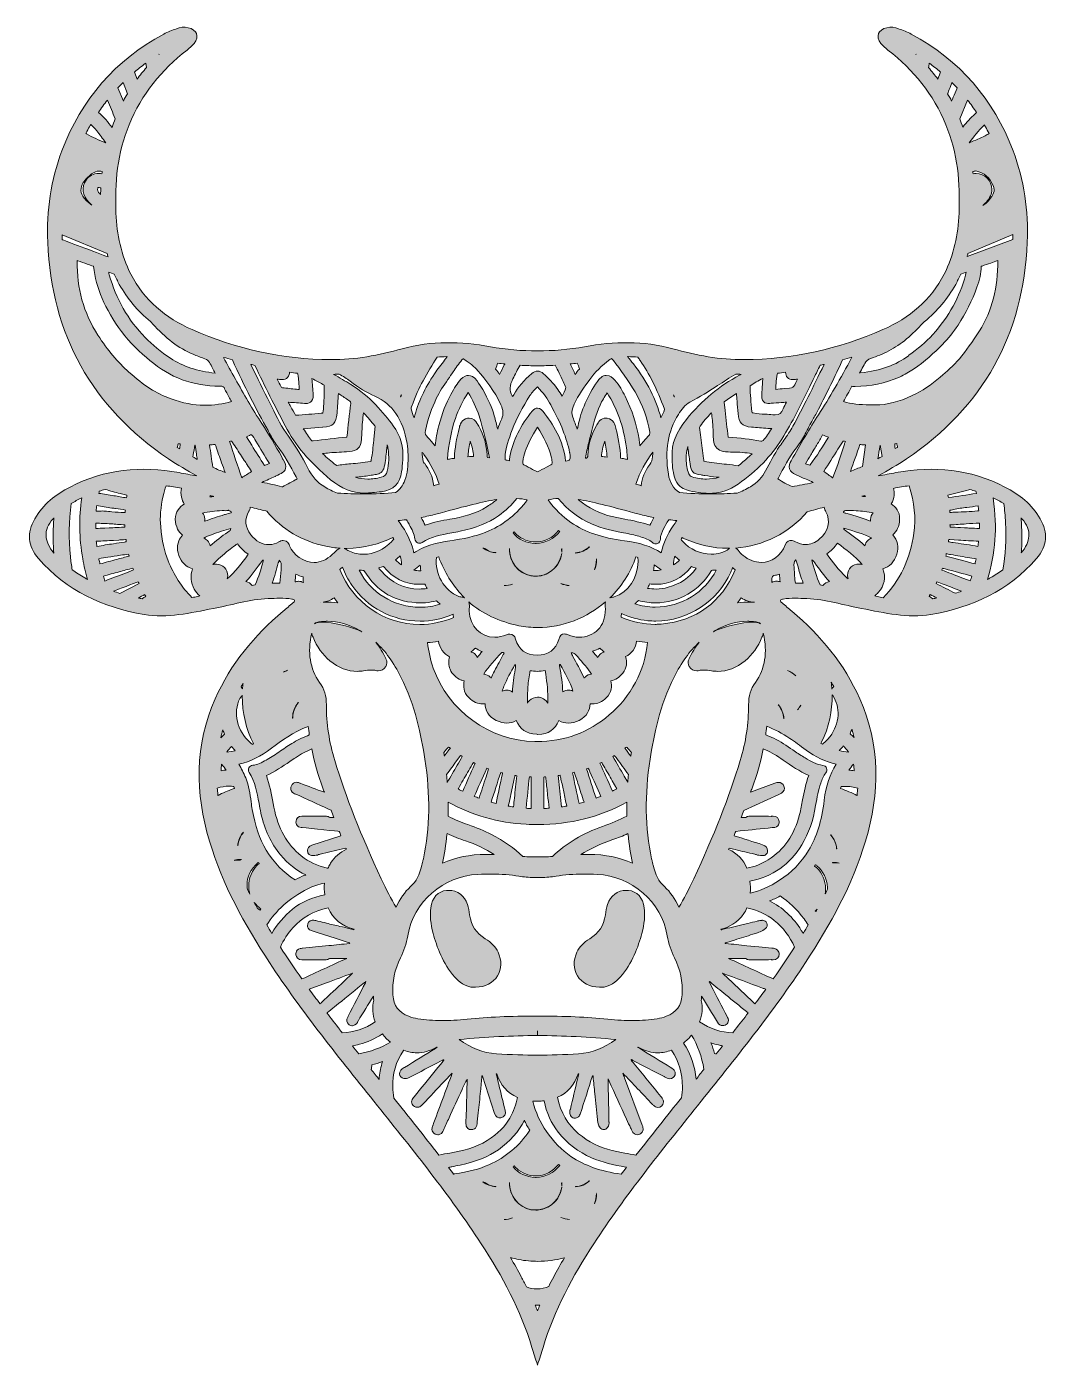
# Model space of a CAD drawing. Extents: x 316 to 1684, y -1896 to -103.
import ezdxf

# ---------------------------------------------------------------- set-up
doc = ezdxf.new("R2010")
doc.units = 0
doc.header["$MEASUREMENT"] = 0
doc.layers.add('Layer 1', color=7, linetype='Continuous')

# ---------------------------------------------------------------- blocks, each defined once
blk = doc.blocks.new('block 3')
at = {"layer": 'Layer 1', "lineweight": 0}
for points, knots in [([(1673.3, -762.2), (1662.4, -742.8), (1645.4, -729.8), (1626.1, -719.8), (1579.9, -695.6), (1530.9, -691.3), (1480.2, -700.5), (1472.3, -701.9), (1464.4, -703.7), (1456.4, -704.9), (1469.1, -697.3), (1482.2, -690.5), (1494.4, -682.2), (1597, -612.5), (1651.1, -515.8), (1656.1, -391.8), (1657.8, -349.8), (1651.9, -308.7), (1637.1, -269.3), (1611.1, -200.5), (1565.7, -148.2), (1500.7, -113.2), (1495.3, -110.3), (1489.5, -108.1), (1483.7, -106), (1478.6, -104), (1473.3, -103.4), (1467.8, -104.6), (1456.2, -107.3), (1452.7, -116.1), (1459.9, -125.6), (1462.5, -129), (1466, -132), (1469.5, -134.7), (1504.1, -161.2), (1530.2, -194), (1547, -234.5), (1562.9, -272.7), (1566.4, -312.5), (1564.7, -353.2), (1563.4, -381.5), (1557.9, -409), (1544.9, -434.5), (1526.9, -469.7), (1498.1, -493.4), (1462.7, -509), (1403.6, -535), (1341.4, -548.5), (1276.9, -549.2), (1244.5, -549.6), (1212.4, -543.1), (1181.4, -534.6), (1141.8, -523.8), (1102.9, -524.7), (1063, -531.9), (1042.1, -535.7), (1021.1, -537.5), (1000.1, -537.5), (1000.1, -537.5), (999.9, -537.5), (999.9, -537.5), (978.9, -537.5), (957.9, -535.7), (937, -531.9), (897.1, -524.7), (858.2, -523.8), (818.6, -534.6), (787.6, -543.1), (755.5, -549.6), (723.1, -549.2), (658.6, -548.5), (596.4, -535), (537.3, -509), (501.9, -493.4), (473.1, -469.7), (455.1, -434.5), (442.1, -409), (436.6, -381.5), (435.3, -353.2), (433.6, -312.5), (437.1, -272.7), (453, -234.5), (469.8, -194), (495.9, -161.2), (530.5, -134.7), (534, -132), (537.5, -129), (540.1, -125.6), (547.3, -116.1), (543.8, -107.3), (532.2, -104.6), (526.7, -103.4), (521.4, -104), (516.3, -106), (510.5, -108.1), (504.7, -110.3), (499.3, -113.2), (434.3, -148.2), (388.9, -200.5), (362.9, -269.3), (348.1, -308.7), (342.2, -349.8), (343.9, -391.8), (348.9, -515.8), (403, -612.5), (505.6, -682.2), (517.8, -690.5), (530.9, -697.3), (543.6, -704.9), (535.6, -703.7), (527.7, -701.9), (519.8, -700.5), (469.1, -691.3), (420.1, -695.6), (373.9, -719.8), (354.6, -729.8), (337.6, -742.8), (326.7, -762.2), (315.8, -781.5), (317.2, -798.6), (331.6, -815.5), (368.8, -858.9), (417.8, -881), (472.9, -890.5), (504.3, -896), (535.1, -888.3), (565.8, -882.5), (590.2, -877.9), (614, -870.1), (639.1, -869.2), (649.7, -868.8), (660.2, -868.1), (670.7, -869.8), (672.2, -870.1), (674, -870.1), (674.6, -871.6), (675.2, -873.4), (673.4, -874.1), (672.4, -875), (668.1, -878.7), (663.7, -882.3), (659.4, -886), (620.7, -918.7), (588.9, -956.8), (568.2, -1003.4), (540.5, -1065.9), (541.3, -1129.7), (560.6, -1194.1), (578.1, -1252.8), (607.6, -1305.6), (640.9, -1356.5), (684.9, -1423.6), (735.5, -1485.8), (785.5, -1548.4), (833.7, -1608.6), (882.4, -1668.5), (924.5, -1733.3), (952.8, -1776.8), (977.7, -1822.1), (992.6, -1872.2), (994.9, -1879.6), (997.2, -1887), (999.9, -1895.8), (999.9, -1895.9), (1000, -1895.9), (1000, -1896), (1000, -1896), (1000, -1896), (1000, -1896), (1000, -1896), (1000, -1896), (1000, -1896), (1000, -1895.9), (1000.1, -1895.9), (1000.1, -1895.8), (1002.8, -1887), (1005.1, -1879.6), (1007.4, -1872.2), (1022.3, -1822.1), (1047.2, -1776.8), (1075.5, -1733.3), (1117.6, -1668.5), (1166.3, -1608.6), (1214.5, -1548.4), (1264.5, -1485.8), (1315.1, -1423.6), (1359.1, -1356.5), (1392.4, -1305.6), (1421.9, -1252.8), (1439.4, -1194.1), (1458.7, -1129.7), (1459.5, -1065.9), (1431.8, -1003.4), (1411.1, -956.8), (1379.3, -918.7), (1340.6, -886), (1336.3, -882.3), (1331.9, -878.7), (1327.6, -875), (1326.6, -874.1), (1324.8, -873.4), (1325.4, -871.6), (1326, -870.1), (1327.8, -870.1), (1329.3, -869.8), (1339.8, -868.1), (1350.3, -868.8), (1360.9, -869.2), (1386, -870.1), (1409.8, -877.9), (1434.2, -882.5), (1464.9, -888.3), (1495.7, -896), (1527.1, -890.5), (1582.2, -881), (1631.2, -858.9), (1668.4, -815.5), (1682.8, -798.6), (1684.2, -781.5), (1673.3, -762.2)], [0, 0, 0, 0, 1, 1, 1, 2, 2, 2, 3, 3, 3, 4, 4, 4, 5, 5, 5, 6, 6, 6, 7, 7, 7, 8, 8, 8, 9, 9, 9, 10, 10, 10, 11, 11, 11, 12, 12, 12, 13, 13, 13, 14, 14, 14, 15, 15, 15, 16, 16, 16, 17, 17, 17, 18, 18, 18, 19, 19, 19, 20, 20, 20, 21, 21, 21, 22, 22, 22, 23, 23, 23, 24, 24, 24, 25, 25, 25, 26, 26, 26, 27, 27, 27, 28, 28, 28, 29, 29, 29, 30, 30, 30, 31, 31, 31, 32, 32, 32, 33, 33, 33, 34, 34, 34, 35, 35, 35, 36, 36, 36, 37, 37, 37, 38, 38, 38, 39, 39, 39, 40, 40, 40, 41, 41, 41, 42, 42, 42, 43, 43, 43, 44, 44, 44, 45, 45, 45, 46, 46, 46, 47, 47, 47, 48, 48, 48, 49, 49, 49, 50, 50, 50, 51, 51, 51, 52, 52, 52, 53, 53, 53, 54, 54, 54, 55, 55, 55, 56, 56, 56, 57, 57, 57, 58, 58, 58, 59, 59, 59, 60, 60, 60, 61, 61, 61, 62, 62, 62, 63, 63, 63, 64, 64, 64, 65, 65, 65, 66, 66, 66, 67, 67, 67, 68, 68, 68, 69, 69, 69, 70, 70, 70, 71, 71, 71, 72, 72, 72, 73, 73, 73, 73]), ([(492.8, -140.4), (492.8, -140.4), (492.7, -140.3), (492.7, -140.3), (492.9, -140.1), (493.2, -140), (493.4, -139.9), (493.2, -140.1), (493, -140.3), (492.8, -140.4)], [0, 0, 0, 0, 1, 1, 1, 2, 2, 2, 3, 3, 3, 3]), ([(1507.2, -140.4), (1507, -140.2), (1506.8, -140.1), (1506.6, -139.9), (1506.8, -140), (1507, -140.1), (1507.2, -140.3), (1507.2, -140.3), (1507.2, -140.4), (1507.2, -140.4)], [0, 0, 0, 0, 1, 1, 1, 2, 2, 2, 3, 3, 3, 3]), ([(463.6, -173.6), (463.6, -173.6), (460, -164.1), (460, -164.1), (464.9, -160), (470, -156), (475.2, -152.1), (475.2, -152.1), (476.2, -157.9), (476.2, -157.9), (471.8, -163), (467.5, -168.3), (463.6, -173.6)], [0, 0, 0, 0, 1, 1, 1, 2, 2, 2, 3, 3, 3, 4, 4, 4, 4]), ([(1523.9, -158), (1524.2, -156), (1524.5, -154.1), (1524.8, -152.2), (1530, -155.9), (1535, -159.9), (1539.8, -164), (1539.8, -164), (1537.2, -170.8), (1536.3, -173.4), (1532.4, -168.1), (1528.2, -163), (1523.9, -158)], [0, 0, 0, 0, 1, 1, 1, 2, 2, 2, 3, 3, 3, 4, 4, 4, 4]), ([(450.6, -193.3), (448.7, -196.4), (446.9, -199.7), (445.2, -202.9), (445.2, -202.9), (437.9, -185.3), (437.9, -185.3), (440.2, -182.8), (442.5, -180.4), (444.9, -178), (444.9, -178), (450.6, -193.3), (450.6, -193.3)], [0, 0, 0, 0, 1, 1, 1, 2, 2, 2, 3, 3, 3, 4, 4, 4, 4]), ([(1549.4, -193.2), (1549.4, -193.2), (1553.5, -182.3), (1555.1, -178), (1557.5, -180.4), (1559.8, -182.8), (1562.1, -185.3), (1561.3, -187.3), (1554.8, -202.9), (1554.8, -202.9), (1553.1, -199.6), (1551.2, -196.4), (1549.4, -193.2)], [0, 0, 0, 0, 1, 1, 1, 2, 2, 2, 3, 3, 3, 4, 4, 4, 4]), ([(430.2, -238.1), (427.4, -234.5), (424.5, -231), (421.6, -227.6), (418.8, -224.2), (415.5, -221.1), (411.7, -218.2), (415.6, -212.5), (419.6, -206.9), (423.9, -201.6), (427.4, -209.9), (430.9, -218.3), (434.4, -226.6), (432.9, -230.4), (431.5, -234.3), (430.2, -238.1)], [0, 0, 0, 0, 1, 1, 1, 2, 2, 2, 3, 3, 3, 4, 4, 4, 5, 5, 5, 5]), ([(1576.1, -201.5), (1580.3, -206.9), (1584.4, -212.5), (1588.3, -218.2), (1587.5, -218.9), (1586.8, -219.5), (1586, -220.2), (1580.4, -225.3), (1575.1, -231), (1569.7, -237.9), (1568.4, -234), (1567.1, -230.2), (1565.6, -226.5), (1565.6, -226.5), (1576.1, -201.5), (1576.1, -201.5)], [0, 0, 0, 0, 1, 1, 1, 2, 2, 2, 3, 3, 3, 4, 4, 4, 5, 5, 5, 5]), ([(409.5, -242.6), (413.5, -247.6), (417.5, -252.9), (421.7, -258.6), (412.6, -255.2), (403.9, -251.6), (395.9, -246.7), (395.6, -246.5), (395.3, -246.3), (395.1, -246.1), (396.6, -243), (398.3, -240), (399.9, -237.2), (400.4, -236.2), (401, -235.3), (401.5, -234.4), (404.2, -236.6), (406.9, -239.3), (409.5, -242.6)], [0, 0, 0, 0, 1, 1, 1, 2, 2, 2, 3, 3, 3, 4, 4, 4, 5, 5, 5, 6, 6, 6, 6]), ([(1599.6, -249.4), (1593.3, -252.6), (1586.5, -255.6), (1578.3, -258.6), (1584.5, -250.4), (1591.1, -242.6), (1597.7, -235.5), (1598, -235.2), (1598.3, -234.9), (1598.6, -234.6), (1599.1, -235.5), (1599.6, -236.3), (1600.1, -237.2), (1601.8, -240.2), (1603.4, -243.2), (1605, -246.1), (1603.3, -247.3), (1601.5, -248.4), (1599.6, -249.4)], [0, 0, 0, 0, 1, 1, 1, 2, 2, 2, 3, 3, 3, 4, 4, 4, 5, 5, 5, 6, 6, 6, 6]), ([(402.7, -300.5), (406.1, -297.9), (409.4, -296.6), (412.8, -296.6), (414.1, -296.6), (415.5, -296.8), (417, -297.2), (416.8, -298.2), (416.7, -299.2), (416.6, -300.2), (415.3, -300), (414, -299.8), (412.7, -299.7), (412.6, -299.7), (412.2, -299.7), (412.1, -299.7), (405.1, -299.9), (399.3, -303), (395.4, -308.6), (388.6, -318.4), (390.1, -329.5), (399.4, -338.9), (400.6, -340.1), (401.9, -341.3), (403.2, -342.4), (399.5, -339.7), (395.7, -336.5), (392.7, -332.8), (387.4, -326.2), (387, -319.2), (391.5, -312.1), (394.1, -308), (397.8, -304.2), (402.7, -300.5)], [0, 0, 0, 0, 1, 1, 1, 2, 2, 2, 3, 3, 3, 4, 4, 4, 5, 5, 5, 6, 6, 6, 7, 7, 7, 8, 8, 8, 9, 9, 9, 10, 10, 10, 11, 11, 11, 11]), ([(1604.1, -336.5), (1602, -339), (1599.3, -340.9), (1596.4, -342.9), (1598.1, -341.4), (1599.8, -339.8), (1601.3, -338.1), (1606.1, -332.8), (1608.5, -327.3), (1608.7, -321.1), (1608.7, -309.4), (1599.2, -299.8), (1587.6, -299.8), (1586.2, -299.8), (1584.8, -300), (1583.4, -300.2), (1583.3, -299.2), (1583.2, -298.2), (1583, -297.3), (1583.6, -297.1), (1584.2, -297), (1584.8, -296.8), (1584.8, -296.8), (1585.1, -296.8), (1585.1, -296.8), (1585.9, -296.7), (1586.7, -296.5), (1587.4, -296.5), (1587.4, -296.5), (1587.4, -296.5), (1587.4, -296.5), (1598.1, -298.6), (1605.7, -305.2), (1610.7, -316.7), (1613.2, -322.7), (1611.4, -328.3), (1604.1, -336.5)], [0, 0, 0, 0, 1, 1, 1, 2, 2, 2, 3, 3, 3, 4, 4, 4, 5, 5, 5, 6, 6, 6, 7, 7, 7, 8, 8, 8, 9, 9, 9, 10, 10, 10, 11, 11, 11, 12, 12, 12, 12]), ([(411.1, -318.9), (411.2, -318.9), (411.5, -318.7), (412.4, -318.7), (412.5, -318.7), (412.7, -318.7), (412.9, -318.7), (413.6, -318.8), (414.3, -318.9), (415, -319.2), (414.9, -322), (414.8, -324.9), (414.7, -327.8), (413.9, -327.2), (413.2, -326.6), (412.5, -325.9), (411.5, -325), (410.9, -323.6), (410.7, -321.5), (410.7, -319.5), (411.1, -318.9), (411.1, -318.9)], [0, 0, 0, 0, 1, 1, 1, 2, 2, 2, 3, 3, 3, 4, 4, 4, 5, 5, 5, 6, 6, 6, 7, 7, 7, 7]), ([(423.5, -407), (423.9, -408.6), (424.3, -410.1), (424.7, -411.6), (410.6, -406.2), (363.2, -388.4), (363.2, -388.4), (363.1, -386.2), (363.1, -384), (363.1, -381.9), (363.1, -381.9), (423.5, -407), (423.5, -407)], [0, 0, 0, 0, 1, 1, 1, 2, 2, 2, 3, 3, 3, 4, 4, 4, 4]), ([(1636.8, -388.1), (1636.8, -388.1), (1575.4, -411.2), (1575.4, -411.2), (1575.8, -409.8), (1576.2, -408.4), (1576.5, -407), (1576.5, -407), (1636.9, -381.8), (1636.9, -381.8), (1636.9, -383.9), (1636.9, -386), (1636.8, -388.1)], [0, 0, 0, 0, 1, 1, 1, 2, 2, 2, 3, 3, 3, 4, 4, 4, 4]), ([(383.4, -417.2), (383.4, -417), (383.4, -416.8), (383.4, -416.6), (383.6, -416.6), (383.8, -416.7), (384.1, -416.8), (388.2, -418.1), (392.5, -419.7), (396.6, -421.1), (399.5, -422.2), (402.4, -423.2), (405.3, -424.2), (408.4, -453.1), (420.3, -480.9), (442.7, -511.7), (453.7, -526.7), (468.1, -539.3), (480.9, -550.3), (507.1, -573.1), (538.6, -584.7), (574.4, -584.7), (579, -584.7), (579.8, -585.6), (580.9, -588.2), (582.6, -592), (584.7, -595.6), (586.6, -599.1), (587.8, -601.3), (589, -603.3), (590, -605.3), (578.9, -608.6), (566.9, -610.2), (553.2, -610.3), (539.6, -610.3), (525.3, -607.5), (508.1, -601.3), (489.6, -594.6), (472.5, -583.8), (452.7, -566), (437.7, -552.6), (424.2, -536.4), (411.2, -516.5), (392, -486.8), (382.6, -453.4), (383.4, -417.2)], [0, 0, 0, 0, 1, 1, 1, 2, 2, 2, 3, 3, 3, 4, 4, 4, 5, 5, 5, 6, 6, 6, 7, 7, 7, 8, 8, 8, 9, 9, 9, 10, 10, 10, 11, 11, 11, 12, 12, 12, 13, 13, 13, 14, 14, 14, 15, 15, 15, 15]), ([(1501.8, -597.4), (1484.5, -605.6), (1467.6, -609.9), (1453, -609.9), (1451.5, -609.9), (1450, -609.8), (1448.6, -609.7), (1448.4, -609.7), (1448.3, -609.7), (1448.2, -609.7), (1448.2, -609.7), (1448.1, -609.7), (1448.1, -609.7), (1447.1, -609.7), (1446.1, -609.7), (1445.2, -609.7), (1431.4, -609.7), (1420.3, -608.4), (1409.8, -605.4), (1413.5, -598.7), (1417.4, -591.8), (1421.1, -584.9), (1421.1, -584.9), (1421.8, -585), (1421.8, -585), (1423.1, -585), (1424.3, -585), (1425.5, -585), (1445.8, -585), (1465.8, -580.8), (1484.9, -572.6), (1491.9, -569.5), (1498.1, -565.7), (1503.8, -561.9), (1518.7, -552.1), (1531.3, -540.1), (1542.6, -528.7), (1550.2, -521.1), (1557.1, -512.4), (1563.4, -503), (1573.8, -487), (1582.3, -470), (1588.7, -452.3), (1592.3, -441.9), (1594.2, -433.3), (1594.5, -425), (1594.5, -424.6), (1594.5, -424.3), (1594.5, -424.1), (1594.7, -424.1), (1595, -423.9), (1595.5, -423.8), (1599.4, -422.6), (1603.3, -421.2), (1607.1, -419.9), (1610.1, -418.8), (1613.3, -417.6), (1616.5, -416.6), (1617.2, -452.6), (1609.1, -483.4), (1591.9, -510.7), (1582.8, -525.1), (1574.1, -537.3), (1565.1, -548), (1557.4, -557.1), (1547.9, -565.3), (1539.6, -572.5), (1527.7, -582.8), (1515, -591.2), (1501.8, -597.4)], [0, 0, 0, 0, 1, 1, 1, 2, 2, 2, 3, 3, 3, 4, 4, 4, 5, 5, 5, 6, 6, 6, 7, 7, 7, 8, 8, 8, 9, 9, 9, 10, 10, 10, 11, 11, 11, 12, 12, 12, 13, 13, 13, 14, 14, 14, 15, 15, 15, 16, 16, 16, 17, 17, 17, 18, 18, 18, 19, 19, 19, 20, 20, 20, 21, 21, 21, 22, 22, 22, 23, 23, 23, 23]), ([(483.4, -500.1), (483.4, -500.1), (483.8, -500.6), (483.8, -500.6), (501.8, -520.7), (519.2, -533.8), (538.6, -542), (543.4, -544), (548.6, -545.9), (554.5, -548), (557.2, -549), (559.1, -550.5), (560.4, -552.8), (563.5, -558.3), (566.1, -563), (568.4, -567.3), (544.4, -564.8), (524.8, -558.3), (508.5, -547.4), (495.4, -538.7), (484.2, -529.5), (474.5, -519.6), (451.5, -496), (435.3, -467.8), (426.4, -435.5), (426, -434.3), (425.8, -433.1), (425.6, -432), (427, -432.5), (432, -434.3), (433.1, -434.7), (435.2, -439.4), (437.4, -444), (439.8, -448.4), (450.4, -467.6), (464.1, -483.8), (481.6, -498.1), (482.2, -498.8), (482.8, -499.4), (483.4, -500.1)], [0, 0, 0, 0, 1, 1, 1, 2, 2, 2, 3, 3, 3, 4, 4, 4, 5, 5, 5, 6, 6, 6, 7, 7, 7, 8, 8, 8, 9, 9, 9, 10, 10, 10, 11, 11, 11, 12, 12, 12, 13, 13, 13, 13]), ([(1445.2, -548.1), (1446.8, -547.5), (1448.3, -547), (1449.8, -546.4), (1453.6, -545), (1457.6, -543.6), (1461.5, -541.9), (1478.2, -534.6), (1493.6, -523.7), (1508.6, -508.4), (1512.2, -504.7), (1515.3, -501.5), (1518.1, -498.4), (1535.8, -484), (1549.6, -467.6), (1560.2, -448.4), (1562.6, -444), (1564.9, -439.4), (1566.9, -434.7), (1568.2, -434.2), (1573.1, -432.4), (1574.3, -432), (1574.1, -433.2), (1573.8, -434.5), (1573.5, -435.9), (1565.6, -465.3), (1551.2, -491.4), (1529.4, -515.6), (1520, -526.1), (1509.1, -534.5), (1497.5, -543.4), (1497.5, -543.4), (1496.8, -543.9), (1496.8, -543.9), (1480.4, -556.5), (1460.5, -563.6), (1432.2, -567), (1431.9, -567), (1431.7, -567), (1431.5, -567.1), (1434.6, -561.1), (1437.6, -555.5), (1441.4, -550.4), (1442, -549.6), (1443.1, -548.9), (1445.2, -548.1)], [0, 0, 0, 0, 1, 1, 1, 2, 2, 2, 3, 3, 3, 4, 4, 4, 5, 5, 5, 6, 6, 6, 7, 7, 7, 8, 8, 8, 9, 9, 9, 10, 10, 10, 11, 11, 11, 12, 12, 12, 13, 13, 13, 14, 14, 14, 15, 15, 15, 15]), ([(591.2, -549.4), (607.5, -584.8), (623.1, -615.9), (639, -644.3), (639.8, -645.6), (640.5, -646.9), (641.2, -648.2), (644.2, -653.8), (647.3, -659.5), (651.4, -664.7), (661.3, -677.5), (668.7, -691.5), (676.6, -706.3), (676.6, -706.3), (677.9, -708.8), (677.9, -708.8), (677.1, -709.3), (676.3, -709.8), (675.5, -710.3), (673, -711.8), (670.8, -713.2), (668.4, -714.4), (665, -716.2), (661.6, -717.9), (658.2, -719.5), (658.2, -719.5), (657.6, -719.4), (657.6, -719.4), (648.9, -717.3), (640, -715.1), (630.9, -713.6), (633.9, -712.1), (637, -710.8), (640.2, -709.4), (642.9, -708.3), (645.6, -707.1), (648.4, -705.8), (648.4, -705.8), (649.2, -705.4), (649.2, -705.4), (657.4, -701.5), (661.2, -699.7), (662.6, -695.2), (663.9, -691.1), (662, -687.8), (659.7, -683.9), (659, -682.6), (658.2, -681.2), (657.3, -679.5), (649.2, -664), (639.8, -649.1), (630.7, -634.8), (624.6, -625.2), (618.3, -615.2), (612.5, -605.3), (600.5, -584.5), (589.5, -565.4), (579.4, -546.1), (583.3, -547.2), (587.2, -548.3), (591.2, -549.4)], [0, 0, 0, 0, 1, 1, 1, 2, 2, 2, 3, 3, 3, 4, 4, 4, 5, 5, 5, 6, 6, 6, 7, 7, 7, 8, 8, 8, 9, 9, 9, 10, 10, 10, 11, 11, 11, 12, 12, 12, 13, 13, 13, 14, 14, 14, 15, 15, 15, 16, 16, 16, 17, 17, 17, 18, 18, 18, 19, 19, 19, 20, 20, 20, 20]), ([(621.5, -556.9), (634.5, -584.8), (648.6, -612.3), (661.9, -637.9), (675.2, -663.5), (694.6, -686.4), (722.9, -710.1), (737.3, -722.1), (752.1, -728), (768.2, -728), (769.9, -728), (771.6, -727.9), (773.4, -727.8), (775.2, -727.6), (777, -727.5), (778.8, -727.3), (782.8, -727), (787, -726.6), (791.1, -726.1), (807.2, -723.9), (815.7, -715.3), (818, -699.3), (818.7, -694.3), (819.2, -689.2), (819.6, -683.6), (820.8, -666.2), (816.5, -650.8), (806.8, -637.8), (793.7, -620.3), (775.4, -598.2), (750, -582.5), (742.6, -577.9), (734.9, -573.4), (726.9, -568.9), (729.4, -568.8), (732, -568.6), (734.5, -568.5), (739.3, -571.3), (744.1, -574.5), (749, -578.2), (760.2, -586.7), (771.1, -593.3), (782.1, -598.2), (805.9, -608.9), (819.3, -628.4), (825.5, -661.6), (826.4, -666.4), (826.5, -671.4), (826.6, -676.7), (826.6, -676.7), (826.6, -679.8), (826.6, -679.8), (826.5, -691.5), (825.8, -701.2), (822.5, -710.5), (819.9, -717.8), (815.6, -723.5), (809.8, -727.2), (796.7, -728.4), (782.4, -729), (767.1, -729), (755.9, -729), (744.1, -728.7), (731.9, -728), (726.1, -725.7), (720.4, -722.9), (714.9, -719.7), (705.3, -714), (698, -705.7), (692, -693.8), (684.8, -679.6), (676.4, -665.9), (666.3, -651.9), (657.6, -639.8), (650.8, -626), (644.1, -612.6), (644.1, -612.6), (641.3, -606.9), (641.3, -606.9), (633.6, -591.3), (624.8, -573.6), (616, -555.6), (617.8, -556), (619.6, -556.5), (621.5, -556.9)], [0, 0, 0, 0, 1, 1, 1, 2, 2, 2, 3, 3, 3, 4, 4, 4, 5, 5, 5, 6, 6, 6, 7, 7, 7, 8, 8, 8, 9, 9, 9, 10, 10, 10, 11, 11, 11, 12, 12, 12, 13, 13, 13, 14, 14, 14, 15, 15, 15, 16, 16, 16, 17, 17, 17, 18, 18, 18, 19, 19, 19, 20, 20, 20, 21, 21, 21, 22, 22, 22, 23, 23, 23, 24, 24, 24, 25, 25, 25, 26, 26, 26, 27, 27, 27, 28, 28, 28, 28]), ([(878.5, -545.2), (878.7, -545.2), (878.9, -545.2), (879.1, -545.2), (877.9, -546.7), (876.8, -548.2), (875.6, -549.7), (871.1, -555.6), (866.4, -561.7), (862, -568.1), (849, -587.2), (840, -606.7), (834.7, -627.2), (833.1, -623.2), (831.7, -619.1), (830.6, -614.9), (830.6, -614.5), (831, -613.3), (831.3, -612.6), (831.3, -612.6), (831.4, -612.3), (831.4, -612.3), (836.6, -597.9), (841.3, -587.1), (846.7, -577.4), (852.7, -566.6), (859, -556), (865.4, -545.9), (869.6, -545.4), (873.9, -545.2), (878.5, -545.2)], [0, 0, 0, 0, 1, 1, 1, 2, 2, 2, 3, 3, 3, 4, 4, 4, 5, 5, 5, 6, 6, 6, 7, 7, 7, 8, 8, 8, 9, 9, 9, 10, 10, 10, 10]), ([(900.3, -548.1), (900.5, -548.2), (900.9, -548.4), (901.4, -548.7), (909.5, -553.7), (915.5, -558.6), (920.2, -564.2), (930.1, -575.8), (942.6, -591.5), (951, -609.7), (954.2, -616.6), (954.5, -622.5), (952, -628.6), (950.1, -633.1), (948.4, -637.7), (946.7, -642.2), (945.2, -636.3), (943.7, -630.4), (942.1, -624.6), (939.2, -613.6), (934.3, -602.4), (926.6, -589.4), (924.4, -585.8), (921.9, -581.9), (919, -577.5), (915.1, -571.6), (910.6, -570.4), (907.5, -570.4), (905, -570.4), (901.1, -571.3), (897.3, -575.5), (892.6, -580.8), (888.5, -587), (883.9, -595.7), (877.5, -607.6), (872.4, -620.9), (867.8, -637.5), (865.3, -646.4), (864.1, -655.4), (863, -664.2), (863, -664.2), (862.9, -664.5), (862.9, -664.5), (860, -660.9), (856.7, -657.3), (853, -653.6), (850.1, -650.7), (849.2, -648.1), (849.9, -644.1), (852.7, -628.3), (858.8, -613.7), (864.4, -601.4), (868.6, -592.4), (874.2, -584.3), (880.1, -575.7), (882.5, -572.3), (884.9, -568.9), (887.1, -565.4), (890.4, -560.5), (894.3, -554.7), (898.8, -549.6), (899.5, -548.8), (900, -548.4), (900.3, -548.1)], [0, 0, 0, 0, 1, 1, 1, 2, 2, 2, 3, 3, 3, 4, 4, 4, 5, 5, 5, 6, 6, 6, 7, 7, 7, 8, 8, 8, 9, 9, 9, 10, 10, 10, 11, 11, 11, 12, 12, 12, 13, 13, 13, 14, 14, 14, 15, 15, 15, 16, 16, 16, 17, 17, 17, 18, 18, 18, 19, 19, 19, 20, 20, 20, 21, 21, 21, 21]), ([(946.6, -553.9), (949.9, -554.3), (953.1, -554.7), (956.4, -555), (956.2, -555.3), (956.1, -555.6), (955.9, -555.8), (953.6, -560.1), (951.3, -564.4), (949.3, -568.9), (947.7, -566.5), (945.9, -564.1), (943.9, -561.8), (944.9, -558.9), (945.8, -556.3), (946.6, -553.9)], [0, 0, 0, 0, 1, 1, 1, 2, 2, 2, 3, 3, 3, 4, 4, 4, 5, 5, 5, 5]), ([(1053.2, -553.9), (1054.2, -556.2), (1055.2, -558.7), (1056.3, -561.3), (1056.4, -561.4), (1056.4, -561.5), (1056.4, -561.6), (1056.4, -561.6), (1056.3, -561.7), (1056.2, -561.8), (1054, -564), (1052.1, -566.5), (1050.5, -569), (1048.5, -564.4), (1046.3, -559.7), (1043.9, -555), (1047, -554.6), (1050.1, -554.3), (1053.2, -553.9)], [0, 0, 0, 0, 1, 1, 1, 2, 2, 2, 3, 3, 3, 4, 4, 4, 5, 5, 5, 6, 6, 6, 6]), ([(1099.3, -547.8), (1099.6, -548), (1100.3, -548.5), (1101.6, -550.2), (1110.9, -562.5), (1121.7, -577.1), (1130.7, -592.5), (1140.8, -610), (1147.4, -628.1), (1150.3, -646.3), (1150.7, -649), (1150, -649.9), (1149.6, -650.3), (1147.4, -653), (1145.1, -655.6), (1142.6, -658.4), (1140.8, -660.4), (1138.9, -662.5), (1137.1, -664.6), (1137.1, -664.1), (1137, -663.5), (1136.9, -663), (1136.6, -660.6), (1136.3, -658.2), (1136, -655.9), (1133, -636.3), (1126.9, -617.4), (1117.3, -598.2), (1113.7, -591), (1109.7, -583.5), (1103.8, -576.9), (1101.1, -573.8), (1097.3, -570.3), (1092.2, -570.3), (1086.6, -570.3), (1082.8, -574.7), (1080.2, -578.5), (1067, -597.8), (1058.5, -617.2), (1054.3, -638), (1054, -639.5), (1053.7, -640.9), (1053.3, -642.3), (1051.4, -637), (1049.4, -631.6), (1047.3, -626.3), (1045.8, -622.3), (1045.8, -618.2), (1047.5, -613.6), (1052, -601), (1059.7, -590.2), (1067.8, -578.9), (1067.8, -578.9), (1070, -575.8), (1070, -575.8), (1077, -565.9), (1085.9, -557.1), (1097.1, -549), (1098.4, -548.1), (1099, -547.9), (1099.3, -547.8)], [0, 0, 0, 0, 1, 1, 1, 2, 2, 2, 3, 3, 3, 4, 4, 4, 5, 5, 5, 6, 6, 6, 7, 7, 7, 8, 8, 8, 9, 9, 9, 10, 10, 10, 11, 11, 11, 12, 12, 12, 13, 13, 13, 14, 14, 14, 15, 15, 15, 16, 16, 16, 17, 17, 17, 18, 18, 18, 19, 19, 19, 20, 20, 20, 20]), ([(1121.4, -545.2), (1126, -545.2), (1130.3, -545.4), (1134.5, -545.9), (1135.5, -547.4), (1136.6, -548.9), (1137.6, -550.4), (1149.8, -567.9), (1159.8, -588.1), (1170.1, -615.7), (1170.1, -615.7), (1170.3, -616.1), (1170.3, -616.1), (1168.6, -619.8), (1167, -623.6), (1165.4, -627.3), (1159, -602.5), (1146.9, -578.7), (1128.5, -555), (1125.9, -551.6), (1123.3, -548.4), (1120.7, -545.2), (1120.7, -545.2), (1121.4, -545.2), (1121.4, -545.2)], [0, 0, 0, 0, 1, 1, 1, 2, 2, 2, 3, 3, 3, 4, 4, 4, 5, 5, 5, 6, 6, 6, 7, 7, 7, 8, 8, 8, 8]), ([(1241.1, -584), (1249.2, -578.8), (1257.5, -573.4), (1265.9, -568.5), (1268.2, -568.7), (1270.5, -568.8), (1272.8, -568.9), (1272.1, -569.2), (1271.4, -569.6), (1270.8, -570), (1243.7, -584.2), (1220.4, -603.6), (1199.4, -629.3), (1185.8, -645.9), (1179.4, -662.5), (1180.2, -678.7), (1180.2, -689.5), (1181.3, -698.1), (1183.6, -706.6), (1186.7, -717.7), (1194, -722), (1199.6, -723.6), (1210.4, -726.7), (1220.1, -728.3), (1229.2, -728.3), (1243.9, -728.3), (1257.2, -724.1), (1268.8, -715.9), (1294, -698.1), (1313.1, -678.4), (1327.2, -655.7), (1341.4, -633), (1353.2, -608.8), (1364.7, -585.3), (1364.7, -585.3), (1369.5, -575.6), (1369.5, -575.6), (1369.5, -575.6), (1370.6, -573.2), (1370.6, -573.2), (1373.3, -567.9), (1376, -562.4), (1378.6, -556.8), (1380.4, -556.4), (1382.2, -556), (1383.9, -555.6), (1369.2, -586.4), (1355.5, -613.5), (1342.2, -638.3), (1338.7, -644.9), (1334.4, -650.9), (1329.9, -657.2), (1328.1, -659.8), (1326.2, -662.4), (1324.4, -665.1), (1317, -675.9), (1310.9, -687.8), (1305.6, -698.2), (1301.2, -706.8), (1294.5, -713.8), (1285.2, -719.4), (1279.5, -722.8), (1273.6, -725.7), (1267.6, -728), (1255.6, -728.7), (1243.9, -729), (1232.8, -729), (1217.6, -729), (1203.1, -728.4), (1190, -727.2), (1182, -722), (1177.1, -713.7), (1175.3, -702.4), (1170.3, -670.9), (1174.7, -644.8), (1188.8, -622.6), (1192.9, -616.1), (1197.6, -609.6), (1204.2, -606.2), (1217.1, -599.5), (1229.3, -591.6), (1241.1, -584)], [0, 0, 0, 0, 1, 1, 1, 2, 2, 2, 3, 3, 3, 4, 4, 4, 5, 5, 5, 6, 6, 6, 7, 7, 7, 8, 8, 8, 9, 9, 9, 10, 10, 10, 11, 11, 11, 12, 12, 12, 13, 13, 13, 14, 14, 14, 15, 15, 15, 16, 16, 16, 17, 17, 17, 18, 18, 18, 19, 19, 19, 20, 20, 20, 21, 21, 21, 22, 22, 22, 23, 23, 23, 24, 24, 24, 25, 25, 25, 26, 26, 26, 27, 27, 27, 27]), ([(1421, -546), (1406.6, -574.3), (1390.6, -600.6), (1376.5, -623), (1365.1, -641.1), (1351.9, -662.6), (1340, -684.5), (1338.1, -688.1), (1336.2, -691.5), (1337.5, -695.5), (1338.7, -699.4), (1342.3, -701.2), (1345.7, -703), (1349.9, -705.1), (1354.5, -707.2), (1359.8, -709.3), (1363.1, -710.6), (1366.3, -712.2), (1369.4, -713.8), (1359, -715.9), (1349.5, -717.7), (1341.3, -719.3), (1334.6, -716.4), (1328.1, -712.9), (1322, -708.9), (1322, -708.9), (1322.2, -708.5), (1322.2, -708.5), (1329.6, -694.4), (1337.2, -679.8), (1346.9, -667.1), (1352.2, -660), (1355.9, -654.4), (1358.7, -648.6), (1361.8, -642.2), (1365.4, -635.7), (1368.8, -629.5), (1371.4, -624.9), (1374, -620.2), (1376.4, -615.4), (1387.7, -593.8), (1398.5, -571.7), (1408.7, -549.5), (1412.9, -548.3), (1417, -547.1), (1421, -546)], [0, 0, 0, 0, 1, 1, 1, 2, 2, 2, 3, 3, 3, 4, 4, 4, 5, 5, 5, 6, 6, 6, 7, 7, 7, 8, 8, 8, 9, 9, 9, 10, 10, 10, 11, 11, 11, 12, 12, 12, 13, 13, 13, 14, 14, 14, 15, 15, 15, 15]), ([(665.1, -573.1), (667.4, -570.7), (667.7, -567.7), (667.7, -566.1), (671.3, -566.6), (674.9, -567), (678.4, -567.4), (679, -568.6), (679.4, -570), (679.5, -571.6), (679.8, -574.7), (680.1, -577.9), (680.4, -581), (680.4, -581), (680.8, -585.7), (680.8, -585.7), (680.8, -586.9), (680.8, -588.2), (680.8, -589.2), (679.8, -589.1), (678.5, -589), (677.1, -588.8), (674, -588.5), (670.8, -588.2), (667.7, -587.8), (664.6, -587.5), (661.4, -587.1), (658.3, -586.8), (657.2, -586.7), (657, -586.4), (656.6, -585.6), (654.9, -582.2), (653.1, -578.8), (651.4, -575.3), (653.2, -575.6), (655.1, -575.8), (657.1, -575.9), (657.3, -575.9), (657.5, -575.9), (657.8, -575.9), (660.8, -575.9), (663.3, -575), (665.1, -573.1)], [0, 0, 0, 0, 1, 1, 1, 2, 2, 2, 3, 3, 3, 4, 4, 4, 5, 5, 5, 6, 6, 6, 7, 7, 7, 8, 8, 8, 9, 9, 9, 10, 10, 10, 11, 11, 11, 12, 12, 12, 13, 13, 13, 14, 14, 14, 14]), ([(999.9, -557.4), (999.9, -557.4), (1000.1, -557.4), (1000.1, -557.4), (1007.8, -557.4), (1015.6, -557.1), (1023.5, -556.7), (1027.1, -563.3), (1030.6, -570.5), (1034.2, -578.6), (1035.3, -581), (1036.6, -583.9), (1038.1, -586.7), (1036.7, -590.7), (1035, -594.5), (1033.1, -598.1), (1031.1, -594.8), (1029.2, -591.9), (1027.3, -589.2), (1021.4, -580.7), (1014.3, -573.7), (1008, -568), (1005.6, -565.8), (1002.9, -564.6), (1000.1, -564.6), (997.3, -564.6), (994.6, -565.7), (992.2, -567.8), (981.8, -576.7), (973.9, -586.1), (968.1, -596.3), (967.6, -597.1), (967.1, -597.9), (966.6, -598.7), (966.4, -598.3), (966.2, -597.9), (966, -597.5), (962.1, -590.5), (962.4, -584), (967, -575), (970.2, -568.7), (973.3, -562.6), (976.6, -556.7), (984.4, -557.1), (992.2, -557.4), (999.9, -557.4)], [0, 0, 0, 0, 1, 1, 1, 2, 2, 2, 3, 3, 3, 4, 4, 4, 5, 5, 5, 6, 6, 6, 7, 7, 7, 8, 8, 8, 9, 9, 9, 10, 10, 10, 11, 11, 11, 12, 12, 12, 13, 13, 13, 14, 14, 14, 15, 15, 15, 15]), ([(1319.6, -581.4), (1319.8, -576.9), (1320.1, -572.6), (1321.1, -568.6), (1321.2, -568.1), (1321.4, -567.8), (1321.5, -567.4), (1325.1, -567), (1328.7, -566.6), (1332.3, -566.1), (1332.3, -569), (1333.2, -571.4), (1334.9, -573.1), (1336.7, -575), (1339.1, -575.9), (1342.2, -575.9), (1342.2, -575.9), (1342.7, -575.9), (1342.7, -575.9), (1344.7, -575.8), (1346.6, -575.6), (1348.5, -575.4), (1347.6, -577), (1344.6, -583.1), (1344.6, -583.1), (1343.1, -585.9), (1341.1, -587.2), (1337.8, -587.5), (1337.8, -587.5), (1330.9, -588), (1330.9, -588), (1327, -588.3), (1323.1, -588.7), (1319.1, -589), (1319.2, -588.1), (1319.5, -582.3), (1319.6, -581.4)], [0, 0, 0, 0, 1, 1, 1, 2, 2, 2, 3, 3, 3, 4, 4, 4, 5, 5, 5, 6, 6, 6, 7, 7, 7, 8, 8, 8, 9, 9, 9, 10, 10, 10, 11, 11, 11, 12, 12, 12, 12]), ([(697.2, -605), (700.1, -601.9), (699.7, -597.8), (699.6, -596.4), (699, -589.1), (698.4, -581.6), (697.9, -574.3), (697.9, -574.3), (700, -575.5), (700, -575.5), (704.7, -578.1), (709.5, -580.7), (714.3, -583.3), (714.2, -586.7), (714.2, -590.1), (714.3, -593.4), (714.3, -594.8), (714.3, -596.1), (714.3, -597.4), (714.1, -599.9), (714, -602.3), (713.9, -604.8), (713.7, -609.5), (713.4, -613.9), (712.8, -618.4), (712.7, -619.6), (712.5, -620.3), (712.4, -620.7), (712, -620.8), (711.4, -620.9), (710.3, -621), (704.7, -621.5), (699.1, -621.9), (693.6, -622.3), (687.7, -622.8), (681.7, -623.2), (675.8, -623.7), (673.8, -619.8), (671.6, -615.9), (669.5, -612.2), (668.4, -610.2), (667.3, -608.2), (666.2, -606.2), (673.4, -606.7), (680.7, -607.2), (688, -607.9), (688.6, -608), (689.2, -608), (689.7, -608), (692.9, -608), (695.4, -607), (697.2, -605)], [0, 0, 0, 0, 1, 1, 1, 2, 2, 2, 3, 3, 3, 4, 4, 4, 5, 5, 5, 6, 6, 6, 7, 7, 7, 8, 8, 8, 9, 9, 9, 10, 10, 10, 11, 11, 11, 12, 12, 12, 13, 13, 13, 14, 14, 14, 15, 15, 15, 16, 16, 16, 17, 17, 17, 17]), ([(1042.9, -683.4), (1042.5, -683.9), (1041.3, -684.7), (1037.5, -685.2), (1035, -657.2), (1020.2, -635.1), (1007.5, -618.8), (1007.4, -618.7), (1007.3, -618.6), (1007.2, -618.4), (1006.3, -617.1), (1004.1, -614.1), (1000.1, -614.1), (997.5, -614.1), (995.2, -615.4), (993.1, -617.9), (977.2, -637.2), (967.4, -657.2), (963, -678.8), (962.6, -680.8), (962.5, -682.8), (962.5, -684.6), (960.4, -684), (958.4, -683.7), (956.5, -683.5), (956.6, -682.5), (956.5, -681.7), (956.5, -681.1), (956.5, -680.9), (956.5, -680.7), (956.5, -680.7), (956.8, -667.6), (961.6, -655.3), (966.2, -643.3), (972.1, -627.8), (980.1, -612.4), (989.8, -597.4), (992.6, -593), (996.3, -589.1), (1000, -585.8), (1007.9, -593.2), (1013.6, -602.5), (1017.7, -609.9), (1031.3, -634.4), (1039.1, -654), (1043, -673.5), (1043, -673.5), (1043.1, -674.1), (1043.1, -674.1), (1044.2, -680.7), (1043.5, -682.7), (1042.9, -683.4)], [0, 0, 0, 0, 1, 1, 1, 2, 2, 2, 3, 3, 3, 4, 4, 4, 5, 5, 5, 6, 6, 6, 7, 7, 7, 8, 8, 8, 9, 9, 9, 10, 10, 10, 11, 11, 11, 12, 12, 12, 13, 13, 13, 14, 14, 14, 15, 15, 15, 16, 16, 16, 17, 17, 17, 17]), ([(1326.6, -606.7), (1328.9, -606.5), (1331.2, -606.4), (1333.5, -606.2), (1331.8, -608.9), (1330.3, -611.8), (1329.1, -615.1), (1327.1, -621), (1324.2, -623.1), (1318.3, -623.1), (1317.3, -623.1), (1316.3, -623.1), (1315.2, -623), (1311.9, -622.6), (1308.6, -622.5), (1305.3, -622.3), (1299.7, -622), (1294.3, -621.7), (1289.1, -620.6), (1287.9, -620.4), (1287.6, -620.1), (1287.6, -620.1), (1287.6, -620.1), (1287.4, -619.8), (1287.3, -618.9), (1285.8, -606), (1285, -595.4), (1284.8, -585.5), (1284.8, -584.4), (1284.9, -584.1), (1284.9, -584.1), (1290.2, -580.6), (1295.8, -577.5), (1301.8, -574.3), (1301.7, -575.4), (1301.4, -580.7), (1301.2, -582.3), (1300.9, -586.8), (1300.6, -591.4), (1300.4, -596), (1300.2, -599.3), (1300.1, -602.7), (1302.7, -605.4), (1305.1, -607.9), (1308.4, -607.9), (1309.6, -607.9), (1310.4, -607.9), (1311.5, -607.9), (1312.9, -607.7), (1317.5, -607.4), (1322, -607.1), (1326.6, -606.7)], [0, 0, 0, 0, 1, 1, 1, 2, 2, 2, 3, 3, 3, 4, 4, 4, 5, 5, 5, 6, 6, 6, 7, 7, 7, 8, 8, 8, 9, 9, 9, 10, 10, 10, 11, 11, 11, 12, 12, 12, 13, 13, 13, 14, 14, 14, 15, 15, 15, 16, 16, 16, 17, 17, 17, 17]), ([(749.8, -607.8), (748, -622.7), (746.3, -637.9), (744.7, -652.9), (729.5, -654.5), (714.6, -656.2), (699.3, -658), (699, -658), (698.6, -658.1), (698.3, -658.1), (697.6, -658.1), (697.5, -658), (697.4, -657.7), (693.5, -652.7), (690, -647.3), (686.3, -641.7), (686.3, -641.7), (711.8, -639.7), (711.8, -639.7), (712, -639.7), (712.2, -639.7), (712.6, -639.7), (726.3, -638.6), (730.3, -634.6), (731.5, -620.9), (732.2, -612.1), (732.8, -603.3), (733.4, -594.6), (737.5, -597.4), (741.6, -600.1), (745.7, -602.8), (745.7, -602.8), (748.8, -604.8), (748.8, -604.8), (749.6, -605.4), (750.1, -605.7), (749.8, -607.8)], [0, 0, 0, 0, 1, 1, 1, 2, 2, 2, 3, 3, 3, 4, 4, 4, 5, 5, 5, 6, 6, 6, 7, 7, 7, 8, 8, 8, 9, 9, 9, 10, 10, 10, 11, 11, 11, 12, 12, 12, 12]), ([(816.4, -598.9), (816.9, -598.1), (817.3, -597.3), (817.7, -596.4), (817.4, -597.4), (817, -598.3), (816.7, -599.2), (816.6, -599.2), (816.5, -599), (816.4, -598.9)], [0, 0, 0, 0, 1, 1, 1, 2, 2, 2, 3, 3, 3, 3]), ([(932.8, -680.3), (932.6, -679.7), (932.5, -678.6), (932.4, -676.5), (931.9, -663.5), (928.3, -651), (921.4, -638.1), (921, -637.4), (920.4, -636.3), (919.6, -635.4), (919.4, -635), (919.1, -634.6), (918.8, -634.2), (917.1, -631.8), (914.1, -627.4), (908.3, -627.4), (907.6, -627.4), (906.9, -627.4), (906.2, -627.5), (898.1, -629), (896.1, -636.9), (895.4, -639.5), (891.3, -655.6), (889.2, -668.2), (888.7, -680.3), (888.7, -680.7), (888.7, -681.1), (888.6, -681.3), (888.5, -681.4), (888.4, -681.4), (888.2, -681.4), (886.1, -681.6), (884.1, -682), (882.2, -682.3), (881.2, -682.5), (880.2, -682.7), (879.3, -682.8), (881, -662), (884.5, -644), (890.1, -627.9), (894.2, -616.1), (899.8, -604.5), (906.9, -593.4), (913.2, -602.8), (918.2, -613.2), (921.7, -624.5), (928, -644.3), (932.5, -664.8), (935.8, -680.5), (934.1, -680.5), (933.2, -680.4), (932.8, -680.3)], [0, 0, 0, 0, 1, 1, 1, 2, 2, 2, 3, 3, 3, 4, 4, 4, 5, 5, 5, 6, 6, 6, 7, 7, 7, 8, 8, 8, 9, 9, 9, 10, 10, 10, 11, 11, 11, 12, 12, 12, 13, 13, 13, 14, 14, 14, 15, 15, 15, 16, 16, 16, 17, 17, 17, 17]), ([(1093.4, -627.6), (1092.8, -627.5), (1092.2, -627.4), (1091.6, -627.4), (1084.5, -627.4), (1081.3, -633.3), (1079.6, -636.5), (1079.6, -636.5), (1079.1, -637.4), (1079.1, -637.4), (1071.7, -650.3), (1067.9, -663.7), (1067.6, -677.2), (1067.6, -679.6), (1066.2, -681.2), (1064.2, -681.3), (1064.2, -681.3), (1064.3, -680.7), (1064.3, -680.7), (1065.6, -674), (1066.9, -667.1), (1068.6, -660.5), (1069.3, -657.5), (1070.1, -654.5), (1070.8, -651.5), (1074.4, -636.9), (1077.8, -623.1), (1083.8, -610), (1086.5, -604.4), (1089.8, -599.1), (1093.3, -593.7), (1106.8, -614.5), (1115.2, -638.7), (1119.1, -667.5), (1119.6, -671.5), (1120, -675.5), (1120.3, -679), (1120.5, -680.4), (1120.6, -681.7), (1120.7, -682.8), (1118.9, -682.5), (1117.2, -682.2), (1115.4, -681.8), (1114.1, -681.6), (1112.8, -681.4), (1111.4, -681.1), (1110.8, -666.9), (1107.8, -653), (1105, -641.2), (1105, -641.2), (1105, -641), (1105, -641), (1104.1, -637), (1102.1, -628.8), (1093.4, -627.6)], [0, 0, 0, 0, 1, 1, 1, 2, 2, 2, 3, 3, 3, 4, 4, 4, 5, 5, 5, 6, 6, 6, 7, 7, 7, 8, 8, 8, 9, 9, 9, 10, 10, 10, 11, 11, 11, 12, 12, 12, 13, 13, 13, 14, 14, 14, 15, 15, 15, 16, 16, 16, 17, 17, 17, 18, 18, 18, 18]), ([(1182.2, -596.3), (1182.6, -597.2), (1183.1, -598), (1183.5, -598.9), (1183.5, -598.9), (1183.2, -599.2), (1183.2, -599.2), (1182.9, -598.2), (1182.6, -597.3), (1182.2, -596.3)], [0, 0, 0, 0, 1, 1, 1, 2, 2, 2, 3, 3, 3, 3]), ([(1313.7, -641.6), (1310, -647.4), (1306.6, -652.9), (1302.2, -657.5), (1301.9, -657.9), (1301.4, -658.3), (1300.3, -658.3), (1300, -658.3), (1299.6, -658.2), (1299.2, -658.2), (1285.3, -655.6), (1271.5, -654.2), (1255.3, -652.9), (1254, -641), (1252.6, -629.1), (1251.2, -617.3), (1251.2, -617.3), (1250, -606.3), (1250, -606.3), (1249.9, -606), (1249.9, -605.8), (1250.7, -605.2), (1255.8, -601.7), (1261, -598.2), (1266.5, -594.5), (1266.8, -597.9), (1267.1, -601.3), (1267.3, -604.7), (1267.7, -610.3), (1268.1, -615.8), (1268.6, -621.4), (1269.6, -634.2), (1273.8, -638.4), (1286.5, -639.6), (1293.8, -640.2), (1301.2, -640.7), (1308.4, -641.2), (1310.1, -641.4), (1311.9, -641.5), (1313.7, -641.6)], [0, 0, 0, 0, 1, 1, 1, 2, 2, 2, 3, 3, 3, 4, 4, 4, 5, 5, 5, 6, 6, 6, 7, 7, 7, 8, 8, 8, 9, 9, 9, 10, 10, 10, 11, 11, 11, 12, 12, 12, 13, 13, 13, 13]), ([(780.6, -657.1), (779.8, -665.9), (778.9, -675), (777.2, -683.7), (777.1, -684.6), (776.9, -685), (776.9, -685), (776.8, -685.1), (776.5, -685.2), (775.7, -685.4), (767.2, -687), (758.4, -687.9), (749.8, -688.7), (743.6, -689.3), (737.2, -689.9), (731, -690.9), (731, -690.8), (730.6, -690.8), (729.6, -690.1), (723.6, -685.7), (718.1, -680.6), (712.3, -675.2), (712.2, -675.2), (712.2, -675.1), (712.2, -675.1), (715.1, -674.7), (718.1, -674.3), (721.2, -674), (725.4, -673.6), (729.8, -673.4), (734.1, -673.2), (738.5, -673), (743.1, -672.8), (747.7, -672.4), (759.2, -671.3), (763.4, -667.2), (764.2, -655.8), (764.4, -652.3), (764.6, -648.9), (764.8, -645.4), (765.2, -636.8), (765.7, -628.5), (766.9, -620.4), (767.1, -620.6), (767.3, -620.8), (767.5, -621), (772.8, -626.7), (777.7, -632), (782, -638), (782.5, -638.6), (782.6, -639), (782.6, -639), (781.8, -645.1), (781.2, -651.2), (780.6, -657.1)], [0, 0, 0, 0, 1, 1, 1, 2, 2, 2, 3, 3, 3, 4, 4, 4, 5, 5, 5, 6, 6, 6, 7, 7, 7, 8, 8, 8, 9, 9, 9, 10, 10, 10, 11, 11, 11, 12, 12, 12, 13, 13, 13, 14, 14, 14, 15, 15, 15, 16, 16, 16, 17, 17, 17, 18, 18, 18, 18]), ([(1222.4, -681.7), (1221.1, -672.3), (1220, -662.8), (1218.9, -653.5), (1218.3, -649), (1217.8, -644.4), (1217.2, -639.9), (1217.2, -639.7), (1217.1, -639.3), (1217.9, -638.2), (1222, -632.2), (1227, -626.8), (1232.4, -621), (1232.6, -620.8), (1232.8, -620.6), (1233, -620.4), (1233.5, -623.8), (1233.9, -627.2), (1234.4, -630.9), (1235, -636.9), (1235.3, -643.3), (1235.3, -650.5), (1235.3, -653.7), (1235.8, -656.8), (1236.2, -659.5), (1237.2, -666.2), (1241.8, -670.8), (1248.7, -672), (1253.1, -672.8), (1257.3, -673), (1262.3, -673), (1270.1, -673), (1278.2, -673.7), (1287.6, -675.2), (1286.2, -676.4), (1284.9, -677.6), (1283.5, -678.9), (1279.2, -682.7), (1274.8, -686.5), (1270, -690.5), (1269.2, -691.2), (1268.9, -691.2), (1268.8, -691.2), (1268.8, -691.2), (1268.8, -691.2), (1268.8, -691.2), (1263.6, -690.6), (1258.5, -690), (1253.4, -689.4), (1244.6, -688.5), (1235.5, -687.5), (1226.7, -685.9), (1225.4, -685.6), (1223.9, -685.4), (1222.9, -685.1), (1222.7, -684.1), (1222.5, -682.6), (1222.4, -681.7)], [0, 0, 0, 0, 1, 1, 1, 2, 2, 2, 3, 3, 3, 4, 4, 4, 5, 5, 5, 6, 6, 6, 7, 7, 7, 8, 8, 8, 9, 9, 9, 10, 10, 10, 11, 11, 11, 12, 12, 12, 13, 13, 13, 14, 14, 14, 15, 15, 15, 16, 16, 16, 17, 17, 17, 18, 18, 18, 19, 19, 19, 19]), ([(993.4, -696.2), (989.5, -694.1), (985.6, -692), (981.7, -689.9), (980.9, -689.5), (980.1, -689.1), (980.4, -686.2), (981, -680.6), (982, -676.2), (983.5, -672.3), (987.2, -662), (992.5, -651.6), (999.9, -639.8), (1008, -652.7), (1015.7, -666.1), (1018.8, -681.1), (1019.1, -682.6), (1019.3, -684.1), (1019.5, -685.8), (1019.6, -686.3), (1019.6, -686.9), (1019.7, -687.4), (1019.7, -688.9), (1019.3, -689.5), (1017.9, -690.2), (1017.9, -690.2), (1012.1, -693.2), (1012.1, -693.2), (1007.9, -695.3), (1003.8, -697.4), (999.8, -699.5), (997.6, -698.4), (995.5, -697.3), (993.4, -696.2)], [0, 0, 0, 0, 1, 1, 1, 2, 2, 2, 3, 3, 3, 4, 4, 4, 5, 5, 5, 6, 6, 6, 7, 7, 7, 8, 8, 8, 9, 9, 9, 10, 10, 10, 11, 11, 11, 11]), ([(521, -666.1), (520.9, -667), (520.8, -667.8), (520.6, -668.7), (519.6, -668), (518.5, -667.4), (517.5, -666.7), (517.9, -665), (518.3, -663.4), (518.7, -661.8), (518.9, -661.8), (519.6, -661.8), (519.6, -661.8), (519.6, -661.8), (520.2, -661.8), (520.3, -661.8), (520.5, -661.8), (520.9, -661.8), (521.2, -661.8), (521.2, -663.2), (521.1, -664.9), (521, -666.1)], [0, 0, 0, 0, 1, 1, 1, 2, 2, 2, 3, 3, 3, 4, 4, 4, 5, 5, 5, 6, 6, 6, 7, 7, 7, 7]), ([(564.1, -663.1), (565.2, -663), (566.3, -662.8), (567.6, -662.7), (567.7, -662.7), (567.9, -662.7), (568.1, -662.7), (568.3, -663.1), (568.6, -663.8), (568.9, -664.8), (571.5, -672.3), (574.2, -679.9), (576.8, -687.2), (578.4, -691.6), (579.9, -696), (581.5, -700.4), (576, -698.2), (570.5, -695.9), (565, -693.3), (563.6, -683.3), (562.2, -673.4), (560.7, -663.4), (561.8, -663.3), (562.9, -663.2), (564.1, -663.1)], [0, 0, 0, 0, 1, 1, 1, 2, 2, 2, 3, 3, 3, 4, 4, 4, 5, 5, 5, 6, 6, 6, 7, 7, 7, 8, 8, 8, 8]), ([(603.9, -707.3), (598.3, -691.4), (592.8, -675.1), (587.6, -658.7), (588, -658.6), (589.9, -658.3), (589.9, -658.3), (590.1, -658.5), (590.6, -659), (591.4, -660.1), (595.5, -666.2), (599.5, -672.4), (603.5, -678.5), (603.5, -678.5), (607.2, -684.1), (607.2, -684.1), (608.5, -686.1), (609.8, -688.2), (611.1, -690.2), (613, -693.2), (615, -696.2), (617, -699.2), (612.2, -702.1), (607.9, -704.7), (603.9, -707.3)], [0, 0, 0, 0, 1, 1, 1, 2, 2, 2, 3, 3, 3, 4, 4, 4, 5, 5, 5, 6, 6, 6, 7, 7, 7, 8, 8, 8, 8]), ([(622.8, -658.3), (628.4, -667.9), (634.5, -678.1), (640.8, -688.3), (640.1, -688.6), (639.5, -688.9), (638.9, -689.1), (637.3, -689.8), (635.7, -690.5), (634.3, -691), (628.6, -682), (622.8, -672.9), (617.1, -663.9), (617.1, -663.9), (610, -652.7), (610, -652.7), (612.7, -651.3), (615.7, -649.9), (616.9, -649.8), (618.3, -650.7), (621.3, -655.8), (622.8, -658.3)], [0, 0, 0, 0, 1, 1, 1, 2, 2, 2, 3, 3, 3, 4, 4, 4, 5, 5, 5, 6, 6, 6, 7, 7, 7, 7]), ([(914.4, -678.7), (912, -678.8), (909.4, -678.9), (906.8, -679.4), (907.1, -673.8), (908.1, -667.7), (909.6, -660.1), (909.6, -660.1), (909.9, -658.6), (909.9, -658.6), (912.5, -665.5), (913.9, -672.1), (914.4, -678.7)], [0, 0, 0, 0, 1, 1, 1, 2, 2, 2, 3, 3, 3, 4, 4, 4, 4]), ([(1090.1, -658.6), (1091.5, -665.4), (1092.7, -672.4), (1093.2, -679.7), (1090.6, -679.3), (1088.1, -679.1), (1085.6, -679), (1085.9, -672.5), (1087.4, -665.8), (1090.1, -658.6)], [0, 0, 0, 0, 1, 1, 1, 2, 2, 2, 3, 3, 3, 3]), ([(1382, -650.1), (1384.6, -651.1), (1387.1, -652.1), (1389.8, -653.1), (1382.1, -665.6), (1374.2, -678.5), (1365.1, -690.1), (1365, -690.3), (1364.9, -690.4), (1364.8, -690.6), (1362.8, -690), (1360.9, -689.3), (1359.1, -688.6), (1361.4, -684.6), (1363.8, -680.6), (1366.2, -676.6), (1368.1, -673.6), (1373.4, -664.6), (1374.3, -663.2), (1376.9, -658.9), (1379.5, -654.6), (1382, -650.1)], [0, 0, 0, 0, 1, 1, 1, 2, 2, 2, 3, 3, 3, 4, 4, 4, 5, 5, 5, 6, 6, 6, 7, 7, 7, 7]), ([(1409.5, -658.2), (1410.4, -658.4), (1412.3, -658.7), (1412.4, -658.7), (1412, -659.8), (1411.6, -661.1), (1411.1, -662.6), (1407, -676.3), (1401.9, -691), (1395.7, -707.2), (1395.6, -707.3), (1395.5, -707.3), (1395.4, -707.3), (1391.2, -704.6), (1387.3, -701.8), (1383.6, -698.8), (1389.9, -689), (1396.2, -679.2), (1402.4, -669.3), (1402.4, -669.3), (1409.5, -658.2), (1409.5, -658.2)], [0, 0, 0, 0, 1, 1, 1, 2, 2, 2, 3, 3, 3, 4, 4, 4, 5, 5, 5, 6, 6, 6, 7, 7, 7, 7]), ([(1439.4, -663.4), (1439.4, -663.4), (1435.3, -692.1), (1435.3, -692.1), (1430, -694.5), (1424.6, -696.8), (1419.2, -698.9), (1423.4, -687), (1427.7, -675), (1431.9, -662.9), (1432.8, -663), (1433.6, -663), (1434.5, -663.1), (1436.2, -663.2), (1437.9, -663.3), (1439.4, -663.4)], [0, 0, 0, 0, 1, 1, 1, 2, 2, 2, 3, 3, 3, 4, 4, 4, 5, 5, 5, 5]), ([(1482.4, -666.2), (1481.4, -667), (1480.2, -667.7), (1479.1, -668.4), (1478.9, -667), (1478.8, -665.7), (1478.7, -664.4), (1478.6, -663.2), (1478.5, -662.4), (1478.5, -661.8), (1479.1, -661.8), (1480, -661.7), (1481.3, -661.7), (1481.4, -661.8), (1482.4, -666.2), (1482.4, -666.2)], [0, 0, 0, 0, 1, 1, 1, 2, 2, 2, 3, 3, 3, 4, 4, 4, 5, 5, 5, 5]), ([(538.8, -676.9), (539.6, -672.5), (540.3, -668), (541.1, -663.6), (541.1, -663.6), (541.1, -663.6), (541.1, -663.6), (541.1, -663.6), (541.2, -663.6), (541.2, -663.6), (541.2, -663.6), (541.2, -663.6), (541.2, -663.6), (541.8, -667.6), (542.5, -671.6), (543.1, -675.6), (543.5, -678), (543.9, -680.5), (544.3, -682.9), (542.4, -681.8), (540.4, -680.7), (538.4, -679.5), (538.4, -679.5), (538.8, -676.9), (538.8, -676.9)], [0, 0, 0, 0, 1, 1, 1, 2, 2, 2, 3, 3, 3, 4, 4, 4, 5, 5, 5, 6, 6, 6, 7, 7, 7, 8, 8, 8, 8]), ([(758.9, -706.5), (762, -706.1), (765.2, -705.8), (768.3, -705.4), (771.3, -705), (774.2, -704.5), (777.1, -704), (779.5, -703.7), (781.9, -703.2), (784.3, -702.9), (788.2, -702.4), (793.1, -700.2), (794.7, -692.8), (796.4, -685.2), (797.1, -677.6), (797.9, -670.2), (798.1, -667.9), (798.4, -665.6), (798.6, -663.4), (799.2, -665.2), (799.6, -667.1), (799.9, -668.9), (801.3, -679), (800.9, -688.9), (798.6, -698.4), (797.5, -703.1), (795.1, -705.5), (790.4, -706.7), (784.4, -708.3), (778.4, -709.1), (772.7, -709.1), (767, -709.1), (761.5, -708.3), (756, -706.8), (756.9, -706.7), (757.9, -706.6), (758.9, -706.5)], [0, 0, 0, 0, 1, 1, 1, 2, 2, 2, 3, 3, 3, 4, 4, 4, 5, 5, 5, 6, 6, 6, 7, 7, 7, 8, 8, 8, 9, 9, 9, 10, 10, 10, 11, 11, 11, 12, 12, 12, 12]), ([(845.4, -673), (846.3, -674.1), (847.1, -675.2), (847.9, -676.4), (857, -689.2), (863.9, -702.5), (868.3, -716), (865.9, -716.7), (863.5, -717.3), (861, -718), (860.1, -706), (854.4, -696.4), (848.9, -688.5), (848.9, -688.5), (848.3, -687.7), (848.3, -687.7), (847.8, -687), (847.1, -686.1), (847, -685.7), (846.1, -681.6), (845.6, -677.4), (845.4, -673)], [0, 0, 0, 0, 1, 1, 1, 2, 2, 2, 3, 3, 3, 4, 4, 4, 5, 5, 5, 6, 6, 6, 7, 7, 7, 7]), ([(1154.1, -679.2), (1153.8, -683.2), (1152.7, -686.5), (1150.4, -689.6), (1143.7, -698.8), (1139.9, -708.2), (1138.9, -718), (1136.5, -717.3), (1134.1, -716.7), (1131.8, -716.1), (1137.4, -699.5), (1144.8, -685.5), (1154.5, -673.3), (1154.4, -675.3), (1154.2, -677.2), (1154.1, -679.2)], [0, 0, 0, 0, 1, 1, 1, 2, 2, 2, 3, 3, 3, 4, 4, 4, 5, 5, 5, 5]), ([(1224, -704.4), (1229.3, -705.3), (1234.6, -705.8), (1239.8, -706.4), (1241, -706.5), (1242.2, -706.6), (1243.4, -706.7), (1237.7, -708.4), (1232, -709.2), (1226.4, -709.2), (1220.1, -709.2), (1213.6, -708.2), (1207.2, -706.2), (1204.9, -705.5), (1203.7, -704.3), (1202.7, -702), (1199.9, -695.8), (1199.4, -689), (1199.1, -682.6), (1199.2, -676.1), (1199.9, -670.4), (1201.2, -665.3), (1201.9, -671.6), (1202.8, -678), (1203.8, -684.3), (1204.1, -686.1), (1204.3, -687.6), (1204.5, -688.9), (1206, -699.7), (1208.2, -701.9), (1219.1, -703.6), (1220.5, -703.8), (1222.1, -704.1), (1224, -704.4)], [0, 0, 0, 0, 1, 1, 1, 2, 2, 2, 3, 3, 3, 4, 4, 4, 5, 5, 5, 6, 6, 6, 7, 7, 7, 8, 8, 8, 9, 9, 9, 10, 10, 10, 11, 11, 11, 11]), ([(1461.5, -678.9), (1459.7, -679.9), (1457.9, -680.9), (1456, -681.9), (1456.9, -675.9), (1457.8, -670.5), (1458.7, -665.3), (1458.8, -664.9), (1458.9, -664.3), (1459, -663.7), (1459, -663.7), (1461.5, -678.9), (1461.5, -678.9)], [0, 0, 0, 0, 1, 1, 1, 2, 2, 2, 3, 3, 3, 4, 4, 4, 4]), ([(393.4, -841.5), (387.4, -837.9), (381.8, -834.3), (376.8, -830.7), (375.7, -824.8), (374.8, -818.9), (374.2, -813.1), (371.7, -789.2), (372.1, -765.3), (375.4, -742), (379.8, -739.3), (384.5, -736.7), (389.4, -734.4), (385.5, -760.8), (385.9, -788.2), (390.8, -815.9), (392.4, -825.4), (394.6, -834.7), (397.2, -843.8), (395.9, -843), (394.6, -842.3), (393.4, -841.5)], [0, 0, 0, 0, 1, 1, 1, 2, 2, 2, 3, 3, 3, 4, 4, 4, 5, 5, 5, 6, 6, 6, 7, 7, 7, 7]), ([(449.9, -730.9), (449.7, -732), (449.7, -733.1), (449.6, -734.2), (444, -733.6), (438.4, -732.5), (432.5, -731.4), (425.9, -730.2), (419.1, -729), (412.3, -728.3), (412.5, -727.4), (412.7, -726.4), (413, -725.4), (415.5, -724.6), (418.1, -723.8), (420.8, -723.1), (427.5, -724.9), (434.2, -726.7), (440.9, -728.5), (440.9, -728.5), (449.9, -730.9), (449.9, -730.9)], [0, 0, 0, 0, 1, 1, 1, 2, 2, 2, 3, 3, 3, 4, 4, 4, 5, 5, 5, 6, 6, 6, 7, 7, 7, 7]), ([(537.1, -867.9), (523.3, -853.8), (512.6, -837.3), (505.3, -818.7), (500.1, -805.8), (497, -791.7), (495.2, -773.1), (494, -760.4), (495.1, -746.8), (498.6, -731.7), (499.6, -727.1), (500.9, -722.6), (502.4, -718.2), (509, -719), (515.8, -720.1), (522.9, -721.5), (522.1, -725.2), (522.1, -729.2), (523.1, -733.3), (524.1, -737.5), (524.9, -739.9), (526.8, -742.6), (520.9, -746.7), (514.6, -752.4), (514.8, -762.8), (515.1, -773.7), (519.4, -780.2), (524.6, -784.1), (522.6, -786.4), (520.8, -788.9), (519.5, -792), (516.3, -799.5), (517.5, -809.6), (522.7, -817.8), (526.5, -823.8), (531.8, -827.8), (537.8, -829.4), (534.7, -838.4), (535.5, -848.3), (540.2, -856.6), (542.2, -860.1), (544.8, -863.2), (547.8, -865.6), (546.9, -865.8), (545.9, -866.1), (544.9, -866.3), (542.3, -866.8), (539.6, -867.4), (537.1, -867.9)], [0, 0, 0, 0, 1, 1, 1, 2, 2, 2, 3, 3, 3, 4, 4, 4, 5, 5, 5, 6, 6, 6, 7, 7, 7, 8, 8, 8, 9, 9, 9, 10, 10, 10, 11, 11, 11, 12, 12, 12, 13, 13, 13, 14, 14, 14, 15, 15, 15, 16, 16, 16, 16]), ([(560.9, -733.1), (561.2, -732.5), (561.4, -731.8), (561.6, -731.1), (563.3, -731.6), (564.9, -732.1), (566.6, -732.5), (564.6, -732.7), (562.8, -732.9), (560.9, -733.1)], [0, 0, 0, 0, 1, 1, 1, 2, 2, 2, 3, 3, 3, 3]), ([(1434.4, -732.2), (1435.9, -731.8), (1437.3, -731.5), (1438.7, -731.1), (1438.8, -731.6), (1439, -732.2), (1439.2, -732.7), (1437.6, -732.5), (1436, -732.4), (1434.4, -732.2)], [0, 0, 0, 0, 1, 1, 1, 2, 2, 2, 3, 3, 3, 3]), ([(1455.1, -866.3), (1454, -866), (1452.9, -865.8), (1451.8, -865.5), (1453.4, -864.2), (1455, -862.7), (1456.5, -861.1), (1464.9, -851.8), (1466.9, -841.2), (1462.6, -829.2), (1471.5, -826.8), (1477.9, -820.2), (1481.2, -809.8), (1484.3, -800.2), (1482.5, -791.5), (1475.8, -783.9), (1481.6, -779.3), (1484.7, -772.3), (1485.1, -763), (1485.5, -752.4), (1479.8, -746.3), (1473.8, -742.5), (1478.8, -735), (1478.1, -727), (1476.8, -721.6), (1484, -720.1), (1491, -719), (1497.8, -718.1), (1504.9, -740.6), (1507, -761.3), (1504.2, -781.4), (1499.2, -816.4), (1485.5, -845.5), (1463.2, -868), (1460.6, -867.4), (1457.8, -866.9), (1455.1, -866.3)], [0, 0, 0, 0, 1, 1, 1, 2, 2, 2, 3, 3, 3, 4, 4, 4, 5, 5, 5, 6, 6, 6, 7, 7, 7, 8, 8, 8, 9, 9, 9, 10, 10, 10, 11, 11, 11, 12, 12, 12, 12]), ([(1587.2, -725.4), (1587.5, -726.4), (1587.8, -727.4), (1588, -728.4), (1575.5, -730.3), (1563.1, -732.1), (1550.6, -734), (1550.3, -732.9), (1550.1, -731.8), (1549.8, -730.6), (1559.3, -728.7), (1568.8, -726.1), (1577.9, -723.5), (1577.9, -723.5), (1579.3, -723.1), (1579.3, -723.1), (1582.1, -723.9), (1584.7, -724.6), (1587.2, -725.4)], [0, 0, 0, 0, 1, 1, 1, 2, 2, 2, 3, 3, 3, 4, 4, 4, 5, 5, 5, 6, 6, 6, 6]), ([(1623.4, -830.5), (1618.3, -834.2), (1612.7, -837.9), (1606.6, -841.5), (1605.4, -842.3), (1604.1, -843), (1602.8, -843.7), (1607.8, -826.8), (1611.1, -809), (1612.8, -790.4), (1614.2, -773.7), (1613.5, -756.1), (1610.2, -734.2), (1615.3, -736.6), (1620.1, -739.2), (1624.6, -742), (1625.7, -750.1), (1626.6, -758.5), (1627.1, -767.7), (1628.4, -789.9), (1627.1, -811), (1623.4, -830.5)], [0, 0, 0, 0, 1, 1, 1, 2, 2, 2, 3, 3, 3, 4, 4, 4, 5, 5, 5, 6, 6, 6, 7, 7, 7, 7]), ([(448, -750.6), (448, -750.6), (447.7, -752.8), (447.6, -753.9), (447.1, -753.9), (446.5, -753.9), (446, -753.9), (440.9, -753.9), (435.6, -753.4), (429.9, -752.9), (426.9, -752.6), (423.7, -752.4), (420.4, -752.1), (419.5, -752), (418.4, -751.9), (417.2, -751.9), (416.1, -751.9), (414.9, -752), (413.5, -752), (412.3, -752.1), (411, -752.2), (409.6, -752.2), (409.3, -752.2), (408.9, -752.2), (408.6, -752.2), (408.6, -752.2), (408.7, -751.5), (408.7, -751.5), (409, -749.2), (409.3, -746.8), (409.6, -744.4), (416.2, -745.7), (423, -746.9), (429.9, -747.9), (431.5, -748.1), (433.2, -748.3), (434.9, -748.6), (439.4, -749.2), (443.7, -749.7), (448, -750.6)], [0, 0, 0, 0, 1, 1, 1, 2, 2, 2, 3, 3, 3, 4, 4, 4, 5, 5, 5, 6, 6, 6, 7, 7, 7, 8, 8, 8, 9, 9, 9, 10, 10, 10, 11, 11, 11, 12, 12, 12, 13, 13, 13, 13]), ([(579.2, -751.4), (580, -751.4), (580.9, -751.5), (581.7, -751.5), (583.1, -751.5), (584.3, -751.3), (585.5, -751.1), (585.7, -751), (585.8, -751), (586, -751), (586.7, -751), (587.8, -751.8), (589.5, -753.1), (589.6, -753.3), (589.7, -753.4), (589.9, -753.5), (589.8, -753.7), (589.7, -754), (589.6, -754.2), (587, -755.1), (584.3, -755.8), (581.4, -756.6), (581.4, -756.6), (580.9, -756.8), (580.9, -756.8), (571.8, -759.3), (562.8, -762.3), (554, -765.7), (554.2, -764.7), (554.3, -763.6), (554.3, -762.5), (554.2, -759.3), (553.1, -756.6), (551.2, -754.6), (559.7, -752.8), (568.5, -752), (577.6, -751.3), (578.1, -751.3), (578.7, -751.3), (579.2, -751.4)], [0, 0, 0, 0, 1, 1, 1, 2, 2, 2, 3, 3, 3, 4, 4, 4, 5, 5, 5, 6, 6, 6, 7, 7, 7, 8, 8, 8, 9, 9, 9, 10, 10, 10, 11, 11, 11, 12, 12, 12, 13, 13, 13, 13]), ([(659.5, -791.3), (657.1, -791.3), (655.1, -792.3), (653.4, -793.3), (649.4, -795.7), (645.1, -797), (640.5, -797), (631.3, -797), (622.4, -792.2), (616, -783.8), (608, -773.3), (607.2, -763.2), (613.5, -752.2), (613.5, -752.2), (613.7, -751.8), (613.7, -751.8), (614.2, -750.9), (615.4, -749), (615.3, -746.6), (622.3, -748.5), (629.3, -750.2), (636.2, -751.8), (636.2, -751.8), (637.2, -752.1), (637.2, -752.1), (657.6, -776.4), (684.9, -792.7), (716.4, -799.2), (722.7, -800.5), (729.4, -801.4), (735.7, -801.8), (732.8, -802.6), (730.7, -804.7), (728.1, -807.4), (720.2, -815.4), (712.6, -819.7), (704, -820.7), (703, -820.8), (701.9, -820.9), (700.9, -820.9), (687.3, -820.9), (672.2, -810.7), (667.9, -798.6), (667.3, -796.8), (665.3, -791.3), (659.5, -791.3)], [0, 0, 0, 0, 1, 1, 1, 2, 2, 2, 3, 3, 3, 4, 4, 4, 5, 5, 5, 6, 6, 6, 7, 7, 7, 8, 8, 8, 9, 9, 9, 10, 10, 10, 11, 11, 11, 12, 12, 12, 13, 13, 13, 14, 14, 14, 15, 15, 15, 15]), ([(885.2, -781.2), (888.9, -780.5), (892.6, -779.8), (896.2, -779.1), (917.7, -774.5), (934, -767.9), (947.6, -758.4), (957.3, -751.5), (965.6, -743.7), (972.3, -735.1), (977, -735.4), (981.6, -736.1), (986.3, -737.1), (972.8, -755.6), (956, -769.2), (935, -778.5), (922, -784.3), (907.6, -788.1), (888.5, -790.9), (872.6, -793.2), (854.5, -795.8), (838.4, -805.5), (837, -806.3), (835.7, -807.1), (834.4, -807.9), (834.2, -807.1), (834, -806.3), (833.8, -805.5), (830.2, -791.8), (824.2, -779.3), (815.9, -768.3), (815, -767.1), (814.1, -765.9), (813.2, -764.7), (817, -764.4), (820.7, -764), (824.3, -763.6), (825.7, -765.8), (826.9, -767.8), (827.9, -769.7), (827.9, -769.7), (828.1, -770.1), (828.1, -770.1), (831.7, -776.5), (835.1, -782.6), (835.8, -789.4), (836, -791.6), (837.3, -793.5), (839.3, -794.4), (840.1, -794.8), (841.1, -795.1), (842, -795.1), (843.2, -795.1), (844.4, -794.7), (845.4, -794.1), (857.3, -786.4), (870.9, -783.9), (885.2, -781.2)], [0, 0, 0, 0, 1, 1, 1, 2, 2, 2, 3, 3, 3, 4, 4, 4, 5, 5, 5, 6, 6, 6, 7, 7, 7, 8, 8, 8, 9, 9, 9, 10, 10, 10, 11, 11, 11, 12, 12, 12, 13, 13, 13, 14, 14, 14, 15, 15, 15, 16, 16, 16, 17, 17, 17, 18, 18, 18, 19, 19, 19, 19]), ([(932.7, -745.9), (916.8, -756.1), (899.1, -760.1), (882.4, -762.9), (872.6, -764.5), (860.8, -766.5), (849.6, -771), (848, -767.6), (846.3, -764.1), (844.2, -760.5), (851.2, -759.3), (857.8, -757.8), (864, -756.2), (864, -756.2), (869.6, -754.6), (869.6, -754.6), (903.2, -745.6), (926.7, -739.4), (945.6, -736.5), (941.8, -739.7), (937.6, -742.8), (932.7, -745.9)], [0, 0, 0, 0, 1, 1, 1, 2, 2, 2, 3, 3, 3, 4, 4, 4, 5, 5, 5, 6, 6, 6, 7, 7, 7, 7]), ([(1181.7, -771.9), (1174.1, -782.7), (1168.7, -794.8), (1165.8, -807.9), (1152.2, -799.3), (1136.3, -794.2), (1116.4, -791.7), (1086.6, -788.1), (1063.9, -780.3), (1044.8, -767.3), (1033.4, -759.4), (1023.3, -749.5), (1014.1, -737), (1018.8, -736), (1023.3, -735.4), (1027.9, -735.1), (1039.9, -750.1), (1054.8, -761.6), (1072.3, -769.2), (1087, -775.6), (1102.4, -778.8), (1118.2, -781.7), (1125.8, -783.2), (1132.3, -784.7), (1138.2, -786.5), (1144.2, -788.4), (1149.5, -790), (1154.1, -794.3), (1155.2, -795.4), (1156.8, -796), (1158.3, -796), (1159.2, -796), (1160, -795.8), (1160.8, -795.5), (1163.1, -794.5), (1164.6, -792.3), (1164.6, -789.8), (1164.6, -784.3), (1166.8, -780), (1169, -775.6), (1170.9, -771.8), (1173.1, -767.9), (1175.9, -763.6), (1179.4, -764), (1183.1, -764.4), (1186.8, -764.7), (1185.1, -767.1), (1183.4, -769.5), (1181.7, -771.9)], [0, 0, 0, 0, 1, 1, 1, 2, 2, 2, 3, 3, 3, 4, 4, 4, 5, 5, 5, 6, 6, 6, 7, 7, 7, 8, 8, 8, 9, 9, 9, 10, 10, 10, 11, 11, 11, 12, 12, 12, 13, 13, 13, 14, 14, 14, 15, 15, 15, 16, 16, 16, 16]), ([(1150.5, -771.1), (1139.4, -767), (1127.9, -764.9), (1116.8, -762.8), (1111.3, -761.8), (1105.5, -760.7), (1100, -759.4), (1083.4, -755.5), (1068.3, -748), (1055.1, -736.9), (1055, -736.8), (1054.8, -736.7), (1054.7, -736.6), (1073.2, -739.3), (1096.3, -745.5), (1130.4, -754.7), (1130.4, -754.7), (1136, -756.2), (1136, -756.2), (1142.2, -757.8), (1148.9, -759.3), (1155.9, -760.6), (1153.9, -764.2), (1152.1, -767.7), (1150.5, -771.1)], [0, 0, 0, 0, 1, 1, 1, 2, 2, 2, 3, 3, 3, 4, 4, 4, 5, 5, 5, 6, 6, 6, 7, 7, 7, 8, 8, 8, 8]), ([(1299.6, -820.7), (1291.1, -820.7), (1282.7, -817.4), (1275.3, -811.3), (1272.4, -808.9), (1270.3, -806.7), (1268.6, -804.4), (1267.6, -803.1), (1266.5, -802.1), (1265.3, -801.5), (1302.4, -798.9), (1336.9, -781.5), (1361.4, -752.9), (1369, -750.9), (1376.6, -748.9), (1384.2, -746.7), (1384.2, -749.4), (1385.5, -751.7), (1386.2, -752.9), (1393.2, -764.9), (1389.7, -779.7), (1377.5, -789.8), (1371.7, -794.5), (1365.6, -797), (1359.4, -797), (1354.7, -797), (1349.8, -795.6), (1344.9, -792.8), (1343.6, -792.1), (1341.9, -791.2), (1339.6, -791.2), (1337.6, -791.2), (1334, -791.9), (1331.9, -797.1), (1325.8, -811.9), (1313.8, -820.7), (1299.6, -820.7)], [0, 0, 0, 0, 1, 1, 1, 2, 2, 2, 3, 3, 3, 4, 4, 4, 5, 5, 5, 6, 6, 6, 7, 7, 7, 8, 8, 8, 9, 9, 9, 10, 10, 10, 11, 11, 11, 12, 12, 12, 12]), ([(1446.2, -765.5), (1436.7, -761.8), (1426.1, -758.4), (1412.9, -754.8), (1412.4, -754.7), (1411.9, -754.6), (1411.4, -754.5), (1410.9, -754.4), (1410.3, -754.2), (1409.8, -754.1), (1409.8, -753.4), (1410.1, -752.7), (1410.4, -752.4), (1410.6, -752.1), (1411.4, -751.2), (1412.7, -751.1), (1412.7, -751.1), (1423.3, -751.1), (1423.3, -751.1), (1423.3, -751.1), (1426.8, -751.5), (1426.8, -751.5), (1434.7, -752.2), (1442.3, -753), (1449.7, -754.4), (1447.4, -756.7), (1446.1, -759.8), (1446.1, -763.4), (1446.1, -764.1), (1446.1, -764.8), (1446.2, -765.5)], [0, 0, 0, 0, 1, 1, 1, 2, 2, 2, 3, 3, 3, 4, 4, 4, 5, 5, 5, 6, 6, 6, 7, 7, 7, 8, 8, 8, 9, 9, 9, 10, 10, 10, 10]), ([(1590.2, -751.6), (1589.9, -751.6), (1589.7, -751.6), (1589.4, -751.6), (1579.7, -752.8), (1569.7, -753.2), (1560, -753.5), (1557.5, -753.6), (1555, -753.7), (1552.5, -753.8), (1552.5, -752.7), (1552.5, -751.7), (1552.5, -751), (1553.4, -750.8), (1554.8, -750.5), (1556, -750.2), (1556, -750.2), (1557.4, -749.9), (1557.4, -749.9), (1563.2, -748.6), (1569, -747.9), (1575.1, -747.1), (1580.1, -746.5), (1585.2, -745.9), (1590.2, -744.9), (1590.4, -747.1), (1590.7, -749.3), (1591.1, -751.6), (1591.1, -751.6), (1590.2, -751.6), (1590.2, -751.6)], [0, 0, 0, 0, 1, 1, 1, 2, 2, 2, 3, 3, 3, 4, 4, 4, 5, 5, 5, 6, 6, 6, 7, 7, 7, 8, 8, 8, 9, 9, 9, 10, 10, 10, 10]), ([(341.7, -785.2), (341.2, -777.4), (344.2, -769.9), (351, -762.4), (351.3, -762), (351.7, -761.6), (352.1, -761.2), (351.9, -764.6), (351.7, -768.1), (351.5, -771.9), (350.9, -784.3), (351.2, -796.5), (352.1, -808.4), (345.6, -800.3), (342.1, -792.6), (341.7, -785.2)], [0, 0, 0, 0, 1, 1, 1, 2, 2, 2, 3, 3, 3, 4, 4, 4, 5, 5, 5, 5]), ([(408.5, -768.1), (411.7, -768.3), (414.9, -768.4), (418.1, -768.6), (421.7, -768.8), (425.3, -768.9), (428.9, -769.1), (431.7, -769.3), (434.5, -769.5), (437.3, -769.8), (440.6, -770.1), (444, -770.3), (447.4, -770.5), (447.4, -771.6), (447.4, -772.6), (447.4, -773.5), (446.1, -773.6), (444.4, -773.6), (442.7, -773.7), (438.8, -773.8), (435, -774.1), (431.1, -774.3), (431.1, -774.3), (426.8, -774.6), (426.8, -774.6), (426.6, -774.5), (426.5, -774.5), (426.4, -774.5), (426.3, -774.5), (426.1, -774.5), (426, -774.5), (426, -774.5), (420.2, -774.8), (420.2, -774.8), (416.3, -775), (412.4, -775.2), (408.4, -775.5), (408.5, -773.1), (408.5, -770.6), (408.5, -768.1)], [0, 0, 0, 0, 1, 1, 1, 2, 2, 2, 3, 3, 3, 4, 4, 4, 5, 5, 5, 6, 6, 6, 7, 7, 7, 8, 8, 8, 9, 9, 9, 10, 10, 10, 11, 11, 11, 12, 12, 12, 13, 13, 13, 13]), ([(1591.9, -775.5), (1587.6, -775.2), (1583.4, -775), (1579.2, -774.8), (1577.1, -774.7), (1575.1, -774.6), (1573, -774.5), (1572.9, -774.5), (1572.8, -774.5), (1572.7, -774.5), (1572.6, -774.5), (1572.4, -774.5), (1572.2, -774.5), (1572.2, -774.5), (1566.6, -774.2), (1566.6, -774.2), (1561.9, -773.9), (1557.3, -773.6), (1552.6, -773.4), (1552.6, -772.4), (1552.6, -771.4), (1552.5, -770.4), (1559.8, -770.3), (1567.1, -769.7), (1574.1, -769.1), (1580, -768.7), (1586.1, -768.2), (1592.1, -768), (1592, -770.6), (1591.9, -773.1), (1591.9, -775.5)], [0, 0, 0, 0, 1, 1, 1, 2, 2, 2, 3, 3, 3, 4, 4, 4, 5, 5, 5, 6, 6, 6, 7, 7, 7, 8, 8, 8, 9, 9, 9, 10, 10, 10, 10]), ([(1658.3, -785.8), (1657.7, -792.9), (1654.3, -800.4), (1648.1, -808.1), (1648.2, -806.5), (1648.4, -804.9), (1648.5, -803.3), (1649.4, -789.8), (1648.7, -776.2), (1648, -763.1), (1648, -762.4), (1647.9, -761.8), (1647.9, -761.2), (1648.3, -761.6), (1648.6, -762), (1649, -762.4), (1655.9, -770.1), (1658.9, -777.7), (1658.3, -785.8)], [0, 0, 0, 0, 1, 1, 1, 2, 2, 2, 3, 3, 3, 4, 4, 4, 5, 5, 5, 6, 6, 6, 6]), ([(552.8, -788.2), (556.2, -786.5), (559.6, -785), (563.1, -783.7), (572.1, -780.2), (581.2, -777.5), (589.1, -775.4), (589.2, -777.2), (588.2, -778.4), (585.2, -780.3), (576.9, -785.7), (569, -791.9), (561.5, -798.7), (561, -796), (559.7, -793.4), (557.8, -791.4), (556.4, -790), (554.6, -788.9), (552.8, -788.2)], [0, 0, 0, 0, 1, 1, 1, 2, 2, 2, 3, 3, 3, 4, 4, 4, 5, 5, 5, 6, 6, 6, 6]), ([(807.6, -789.6), (807.2, -789.9), (805.4, -791.9), (804.7, -792.7), (794.6, -803.5), (780.8, -809.8), (767, -809.8), (760.4, -809.8), (754.1, -808.4), (748.2, -805.7), (747.4, -805.4), (746.7, -805), (746, -804.6), (744, -803.5), (742.4, -802.6), (740.8, -802.1), (741.4, -802.1), (742, -802.1), (742.6, -802.1), (743.2, -802.1), (743.8, -802.1), (744.4, -802.1), (768.5, -801.3), (788.2, -796.6), (806.3, -787.3), (806.8, -788.2), (807.2, -788.9), (807.6, -789.6)], [0, 0, 0, 0, 1, 1, 1, 2, 2, 2, 3, 3, 3, 4, 4, 4, 5, 5, 5, 6, 6, 6, 7, 7, 7, 8, 8, 8, 9, 9, 9, 9]), ([(998.1, -795.4), (997.7, -795.4), (997.4, -795.4), (997.2, -795.4), (984.7, -794.9), (974.8, -790.3), (967.2, -781.3), (967.8, -780.8), (968.3, -780.3), (968.8, -779.9), (969.6, -781), (970.5, -782.2), (971.7, -783.3), (978.9, -789.9), (988.2, -793.4), (997.7, -793.4), (1009.7, -793.4), (1020.9, -787.8), (1028.1, -778.1), (1028.6, -778.5), (1029.2, -778.9), (1029.8, -779.3), (1022.1, -789.3), (1010.1, -795.4), (998.1, -795.4)], [0, 0, 0, 0, 1, 1, 1, 2, 2, 2, 3, 3, 3, 4, 4, 4, 5, 5, 5, 6, 6, 6, 7, 7, 7, 8, 8, 8, 8]), ([(1256.5, -802.5), (1249.9, -807.2), (1241.7, -809.7), (1232.8, -809.7), (1218.5, -809.7), (1203.9, -803.2), (1194.6, -792.7), (1194.6, -792.7), (1193.9, -791.9), (1193.9, -791.9), (1193.4, -791.3), (1192.8, -790.7), (1192.3, -790.1), (1192.8, -789.2), (1193.3, -788.3), (1193.7, -787.6), (1194.6, -788), (1195.9, -788.5), (1197, -789), (1215.6, -797.5), (1235.2, -801.9), (1255.3, -801.9), (1256, -801.9), (1256.7, -801.9), (1257.4, -801.9), (1257.1, -802), (1256.8, -802.2), (1256.5, -802.5)], [0, 0, 0, 0, 1, 1, 1, 2, 2, 2, 3, 3, 3, 4, 4, 4, 5, 5, 5, 6, 6, 6, 7, 7, 7, 8, 8, 8, 9, 9, 9, 9]), ([(1410.5, -775.1), (1410.9, -775.2), (1411.2, -775.3), (1411.6, -775.4), (1424.7, -779.1), (1436.6, -782.7), (1447.7, -788.2), (1445.6, -788.8), (1443.8, -789.9), (1442.3, -791.4), (1440.4, -793.4), (1439.2, -795.8), (1438.7, -798.5), (1429.4, -790), (1419.6, -782.9), (1410.9, -776.9), (1410.6, -776.7), (1410.3, -776.5), (1410.2, -776.4), (1410.2, -776.3), (1410.4, -775.2), (1410.5, -775.1)], [0, 0, 0, 0, 1, 1, 1, 2, 2, 2, 3, 3, 3, 4, 4, 4, 5, 5, 5, 6, 6, 6, 7, 7, 7, 7]), ([(432.2, -791.2), (432.2, -791.2), (439.1, -790.8), (439.1, -790.8), (441.2, -790.7), (443.4, -790.6), (445.6, -790.4), (445.6, -790.4), (448.3, -790.2), (448.3, -790.2), (448.5, -790.2), (448.7, -790.2), (448.8, -790.2), (448.8, -790.4), (449.1, -792.3), (449.2, -793), (448.7, -793.1), (446.7, -793.5), (446.7, -793.5), (441.9, -794.3), (437, -795.1), (432.2, -795.7), (424.8, -796.8), (417.3, -797.9), (409.8, -799.6), (409.4, -797), (409.2, -794.6), (409, -792.4), (416.8, -792.1), (424.6, -791.6), (432.2, -791.2)], [0, 0, 0, 0, 1, 1, 1, 2, 2, 2, 3, 3, 3, 4, 4, 4, 5, 5, 5, 6, 6, 6, 7, 7, 7, 8, 8, 8, 9, 9, 9, 10, 10, 10, 10]), ([(569.9, -823.1), (569.9, -823.1), (569.6, -823.1), (569.6, -823.1), (568, -823.1), (566.5, -823.3), (565.1, -823.7), (571.3, -816.7), (578.6, -810.6), (586.3, -804.5), (589, -802.3), (592, -800.2), (594.8, -798.1), (595.9, -797.3), (596.9, -796.6), (597.9, -795.8), (602.1, -801.4), (606.9, -806.1), (612.6, -809.9), (603.6, -822.3), (595, -833.4), (584.4, -842.8), (584.8, -841.5), (585, -840.1), (585, -838.6), (585.1, -830.1), (578.4, -823.2), (569.9, -823.1)], [0, 0, 0, 0, 1, 1, 1, 2, 2, 2, 3, 3, 3, 4, 4, 4, 5, 5, 5, 6, 6, 6, 7, 7, 7, 8, 8, 8, 9, 9, 9, 9]), ([(926.9, -801.5), (928.5, -801.6), (930.1, -802.3), (931.8, -803.6), (935, -806.1), (939, -807.5), (944.1, -807.7), (944.1, -807.9), (944.1, -808), (944.1, -808.1), (937.4, -807.2), (931.8, -805), (926.9, -801.5)], [0, 0, 0, 0, 1, 1, 1, 2, 2, 2, 3, 3, 3, 4, 4, 4, 4]), ([(992, -838.7), (993.9, -839), (995.7, -839.1), (997.5, -839.1), (997.5, -839.1), (997.5, -839.1), (997.5, -839.1), (1013.1, -839.1), (1027, -828.7), (1031.1, -813.8), (1031.1, -813.8), (1031.4, -812.8), (1031.4, -812.8), (1031.8, -811.7), (1032.2, -810.3), (1032.4, -808.7), (1031.2, -819.4), (1025.6, -828.1), (1016, -834), (1010.4, -837.5), (1004, -839.3), (997.6, -839.3), (980.1, -839.3), (965.2, -826.1), (962.8, -808.6), (962.5, -806), (962.3, -803.9), (962.3, -802.2), (962.4, -802.3), (962.6, -802.4), (962.7, -802.5), (962.7, -802.7), (962.6, -803), (962.6, -803.2), (962.1, -820.5), (975, -836.1), (992, -838.7)], [0, 0, 0, 0, 1, 1, 1, 2, 2, 2, 3, 3, 3, 4, 4, 4, 5, 5, 5, 6, 6, 6, 7, 7, 7, 8, 8, 8, 9, 9, 9, 10, 10, 10, 11, 11, 11, 12, 12, 12, 12]), ([(1032.6, -802.2), (1032.7, -803.9), (1032.6, -805.4), (1032.6, -807), (1032.6, -806.1), (1032.5, -805.1), (1032.3, -804.2), (1032.1, -803.3), (1032, -802.9), (1032.6, -802.2)], [0, 0, 0, 0, 1, 1, 1, 2, 2, 2, 3, 3, 3, 3]), ([(1050.8, -808.2), (1050.8, -808.2), (1050.8, -807.8), (1050.8, -807.8), (1057.8, -807.5), (1064.1, -804.8), (1069.2, -800), (1069.3, -800.1), (1069.5, -800.1), (1069.6, -800.2), (1064.4, -804.8), (1058.1, -807.5), (1050.8, -808.2)], [0, 0, 0, 0, 1, 1, 1, 2, 2, 2, 3, 3, 3, 4, 4, 4, 4]), ([(1401.8, -795.1), (1413.5, -803.5), (1425.3, -812.6), (1435.1, -823.5), (1433.8, -823.1), (1432.3, -822.9), (1430.8, -822.9), (1422.1, -822.9), (1415.5, -829.4), (1415.4, -838.1), (1415.3, -839.8), (1415.6, -841.3), (1416, -842.8), (1415.2, -842.1), (1414.4, -841.3), (1413.6, -840.5), (1403.6, -830.9), (1395.1, -819.9), (1387.5, -809.3), (1393, -805.5), (1397.8, -800.7), (1401.8, -795.1)], [0, 0, 0, 0, 1, 1, 1, 2, 2, 2, 3, 3, 3, 4, 4, 4, 5, 5, 5, 6, 6, 6, 7, 7, 7, 7]), ([(1550.6, -791.9), (1550.6, -791.4), (1550.7, -790.8), (1550.8, -790.3), (1551.2, -790.3), (1551.7, -790.3), (1552.2, -790.3), (1552.2, -790.3), (1563.9, -791), (1563.9, -791), (1572.8, -791.4), (1581.8, -791.9), (1590.8, -792.4), (1590.6, -794.6), (1590.3, -796.9), (1590, -799.4), (1579.9, -797.5), (1569.8, -796), (1559.9, -794.6), (1559.9, -794.6), (1556.8, -794.2), (1556.8, -794.2), (1555.7, -794.1), (1554.6, -793.8), (1553.4, -793.6), (1552.5, -793.4), (1551.5, -793.1), (1550.4, -793), (1550.5, -792.6), (1550.5, -792.3), (1550.6, -791.9)], [0, 0, 0, 0, 1, 1, 1, 2, 2, 2, 3, 3, 3, 4, 4, 4, 5, 5, 5, 6, 6, 6, 7, 7, 7, 8, 8, 8, 9, 9, 9, 10, 10, 10, 10]), ([(452.3, -809.6), (452.4, -810.2), (452.6, -810.8), (452.7, -811.4), (452.8, -811.7), (452.9, -812), (453, -812.3), (447.5, -813.8), (442, -815.2), (436.5, -816.7), (429.1, -818.7), (421.4, -820.7), (413.9, -822.8), (413.4, -820.7), (413, -818.7), (412.5, -816.7), (412.4, -816.4), (412.4, -816.1), (412.3, -815.8), (416.4, -815.1), (420.5, -814.5), (424.5, -813.8), (430, -812.9), (435.7, -811.9), (441.3, -811.2), (444.8, -810.7), (448.5, -810.2), (452.3, -809.6)], [0, 0, 0, 0, 1, 1, 1, 2, 2, 2, 3, 3, 3, 4, 4, 4, 5, 5, 5, 6, 6, 6, 7, 7, 7, 8, 8, 8, 9, 9, 9, 9]), ([(617.8, -851.6), (615.8, -849), (612.8, -847.1), (609.4, -846.4), (617, -838.1), (624, -828.8), (631.5, -818), (631.6, -817.9), (631.6, -817.8), (631.7, -817.7), (631.7, -817.7), (632.6, -817.9), (632.8, -817.9), (632.7, -818.3), (632.6, -818.8), (632.4, -819.2), (629.9, -828.8), (626.6, -840), (621.8, -850.9), (620.4, -851.2), (619.1, -851.4), (617.8, -851.6)], [0, 0, 0, 0, 1, 1, 1, 2, 2, 2, 3, 3, 3, 4, 4, 4, 5, 5, 5, 6, 6, 6, 7, 7, 7, 7]), ([(644.5, -848.6), (647.8, -839.5), (650.4, -830.3), (652.8, -821.5), (653.1, -820.4), (653.5, -819.2), (654, -817.9), (655.5, -819.8), (656.3, -820.8), (656.5, -821.6), (656.8, -822.9), (656.7, -825.9), (656.4, -830.7), (656.1, -836.5), (655.6, -842.6), (654.8, -848.6), (653, -848.5), (651.2, -848.5), (649.4, -848.5), (647.8, -848.5), (646.1, -848.5), (644.5, -848.6)], [0, 0, 0, 0, 1, 1, 1, 2, 2, 2, 3, 3, 3, 4, 4, 4, 5, 5, 5, 6, 6, 6, 7, 7, 7, 7]), ([(810, -817.1), (812.1, -815.5), (814.2, -813.8), (816.1, -812), (817.1, -815.8), (817.8, -819.9), (818, -824.1), (814.9, -822), (812.1, -819.6), (810, -817.1)], [0, 0, 0, 0, 1, 1, 1, 2, 2, 2, 3, 3, 3, 3]), ([(842.5, -831.9), (839.9, -831.9), (837.2, -831.6), (834.5, -831), (837.3, -828.5), (840.1, -826.4), (843, -824.5), (843.1, -826.9), (843.3, -829.3), (843.8, -831.8), (843.3, -831.9), (842.9, -831.9), (842.5, -831.9)], [0, 0, 0, 0, 1, 1, 1, 2, 2, 2, 3, 3, 3, 4, 4, 4, 4]), ([(897.4, -867), (896.3, -866.8), (895.2, -866.5), (894.5, -866.3), (875, -858.7), (861.9, -835.7), (864.6, -814.4), (865.6, -814.1), (866.6, -813.7), (867.4, -813.4), (867.5, -813.3), (867.7, -813.2), (867.9, -813.2), (868.1, -814.3), (868.4, -815.5), (868.9, -816.7), (877.2, -837.3), (888.3, -854.5), (902.2, -868.2), (900.6, -867.6), (898.9, -867.3), (897.4, -867)], [0, 0, 0, 0, 1, 1, 1, 2, 2, 2, 3, 3, 3, 4, 4, 4, 5, 5, 5, 6, 6, 6, 7, 7, 7, 7]), ([(1076.4, -830.7), (1078, -826.6), (1078.9, -821.9), (1079, -817), (1079.1, -821.7), (1078.2, -826.4), (1076.4, -830.7)], [0, 0, 0, 0, 1, 1, 1, 2, 2, 2, 2]), ([(1079, -816.3), (1079, -816.3), (1079, -816), (1079, -816), (1079, -816), (1079, -816), (1079, -816), (1079, -816.1), (1079, -816.2), (1079, -816.3)], [0, 0, 0, 0, 1, 1, 1, 2, 2, 2, 3, 3, 3, 3]), ([(1100.8, -867.4), (1099.7, -867.6), (1098.3, -867.9), (1097, -868.3), (1112.6, -853.2), (1124.8, -834.5), (1131.8, -813.4), (1132.9, -813.7), (1133.8, -813.9), (1134.6, -814.1), (1134.6, -815.1), (1134.6, -816.3), (1134.7, -817.5), (1134.7, -817.5), (1134.7, -819.6), (1134.7, -819.6), (1134.7, -841.4), (1121.6, -860.9), (1102.8, -867), (1102.3, -867.2), (1101.5, -867.3), (1100.8, -867.4)], [0, 0, 0, 0, 1, 1, 1, 2, 2, 2, 3, 3, 3, 4, 4, 4, 5, 5, 5, 6, 6, 6, 7, 7, 7, 7]), ([(1155.5, -831.7), (1155.9, -829.2), (1156.2, -826.6), (1156.4, -824), (1159.9, -826.2), (1162.9, -828.5), (1165.6, -830.9), (1162.9, -831.5), (1160.2, -831.8), (1157.7, -831.8), (1156.9, -831.8), (1156.2, -831.8), (1155.5, -831.7)], [0, 0, 0, 0, 1, 1, 1, 2, 2, 2, 3, 3, 3, 4, 4, 4, 4]), ([(1182.1, -824.2), (1182.4, -820.3), (1183, -816.5), (1183.8, -812.6), (1185.9, -814.4), (1188, -816.1), (1190.1, -817.6), (1188, -820), (1185.3, -822.3), (1182.1, -824.2)], [0, 0, 0, 0, 1, 1, 1, 2, 2, 2, 3, 3, 3, 3]), ([(1343.8, -827.8), (1343.8, -827.7), (1343.8, -827.6), (1343.8, -827.5), (1343.4, -822.6), (1343.3, -819.9), (1345.4, -817.6), (1345.6, -817.4), (1345.8, -817.2), (1346, -817.1), (1347.5, -820.6), (1348.5, -824.5), (1349.5, -828.5), (1350.3, -831.3), (1351, -834.3), (1352, -837.2), (1353.2, -840.8), (1354.5, -844.6), (1355.9, -848.6), (1354.1, -848.5), (1352.4, -848.5), (1350.6, -848.5), (1348.9, -848.5), (1347.2, -848.5), (1345.5, -848.6), (1344.6, -842.5), (1344.1, -835.9), (1343.8, -827.8)], [0, 0, 0, 0, 1, 1, 1, 2, 2, 2, 3, 3, 3, 4, 4, 4, 5, 5, 5, 6, 6, 6, 7, 7, 7, 8, 8, 8, 9, 9, 9, 9]), ([(1382.3, -851.6), (1381.1, -851.4), (1379.8, -851.2), (1378.5, -851), (1373.7, -840.1), (1370.3, -828.5), (1367.3, -817.5), (1368.1, -817.6), (1369.4, -818), (1371.7, -821.4), (1377.6, -830.5), (1384.1, -838.8), (1391, -846.3), (1387.5, -847), (1384.4, -848.9), (1382.3, -851.6)], [0, 0, 0, 0, 1, 1, 1, 2, 2, 2, 3, 3, 3, 4, 4, 4, 5, 5, 5, 5]), ([(1587.6, -816.1), (1587.1, -818.3), (1586.6, -820.5), (1586.2, -822.8), (1575.1, -819.7), (1561.3, -816), (1547.1, -812.3), (1547.2, -811.6), (1547.3, -811), (1547.4, -810.3), (1547.4, -810), (1547.5, -809.5), (1547.6, -809), (1548.3, -809.2), (1549.2, -809.4), (1550, -809.6), (1551.2, -809.9), (1552.3, -810.1), (1553.4, -810.3), (1562.1, -811.7), (1570.7, -813.2), (1579.3, -814.6), (1579.3, -814.6), (1587.6, -816), (1587.6, -816), (1587.6, -816), (1587.6, -816.1), (1587.6, -816.1)], [0, 0, 0, 0, 1, 1, 1, 2, 2, 2, 3, 3, 3, 4, 4, 4, 5, 5, 5, 6, 6, 6, 7, 7, 7, 8, 8, 8, 9, 9, 9, 9]), ([(439.4, -833.4), (445.6, -831.7), (451.7, -830.1), (457.8, -828.5), (458.1, -829.3), (458.4, -830.1), (458.7, -830.9), (458.7, -830.9), (449.3, -834.6), (449.3, -834.6), (439.7, -838.3), (430.1, -841.9), (420.5, -845.7), (419.8, -843.3), (419.1, -841.1), (418.4, -839), (425.4, -837.2), (432.4, -835.3), (439.4, -833.4)], [0, 0, 0, 0, 1, 1, 1, 2, 2, 2, 3, 3, 3, 4, 4, 4, 5, 5, 5, 6, 6, 6, 6]), ([(679.9, -846), (679.9, -846), (679.4, -846), (679.4, -846), (678, -846.1), (676.6, -846.4), (675.3, -846.9), (675.7, -843.4), (675.9, -840), (676.2, -836.7), (676.2, -836.6), (676.2, -836.5), (676.2, -836.5), (679.4, -838), (682.6, -839.3), (685.9, -840.3), (686.1, -842.8), (686.3, -845.3), (686.4, -847.8), (684.5, -846.7), (682.3, -846), (679.9, -846)], [0, 0, 0, 0, 1, 1, 1, 2, 2, 2, 3, 3, 3, 4, 4, 4, 5, 5, 5, 6, 6, 6, 7, 7, 7, 7]), ([(751.3, -851.3), (771.7, -881.4), (805.9, -899.4), (842.6, -899.4), (842.6, -899.4), (842.6, -899.4), (842.6, -899.4), (858, -899.4), (872.9, -896.3), (886.9, -890.1), (887.1, -891.6), (887.2, -893.1), (887.5, -894.6), (874.2, -900.4), (857.4, -903.9), (842.3, -903.9), (795, -903.9), (752.1, -874.3), (735.2, -830.1), (736.6, -829.2), (737.8, -828.1), (738.8, -827.2), (742, -835.7), (746.2, -843.8), (751.3, -851.3)], [0, 0, 0, 0, 1, 1, 1, 2, 2, 2, 3, 3, 3, 4, 4, 4, 5, 5, 5, 6, 6, 6, 7, 7, 7, 8, 8, 8, 8]), ([(843.5, -874.9), (843.5, -874.9), (843.5, -874.9), (843.5, -874.9), (845.7, -874.9), (847.9, -874.8), (850.1, -874.7), (855.1, -874.4), (859.7, -873.4), (864.5, -872.2), (866.1, -873.7), (867.7, -875.2), (869.5, -876.6), (860.9, -879.4), (851.9, -880.8), (842.7, -880.8), (807.7, -880.8), (775.6, -860.8), (761.1, -831.1), (763.3, -831.3), (765.4, -831.4), (767.4, -831.4), (767.4, -831.4), (767.4, -831.4), (767.5, -831.4), (784.9, -860.3), (810.5, -874.9), (843.5, -874.9)], [0, 0, 0, 0, 1, 1, 1, 2, 2, 2, 3, 3, 3, 4, 4, 4, 5, 5, 5, 6, 6, 6, 7, 7, 7, 8, 8, 8, 9, 9, 9, 9]), ([(842.1, -850.1), (844.4, -850.1), (846.8, -850), (849.2, -849.8), (850, -851.7), (850.9, -853.7), (852, -855.7), (848.5, -856.1), (845, -856.4), (841.6, -856.4), (821.7, -856.4), (804.9, -848.4), (790.4, -832), (789.3, -830.7), (788.3, -829.5), (787.4, -828.2), (789.4, -827.6), (791.6, -826.9), (793.6, -826.1), (806.1, -842.1), (822.4, -850.1), (842.1, -850.1), (842.1, -850.1), (842.1, -850.1), (842.1, -850.1)], [0, 0, 0, 0, 1, 1, 1, 2, 2, 2, 3, 3, 3, 4, 4, 4, 5, 5, 5, 6, 6, 6, 7, 7, 7, 8, 8, 8, 8]), ([(1165.7, -903.4), (1163.9, -903.5), (1162.1, -903.6), (1160.1, -903.7), (1159.3, -903.7), (1158.5, -903.8), (1157.7, -903.8), (1141.8, -903.6), (1126.4, -900.3), (1111.9, -894), (1112.1, -892.4), (1112.3, -890.9), (1112.4, -889.4), (1123.4, -894.3), (1135.2, -897.5), (1147.6, -898.8), (1151.2, -899.1), (1154.9, -899.3), (1158.5, -899.3), (1201.4, -899.3), (1241.8, -873), (1258.9, -833.8), (1259.8, -831.8), (1260.6, -829.8), (1261.3, -827.8), (1262.4, -828.8), (1263.6, -829.8), (1264.9, -830.7), (1245.8, -874.8), (1213.4, -898.5), (1165.7, -903.4)], [0, 0, 0, 0, 1, 1, 1, 2, 2, 2, 3, 3, 3, 4, 4, 4, 5, 5, 5, 6, 6, 6, 7, 7, 7, 8, 8, 8, 9, 9, 9, 10, 10, 10, 10]), ([(1157.6, -880.6), (1148.1, -880.6), (1138.9, -879.2), (1130.3, -876.2), (1132, -874.8), (1133.6, -873.3), (1135.1, -871.8), (1142.6, -873.9), (1150.4, -874.9), (1158.1, -874.9), (1189.3, -874.9), (1217.9, -858.3), (1232.9, -831.4), (1235.1, -831.4), (1237.2, -831.2), (1239.4, -831), (1225.3, -860.3), (1192.6, -880.6), (1157.6, -880.6)], [0, 0, 0, 0, 1, 1, 1, 2, 2, 2, 3, 3, 3, 4, 4, 4, 5, 5, 5, 6, 6, 6, 6]), ([(1175.2, -854.1), (1170, -855.5), (1164.2, -856.4), (1159.3, -856.4), (1154.8, -856.3), (1150.9, -856), (1147.3, -855.5), (1148.4, -853.6), (1149.3, -851.6), (1150.2, -849.6), (1153, -849.9), (1155.7, -850.1), (1158.4, -850.1), (1177.7, -850.1), (1193.9, -842.1), (1206.4, -826.4), (1208.6, -827.3), (1210.6, -828), (1212.6, -828.6), (1203.2, -841.4), (1190.9, -849.8), (1175.2, -854.1)], [0, 0, 0, 0, 1, 1, 1, 2, 2, 2, 3, 3, 3, 4, 4, 4, 5, 5, 5, 6, 6, 6, 7, 7, 7, 7]), ([(1320.4, -845.9), (1318, -845.9), (1315.8, -846.6), (1313.9, -847.7), (1313.9, -847.5), (1313.9, -847.3), (1313.9, -847.1), (1313.2, -839.2), (1315, -838.5), (1318.9, -838), (1320.8, -837.7), (1322.5, -837.1), (1324.1, -836.3), (1324.4, -839.8), (1324.7, -843.4), (1325.1, -846.8), (1323.7, -846.2), (1322.1, -845.9), (1320.4, -845.9)], [0, 0, 0, 0, 1, 1, 1, 2, 2, 2, 3, 3, 3, 4, 4, 4, 5, 5, 5, 6, 6, 6, 6]), ([(1579.7, -845.6), (1579.7, -845.6), (1566.4, -840.5), (1566.4, -840.5), (1558.1, -837.3), (1549.8, -834.1), (1541.5, -831), (1541.5, -830.9), (1541.5, -830.9), (1541.5, -830.8), (1541.8, -830), (1542.1, -829.2), (1542.4, -828.5), (1543.1, -828.7), (1543.8, -828.9), (1544.5, -829.1), (1544.5, -829.1), (1545.9, -829.4), (1545.9, -829.4), (1557.7, -832.6), (1569.9, -835.8), (1581.9, -839.1), (1581.1, -841.2), (1580.4, -843.4), (1579.7, -845.6)], [0, 0, 0, 0, 1, 1, 1, 2, 2, 2, 3, 3, 3, 4, 4, 4, 5, 5, 5, 6, 6, 6, 7, 7, 7, 8, 8, 8, 8]), ([(465.1, -846.6), (465.5, -847.4), (465.9, -848.2), (466.2, -848.9), (466.2, -848.9), (440.4, -862.2), (440.4, -862.2), (437.5, -861.3), (434.7, -860.3), (431.9, -859.4), (437.9, -857), (460.1, -848.5), (465.1, -846.6)], [0, 0, 0, 0, 1, 1, 1, 2, 2, 2, 3, 3, 3, 4, 4, 4, 4]), ([(955.2, -851.9), (959.1, -851.8), (962.9, -851.1), (966.7, -849.7), (963, -851.1), (959.1, -851.9), (955.2, -851.9)], [0, 0, 0, 0, 1, 1, 1, 2, 2, 2, 2]), ([(1031.4, -849.1), (1035.1, -850.6), (1038.8, -851.5), (1042.6, -851.8), (1038.7, -851.6), (1035, -850.7), (1031.4, -849.1)], [0, 0, 0, 0, 1, 1, 1, 2, 2, 2, 2]), ([(1535, -846.6), (1538.2, -847.9), (1541.5, -849.1), (1544.7, -850.3), (1552.4, -853.3), (1560.3, -856.4), (1568.2, -859.3), (1565.4, -860.3), (1562.6, -861.2), (1559.7, -862.1), (1551.1, -857.7), (1542.5, -853.3), (1533.9, -849), (1534.3, -848.2), (1534.6, -847.4), (1535, -846.6)], [0, 0, 0, 0, 1, 1, 1, 2, 2, 2, 3, 3, 3, 4, 4, 4, 5, 5, 5, 5]), ([(465.3, -868.5), (468.2, -867), (471.1, -865.4), (474.1, -863.9), (474.1, -864), (475.1, -865.7), (475.4, -866.1), (474.9, -866.4), (470.3, -869.4), (470.3, -869.4), (468.6, -869.1), (466.9, -868.8), (465.3, -868.5)], [0, 0, 0, 0, 1, 1, 1, 2, 2, 2, 3, 3, 3, 4, 4, 4, 4]), ([(709.1, -873.9), (709.1, -873.9), (709.1, -873.9), (709.1, -873.9), (709.2, -873.9), (709.3, -873.9), (709.4, -873.9), (709.3, -873.9), (709.2, -873.9), (709.1, -873.9)], [0, 0, 0, 0, 1, 1, 1, 2, 2, 2, 3, 3, 3, 3]), ([(727.5, -868), (729.1, -870.3), (730.8, -872.7), (732.6, -875), (726.8, -874.3), (720.6, -873.9), (714.2, -873.9), (713.7, -873.9), (713.2, -873.9), (712.7, -873.9), (718, -873.4), (723.1, -871.4), (727.5, -868)], [0, 0, 0, 0, 1, 1, 1, 2, 2, 2, 3, 3, 3, 4, 4, 4, 4]), ([(1090.8, -881), (1090.9, -881.8), (1091, -882.6), (1091, -883), (1090.7, -895.7), (1087.7, -904.2), (1081.3, -910.8), (1074.9, -917.3), (1065.6, -921), (1055.8, -921), (1050.6, -921), (1045.5, -919.9), (1041.1, -917.8), (1039.3, -917), (1037.9, -916.6), (1036.4, -916.6), (1032.5, -916.6), (1029.8, -919), (1028.5, -923.8), (1024.6, -937.6), (1014.6, -944.9), (999.4, -944.9), (984.6, -944.9), (974.7, -937.6), (970.7, -923.7), (969.4, -919.1), (966.7, -916.7), (962.8, -916.7), (961.5, -916.7), (960.2, -917), (958.6, -917.7), (953.3, -919.9), (948, -921), (942.7, -921), (923.6, -921), (909.2, -906.3), (908.4, -886.1), (908.4, -885.2), (908.5, -884.1), (908.6, -883), (908.9, -880.2), (909.3, -876.8), (907.9, -873.6), (926.1, -889.6), (948.6, -900.3), (975.2, -905.5), (983.5, -907.1), (991.9, -907.9), (1000.4, -907.9), (1000.4, -907.9), (1000.4, -907.9), (1000.4, -907.9), (1034.2, -907.9), (1066.3, -895.1), (1091.1, -873.7), (1090.1, -876.3), (1090.5, -879), (1090.8, -881)], [0, 0, 0, 0, 1, 1, 1, 2, 2, 2, 3, 3, 3, 4, 4, 4, 5, 5, 5, 6, 6, 6, 7, 7, 7, 8, 8, 8, 9, 9, 9, 10, 10, 10, 11, 11, 11, 12, 12, 12, 13, 13, 13, 14, 14, 14, 15, 15, 15, 16, 16, 16, 17, 17, 17, 18, 18, 18, 19, 19, 19, 19]), ([(1267.8, -875), (1269.6, -872.7), (1271.3, -870.3), (1272.9, -868.1), (1277.8, -871.9), (1283.8, -873.9), (1290.7, -873.9), (1290.7, -873.9), (1290.9, -873.9), (1290.9, -873.9), (1290.9, -873.9), (1290.9, -873.9), (1290.9, -873.9), (1289.2, -873.9), (1287.5, -873.9), (1285.8, -873.9), (1279.5, -873.9), (1273.5, -874.2), (1267.8, -875)], [0, 0, 0, 0, 1, 1, 1, 2, 2, 2, 3, 3, 3, 4, 4, 4, 5, 5, 5, 6, 6, 6, 6]), ([(1529.8, -869.4), (1529.8, -869.4), (1524.6, -866.1), (1524.6, -866.1), (1524.8, -865.8), (1525.7, -864.3), (1526, -863.9), (1528.9, -865.4), (1531.9, -866.9), (1534.8, -868.4), (1533.2, -868.8), (1531.5, -869.1), (1529.8, -869.4)], [0, 0, 0, 0, 1, 1, 1, 2, 2, 2, 3, 3, 3, 4, 4, 4, 4]), ([(711, -900), (713.6, -899.7), (716.3, -899.6), (718.9, -899.6), (732.8, -899.6), (746.8, -903.6), (761.8, -912), (762.7, -912.5), (763.6, -913), (764.5, -913.6), (751.1, -907.1), (735.8, -903.1), (716.7, -901), (716.6, -900.9), (716.5, -900.9), (716.4, -900.9), (714.6, -900.8), (713.1, -900.8), (711.8, -900.8), (708.2, -900.8), (704.3, -901.1), (701.3, -903), (702.7, -901.2), (705.1, -900.7), (710.5, -900), (710.5, -900), (711, -900), (711, -900)], [0, 0, 0, 0, 1, 1, 1, 2, 2, 2, 3, 3, 3, 4, 4, 4, 5, 5, 5, 6, 6, 6, 7, 7, 7, 8, 8, 8, 9, 9, 9, 9]), ([(1288.2, -900.8), (1286.9, -900.8), (1285.4, -900.8), (1283.6, -900.9), (1283.5, -900.9), (1283.4, -900.9), (1283.3, -901), (1264.2, -903.1), (1248.9, -907.1), (1235.6, -913.6), (1236.4, -913), (1237.3, -912.5), (1238.2, -912), (1253.2, -903.6), (1267.2, -899.6), (1281.1, -899.6), (1283.7, -899.6), (1286.4, -899.7), (1289, -900), (1289, -900), (1289.5, -900), (1289.5, -900), (1294.9, -900.7), (1297.3, -901.2), (1298.7, -903), (1295.7, -901.1), (1291.8, -900.8), (1288.2, -900.8)], [0, 0, 0, 0, 1, 1, 1, 2, 2, 2, 3, 3, 3, 4, 4, 4, 5, 5, 5, 6, 6, 6, 7, 7, 7, 8, 8, 8, 9, 9, 9, 9]), ([(708.1, -981.5), (695.1, -963), (691.6, -941.4), (697.5, -915.5), (698, -917.3), (698.6, -919), (699.3, -920.7), (704.6, -933.9), (712.2, -944.5), (721.8, -952.4), (733.4, -961.9), (745.8, -966.7), (758.8, -966.7), (758.8, -966.7), (758.8, -966.7), (758.8, -966.7), (761.5, -966.7), (764.3, -966.4), (767.1, -966), (770.9, -965.4), (774.2, -964.9), (777.4, -964.9), (779.6, -964.9), (781.6, -965.1), (783.5, -965.6), (784.4, -965.8), (785.4, -966), (786.4, -966), (790.6, -966), (794.5, -963.8), (796.7, -960.3), (798.6, -957.1), (798.8, -953.2), (797, -949.8), (797, -949.8), (796.9, -949.6), (796.9, -949.6), (793, -942.1), (789, -934.3), (783.4, -927.7), (796.2, -939.5), (807.2, -954.8), (817.1, -974.5), (836.1, -1012.2), (844.1, -1052.9), (849.1, -1084.2), (856.6, -1132.2), (855.9, -1176), (847.1, -1217.8), (846.7, -1219.3), (846.4, -1220.8), (846, -1222.4), (845.7, -1223.7), (845.4, -1225.1), (845.1, -1226.4), (842.2, -1239.3), (837.6, -1248), (830, -1254.9), (821.7, -1262.4), (815.9, -1271.5), (810.6, -1282.5), (803.9, -1271.4), (797.5, -1259.3), (790.7, -1244.6), (763.6, -1186.8), (743.2, -1134.9), (728.4, -1086.1), (720.9, -1061.4), (717.1, -1036.3), (717.2, -1011.5), (717.2, -999.3), (714.6, -990.6), (708.1, -981.5)], [0, 0, 0, 0, 1, 1, 1, 2, 2, 2, 3, 3, 3, 4, 4, 4, 5, 5, 5, 6, 6, 6, 7, 7, 7, 8, 8, 8, 9, 9, 9, 10, 10, 10, 11, 11, 11, 12, 12, 12, 13, 13, 13, 14, 14, 14, 15, 15, 15, 16, 16, 16, 17, 17, 17, 18, 18, 18, 19, 19, 19, 20, 20, 20, 21, 21, 21, 22, 22, 22, 23, 23, 23, 24, 24, 24, 24]), ([(1096.1, -1025.1), (1068.6, -1048.6), (1036, -1060.6), (999, -1060.6), (998.1, -1060.6), (997.2, -1060.6), (996.4, -1060.6), (936.1, -1059.7), (880.2, -1019.2), (860.4, -962.2), (856.6, -951.3), (854, -939.9), (852.6, -928.1), (857.2, -927.9), (862, -927.3), (867.4, -926.2), (868.4, -935.1), (874.3, -943.5), (882.2, -947.2), (880.6, -952.8), (880.8, -958.6), (882.9, -963.9), (885.6, -970.3), (890.8, -975.5), (897.7, -978.3), (899.1, -978.8), (900.5, -979.2), (901.8, -979.4), (900.4, -986.3), (900.6, -994.7), (908, -1001.9), (913.8, -1007.5), (920.1, -1010.3), (926.8, -1010.3), (927.8, -1010.3), (928.7, -1010.2), (929.7, -1010.1), (930.4, -1018.4), (933.7, -1027.3), (944.8, -1032.5), (949.7, -1034.8), (954.4, -1036), (958.9, -1036), (963.4, -1036), (967.6, -1034.9), (971.4, -1032.6), (976.6, -1043.6), (984.2, -1050.6), (999, -1051), (999.6, -1051.1), (1000.1, -1051.1), (1000.6, -1051.1), (1015.4, -1051.1), (1022.9, -1044.4), (1028.8, -1032.7), (1032.7, -1034.9), (1036.9, -1036), (1041.4, -1036), (1046, -1036), (1050.9, -1034.8), (1055.9, -1032.3), (1066.6, -1027.1), (1069.9, -1018.3), (1070.5, -1010.1), (1071.5, -1010.2), (1072.5, -1010.3), (1073.5, -1010.3), (1080.2, -1010.3), (1086.5, -1007.5), (1092.2, -1002), (1099.7, -994.8), (1099.9, -986.3), (1098.4, -979.4), (1104.5, -978.2), (1109.9, -974.7), (1114.3, -968.9), (1119.4, -962.3), (1120.7, -954.8), (1118.1, -947), (1126.3, -943.2), (1131.8, -935.2), (1132.7, -926.1), (1137.6, -927), (1142.5, -927.6), (1147.5, -927.9), (1143.1, -967), (1125.8, -999.6), (1096.1, -1025.1)], [0, 0, 0, 0, 1, 1, 1, 2, 2, 2, 3, 3, 3, 4, 4, 4, 5, 5, 5, 6, 6, 6, 7, 7, 7, 8, 8, 8, 9, 9, 9, 10, 10, 10, 11, 11, 11, 12, 12, 12, 13, 13, 13, 14, 14, 14, 15, 15, 15, 16, 16, 16, 17, 17, 17, 18, 18, 18, 19, 19, 19, 20, 20, 20, 21, 21, 21, 22, 22, 22, 23, 23, 23, 24, 24, 24, 25, 25, 25, 26, 26, 26, 27, 27, 27, 28, 28, 28, 29, 29, 29, 29]), ([(1282.8, -1011.5), (1282.8, -1036.3), (1279.1, -1061.4), (1271.6, -1086.1), (1256.8, -1134.9), (1236.4, -1186.8), (1209.3, -1244.6), (1202.5, -1259.3), (1196.1, -1271.4), (1189.4, -1282.5), (1184.1, -1271.5), (1178.3, -1262.4), (1170, -1254.9), (1162.4, -1248), (1157.8, -1239.3), (1154.9, -1226.4), (1154.6, -1225), (1154.3, -1223.7), (1154, -1222.3), (1153.6, -1220.8), (1153.3, -1219.3), (1152.9, -1217.8), (1144.1, -1176), (1143.4, -1132.2), (1150.9, -1084.2), (1155.9, -1052.9), (1163.9, -1012.2), (1182.9, -974.5), (1192.8, -954.8), (1203.8, -939.5), (1216.6, -927.7), (1211, -934.3), (1207, -942.1), (1203.1, -949.6), (1203.1, -949.6), (1203, -949.8), (1203, -949.8), (1201.2, -953.2), (1201.4, -957.1), (1203.3, -960.3), (1205.5, -963.8), (1209.4, -966), (1213.6, -966), (1214.6, -966), (1215.6, -965.8), (1216.6, -965.6), (1218.4, -965.1), (1220.4, -964.9), (1222.6, -964.9), (1225.8, -964.9), (1229.1, -965.4), (1232.9, -966), (1235.7, -966.4), (1238.5, -966.7), (1241.2, -966.7), (1254.2, -966.7), (1266.6, -961.9), (1278.2, -952.4), (1287.8, -944.5), (1295.4, -933.9), (1300.7, -920.7), (1301.4, -919), (1302, -917.3), (1302.5, -915.5), (1308.4, -941.4), (1304.9, -963), (1291.9, -981.5), (1285.4, -990.6), (1282.8, -999.2), (1282.8, -1011.5)], [0, 0, 0, 0, 1, 1, 1, 2, 2, 2, 3, 3, 3, 4, 4, 4, 5, 5, 5, 6, 6, 6, 7, 7, 7, 8, 8, 8, 9, 9, 9, 10, 10, 10, 11, 11, 11, 12, 12, 12, 13, 13, 13, 14, 14, 14, 15, 15, 15, 16, 16, 16, 17, 17, 17, 18, 18, 18, 19, 19, 19, 20, 20, 20, 21, 21, 21, 22, 22, 22, 23, 23, 23, 23]), ([(911, -940.8), (911.2, -940.6), (911.4, -940.3), (911.7, -940.1), (912.4, -939.4), (913.1, -938.7), (913.8, -938.1), (916, -935.9), (916.7, -935.8), (916.8, -935.8), (916.8, -935.8), (917.3, -935.8), (918.6, -936.7), (920.9, -938.3), (923.5, -939.3), (926, -940.1), (923.7, -942.7), (921.5, -945.4), (919.4, -948), (918.8, -946.5), (917.9, -945.2), (916.8, -944), (915.2, -942.4), (913.2, -941.3), (911, -940.8)], [0, 0, 0, 0, 1, 1, 1, 2, 2, 2, 3, 3, 3, 4, 4, 4, 5, 5, 5, 6, 6, 6, 7, 7, 7, 8, 8, 8, 8]), ([(927.9, -970.6), (934.6, -959.9), (943.3, -950.6), (951.8, -941.9), (952, -941.7), (952.4, -941.4), (953.1, -941.4), (953.7, -941.4), (954.6, -941.7), (955.2, -942.4), (955.1, -942.6), (954.9, -942.9), (954.8, -943.2), (954.5, -943.6), (954.3, -943.9), (954.1, -944.3), (952.3, -947.8), (950.5, -951.2), (948.6, -954.6), (946.5, -958.4), (944.3, -962.4), (942.3, -966.4), (940.6, -969.7), (939.1, -972.8), (937.9, -975.8), (937.5, -975.3), (937.1, -974.8), (936.6, -974.3), (934.4, -972), (931.3, -970.7), (927.9, -970.6)], [0, 0, 0, 0, 1, 1, 1, 2, 2, 2, 3, 3, 3, 4, 4, 4, 5, 5, 5, 6, 6, 6, 7, 7, 7, 8, 8, 8, 9, 9, 9, 10, 10, 10, 10]), ([(1045.3, -941.8), (1048.1, -942), (1049.9, -942.9), (1051.9, -945.2), (1051.9, -945.2), (1053.9, -947.4), (1053.9, -947.4), (1060.7, -955.1), (1067.1, -962.4), (1072.4, -970.6), (1069.1, -970.6), (1066, -971.9), (1063.7, -974.3), (1063.2, -974.8), (1062.8, -975.3), (1062.4, -975.8), (1057.5, -964.7), (1052, -954.6), (1047.5, -946.7), (1046.5, -945), (1045.7, -943.3), (1045.1, -941.8), (1045.1, -941.8), (1045.3, -941.8), (1045.3, -941.8)], [0, 0, 0, 0, 1, 1, 1, 2, 2, 2, 3, 3, 3, 4, 4, 4, 5, 5, 5, 6, 6, 6, 7, 7, 7, 8, 8, 8, 8]), ([(1080.8, -948.1), (1078.6, -945.3), (1076.2, -942.5), (1073.8, -939.6), (1077.3, -938.5), (1080.5, -937.2), (1083.5, -935.6), (1085.6, -937.3), (1087.5, -939), (1089.4, -940.8), (1086.9, -941.4), (1084.8, -942.6), (1083.1, -944.5), (1082.1, -945.6), (1081.4, -946.8), (1080.8, -948.1)], [0, 0, 0, 0, 1, 1, 1, 2, 2, 2, 3, 3, 3, 4, 4, 4, 5, 5, 5, 5]), ([(659.8, -967.8), (661.4, -966.8), (663.2, -965.9), (665, -965.2), (664.4, -965.6), (663.6, -966), (662.7, -966.3), (661.7, -966.8), (660.8, -967.2), (659.8, -967.8)], [0, 0, 0, 0, 1, 1, 1, 2, 2, 2, 3, 3, 3, 3]), ([(958.5, -991.8), (956.4, -991.8), (954.5, -992.3), (952.7, -993.1), (953.5, -990.9), (954.3, -988.7), (955.1, -986.6), (959.1, -977.1), (963.9, -968), (969.8, -957.6), (970.9, -958.8), (971, -960.4), (970.2, -964), (968.1, -973.6), (966.9, -983.8), (966.5, -994.4), (964.2, -992.7), (961.5, -991.8), (958.5, -991.8)], [0, 0, 0, 0, 1, 1, 1, 2, 2, 2, 3, 3, 3, 4, 4, 4, 5, 5, 5, 6, 6, 6, 6]), ([(1000.2, -1001.3), (996.1, -1001.3), (992.1, -1002.9), (989.2, -1005.9), (988.1, -1007), (987.2, -1008.2), (986.6, -1009.5), (986.2, -1003.8), (986.6, -997.9), (986.9, -991.8), (986.9, -991.8), (987, -990), (987, -990), (987.4, -983), (988.5, -976.1), (989.6, -968.8), (989.8, -967.8), (989.9, -966.8), (990.1, -965.8), (993.2, -966.4), (996.4, -966.7), (999.6, -966.7), (1003.1, -966.7), (1006.7, -966.3), (1010.3, -965.6), (1012.2, -978.1), (1013.8, -989.6), (1014, -1002.5), (1014, -1004.6), (1013.9, -1006.9), (1013.8, -1009.4), (1011.2, -1004.6), (1006.1, -1001.3), (1000.2, -1001.3)], [0, 0, 0, 0, 1, 1, 1, 2, 2, 2, 3, 3, 3, 4, 4, 4, 5, 5, 5, 6, 6, 6, 7, 7, 7, 8, 8, 8, 9, 9, 9, 10, 10, 10, 11, 11, 11, 11]), ([(1029.9, -957.6), (1029.9, -957.6), (1030.3, -957.3), (1030.3, -957.3), (1030.3, -957.4), (1030.4, -957.5), (1030.4, -957.5), (1037, -969.2), (1043.3, -980.8), (1047.5, -993), (1045.9, -992.3), (1044.1, -991.8), (1042.1, -991.8), (1042.1, -991.8), (1041.9, -991.8), (1041.8, -991.8), (1038.9, -991.8), (1036.2, -992.7), (1033.9, -994.2), (1033.4, -983.4), (1031.9, -971.9), (1029.6, -959.4), (1029.4, -958.6), (1029.4, -958.1), (1029.4, -957.9), (1029.5, -957.8), (1029.6, -957.7), (1029.9, -957.6)], [0, 0, 0, 0, 1, 1, 1, 2, 2, 2, 3, 3, 3, 4, 4, 4, 5, 5, 5, 6, 6, 6, 7, 7, 7, 8, 8, 8, 9, 9, 9, 9]), ([(1335.1, -965.4), (1339.1, -967), (1342.8, -969.6), (1346, -972.8), (1343, -969.9), (1339.3, -967.4), (1335.1, -965.4)], [0, 0, 0, 0, 1, 1, 1, 2, 2, 2, 2]), ([(605.5, -983), (605.3, -985.4), (605, -987.8), (604.9, -990.2), (604.4, -989.1), (603.7, -988.2), (602.9, -987.4), (603.8, -985.9), (604.7, -984.4), (605.5, -983)], [0, 0, 0, 0, 1, 1, 1, 2, 2, 2, 3, 3, 3, 3]), ([(1394.4, -990.5), (1394.1, -987.4), (1393.8, -984.3), (1393.4, -981.2), (1394.6, -983.2), (1395.8, -985.1), (1396.9, -987.1), (1395.7, -988.3), (1394.9, -989.4), (1394.4, -990.5)], [0, 0, 0, 0, 1, 1, 1, 2, 2, 2, 3, 3, 3, 3]), ([(604.5, -998.6), (604.5, -998.9), (604.5, -999.2), (604.5, -999.6), (604.4, -1022.3), (609.4, -1043.8), (619.6, -1063.5), (619, -1063.8), (618.4, -1064.2), (617.9, -1064.5), (617.8, -1064.4), (617.7, -1064.4), (617.7, -1064.3), (617, -1063.7), (616.1, -1062.9), (615.1, -1062), (597.5, -1046.8), (591.7, -1021.9), (601.3, -1003), (601.5, -1002.7), (601.9, -1002.2), (602.3, -1001.8), (602.9, -1001), (603.8, -999.9), (604.5, -998.6)], [0, 0, 0, 0, 1, 1, 1, 2, 2, 2, 3, 3, 3, 4, 4, 4, 5, 5, 5, 6, 6, 6, 7, 7, 7, 8, 8, 8, 8]), ([(1391.9, -1053.9), (1389.2, -1057.5), (1385.9, -1060.6), (1381.8, -1064.2), (1381.7, -1064.2), (1381.7, -1064.3), (1381.7, -1064.3), (1381.7, -1064.3), (1380.2, -1063.4), (1379.7, -1063.1), (1380, -1062.5), (1380.3, -1061.9), (1380.6, -1061.4), (1390.4, -1041.5), (1395.1, -1019.8), (1394.7, -998), (1395, -998.5), (1395.2, -998.9), (1395.5, -999.2), (1406.2, -1014.5), (1404.8, -1037), (1391.9, -1053.9)], [0, 0, 0, 0, 1, 1, 1, 2, 2, 2, 3, 3, 3, 4, 4, 4, 5, 5, 5, 6, 6, 6, 7, 7, 7, 7]), ([(671.9, -1029.4), (671.9, -1029.4), (671.9, -1028.7), (671.9, -1028.7), (672, -1021.3), (674.7, -1014.3), (679.6, -1008.2), (679.6, -1008.2), (679.8, -1008.4), (679.9, -1008.5), (678.9, -1009.4), (677.9, -1010.6), (677, -1012.1), (673.5, -1018.3), (672, -1023.8), (672.2, -1029.3), (672.1, -1029.4), (672, -1029.4), (671.9, -1029.4)], [0, 0, 0, 0, 1, 1, 1, 2, 2, 2, 3, 3, 3, 4, 4, 4, 5, 5, 5, 6, 6, 6, 6]), ([(1329.9, -1030.2), (1329.4, -1023.2), (1327, -1016.9), (1322.6, -1011.4), (1322.6, -1011.4), (1322.7, -1011.4), (1322.7, -1011.3), (1327.3, -1017.2), (1329.7, -1023.4), (1330.1, -1030.3), (1330.1, -1030.3), (1330, -1030.3), (1329.9, -1030.2)], [0, 0, 0, 0, 1, 1, 1, 2, 2, 2, 3, 3, 3, 4, 4, 4, 4]), ([(1348.5, -1018.3), (1350.1, -1016.2), (1351.5, -1014), (1352.6, -1011.8), (1351.5, -1014.2), (1350.1, -1016.4), (1348.5, -1018.3)], [0, 0, 0, 0, 1, 1, 1, 2, 2, 2, 2]), ([(578.4, -1045.2), (578.4, -1045.1), (578.5, -1045.1), (578.5, -1045), (579.2, -1047.2), (580, -1049.2), (580.9, -1051), (579.1, -1052.5), (577.4, -1054), (575.8, -1055.5), (576.6, -1052), (577.4, -1048.6), (578.4, -1045.2)], [0, 0, 0, 0, 1, 1, 1, 2, 2, 2, 3, 3, 3, 4, 4, 4, 4]), ([(600, -1091.1), (615.3, -1087.6), (629.6, -1080.6), (643.6, -1069.7), (656.3, -1059.9), (673.1, -1047.9), (692.9, -1040.4), (693.3, -1044.2), (693.8, -1048), (694.3, -1051.9), (687.4, -1054.5), (680.4, -1057.8), (673.4, -1061.8), (667.3, -1065.3), (661.4, -1069.4), (655.8, -1073.3), (649.7, -1077.5), (644, -1081.5), (637.8, -1084.9), (637.8, -1084.9), (636.7, -1085.5), (636.7, -1085.5), (630.6, -1088.8), (624.9, -1092), (618.6, -1092.4), (616.4, -1092.6), (614.4, -1093.9), (613.4, -1095.8), (612.4, -1097.8), (612.6, -1100.2), (613.7, -1102), (621.8, -1114.5), (624.3, -1128.6), (627, -1143.6), (627.8, -1147.8), (628.6, -1152.2), (629.5, -1156.5), (634.2, -1178.5), (642.8, -1196.9), (655.8, -1212.6), (665.6, -1224.4), (676.9, -1233.4), (689.6, -1239.4), (689.2, -1239.5), (688.8, -1239.7), (688.4, -1239.8), (683.7, -1241.4), (679.4, -1243.7), (675.5, -1245.9), (659.9, -1236.4), (646.8, -1223), (636.6, -1206), (627.7, -1191.2), (621.6, -1173.5), (617.9, -1151.8), (617.3, -1148.4), (616.8, -1144.8), (616.3, -1141.3), (614.9, -1130.8), (613.3, -1119.9), (609.1, -1109.4), (606.4, -1102.6), (603.4, -1096.6), (600, -1091.1)], [0, 0, 0, 0, 1, 1, 1, 2, 2, 2, 3, 3, 3, 4, 4, 4, 5, 5, 5, 6, 6, 6, 7, 7, 7, 8, 8, 8, 9, 9, 9, 10, 10, 10, 11, 11, 11, 12, 12, 12, 13, 13, 13, 14, 14, 14, 15, 15, 15, 16, 16, 16, 17, 17, 17, 18, 18, 18, 19, 19, 19, 20, 20, 20, 21, 21, 21, 21]), ([(1324.2, -1246.5), (1310.8, -1255.1), (1297.9, -1260.8), (1284.9, -1263.8), (1285.4, -1258), (1285.3, -1252.7), (1284.6, -1247.8), (1314.6, -1241.9), (1338, -1225.4), (1354.1, -1198.9), (1363.3, -1183.7), (1369.3, -1166.6), (1372.6, -1146.3), (1374.4, -1135.1), (1376.6, -1125.4), (1379.4, -1116.6), (1381.2, -1111.2), (1383, -1106.8), (1386.3, -1102.8), (1387.8, -1101.1), (1388.2, -1098.6), (1387.3, -1096.5), (1386.5, -1094.4), (1384.5, -1092.9), (1382.2, -1092.6), (1373.4, -1091.6), (1366.2, -1087.2), (1358.5, -1082.6), (1358.5, -1082.6), (1356.7, -1081.5), (1356.7, -1081.5), (1351.7, -1078.6), (1347, -1075.3), (1342, -1071.9), (1334, -1066.3), (1325.8, -1060.6), (1316.5, -1056.3), (1312.9, -1054.7), (1309.3, -1053.2), (1305.7, -1051.9), (1306.2, -1048.1), (1306.7, -1044.2), (1307.2, -1040.3), (1317.5, -1044.3), (1327.8, -1049.7), (1337.9, -1056.4), (1344.5, -1060.9), (1351.5, -1065.8), (1359.8, -1072.1), (1372.1, -1081.4), (1385.7, -1087.8), (1400.1, -1091.1), (1391.7, -1104.5), (1386.5, -1120.3), (1384.1, -1139.2), (1380.5, -1167.8), (1374, -1188.5), (1363.1, -1206.5), (1353.2, -1222.8), (1340.1, -1236.3), (1324.2, -1246.5)], [0, 0, 0, 0, 1, 1, 1, 2, 2, 2, 3, 3, 3, 4, 4, 4, 5, 5, 5, 6, 6, 6, 7, 7, 7, 8, 8, 8, 9, 9, 9, 10, 10, 10, 11, 11, 11, 12, 12, 12, 13, 13, 13, 14, 14, 14, 15, 15, 15, 16, 16, 16, 17, 17, 17, 18, 18, 18, 19, 19, 19, 20, 20, 20, 20]), ([(1424.1, -1055.2), (1422.4, -1053.5), (1420.6, -1051.9), (1418.7, -1050.4), (1419.6, -1048.4), (1420.3, -1046.3), (1420.9, -1044.3), (1421.1, -1044.4), (1421.3, -1044.6), (1421.5, -1044.7), (1422.4, -1048.2), (1423.3, -1051.7), (1424.1, -1055.2)], [0, 0, 0, 0, 1, 1, 1, 2, 2, 2, 3, 3, 3, 4, 4, 4, 4]), ([(595.2, -1073), (591.4, -1073.9), (587.7, -1074.4), (583.8, -1074.7), (585.7, -1072.1), (587.8, -1069.7), (590.3, -1067.4), (591.8, -1069.3), (593.4, -1071.2), (595.2, -1073)], [0, 0, 0, 0, 1, 1, 1, 2, 2, 2, 3, 3, 3, 3]), ([(646.9, -1148.6), (646.9, -1148.6), (646, -1143.6), (646, -1143.6), (643.7, -1131.3), (641.4, -1118.6), (636.8, -1106.3), (648.2, -1101.1), (658.4, -1094.2), (668.3, -1087.4), (670.8, -1085.7), (673.3, -1084), (675.9, -1082.3), (683, -1077.5), (690.3, -1073.6), (697.6, -1070.5), (701.1, -1088.3), (706.1, -1105.9), (712.5, -1123.1), (713.2, -1125), (713.8, -1126.8), (714.5, -1128.6), (703.7, -1124.6), (692.8, -1120.6), (682, -1116.5), (682, -1116.5), (681.7, -1116.4), (681.7, -1116.4), (680.8, -1116), (679.2, -1115.3), (677.3, -1115.3), (674.2, -1115.3), (671.5, -1117.1), (670.3, -1120), (669.4, -1122.1), (669.3, -1124.3), (670.2, -1126.3), (671.6, -1129.5), (674.4, -1130.5), (675.8, -1131), (675.8, -1131), (676.1, -1131.1), (676.1, -1131.1), (690.8, -1137.8), (705.4, -1144.5), (720.1, -1151.2), (720.1, -1151.2), (723.6, -1152.8), (723.6, -1152.8), (724.8, -1156), (726, -1159.3), (727.2, -1162.5), (727.2, -1162.5), (721.6, -1162.5), (721.6, -1162.5), (720.5, -1161.4), (719, -1160.8), (717.3, -1160.8), (717.3, -1160.8), (703.6, -1160.8), (703.6, -1160.8), (697.6, -1160.8), (691.8, -1160.8), (686.1, -1160.8), (686.1, -1160.8), (685.8, -1160.8), (685.8, -1160.8), (685.2, -1160.7), (684.7, -1160.7), (684.1, -1160.7), (680.1, -1160.7), (677, -1163.3), (676.5, -1167.2), (676.2, -1169.5), (676.8, -1171.6), (678.1, -1173.2), (680.3, -1175.8), (683.3, -1175.9), (684.6, -1175.9), (684.6, -1175.9), (684.8, -1175.9), (684.8, -1175.9), (695.7, -1177), (734.4, -1181), (734.4, -1181), (735.2, -1183), (736, -1185), (736.7, -1186.9), (736.7, -1186.9), (697.9, -1199.3), (697.9, -1199.3), (693.6, -1200.7), (692.3, -1203.8), (692, -1206.3), (691.8, -1207.9), (692.2, -1209.6), (693.2, -1210.9), (694.2, -1212.2), (695.6, -1213.1), (697.3, -1213.4), (698, -1213.5), (698.8, -1213.5), (699.6, -1213.5), (702.4, -1213.5), (704.8, -1212.8), (706.8, -1212.2), (707.4, -1212), (708.1, -1211.8), (708.7, -1211.7), (718.8, -1209.3), (728.8, -1206.9), (738.8, -1204.5), (738.8, -1204.5), (743.4, -1203.4), (743.4, -1203.4), (743.7, -1204), (743.9, -1204.5), (744.1, -1205), (735.1, -1209.2), (728, -1215.4), (722.9, -1223.5), (721.7, -1225.4), (720.7, -1227.3), (720, -1229.2), (719.8, -1229.7), (719.7, -1230), (719.6, -1230.3), (719.2, -1230.3), (718.8, -1230.2), (718.3, -1230.1), (705.6, -1227.5), (693.9, -1221.9), (683.5, -1213.8), (664.3, -1198.5), (652.3, -1177.2), (646.9, -1148.6)], [0, 0, 0, 0, 1, 1, 1, 2, 2, 2, 3, 3, 3, 4, 4, 4, 5, 5, 5, 6, 6, 6, 7, 7, 7, 8, 8, 8, 9, 9, 9, 10, 10, 10, 11, 11, 11, 12, 12, 12, 13, 13, 13, 14, 14, 14, 15, 15, 15, 16, 16, 16, 17, 17, 17, 18, 18, 18, 19, 19, 19, 20, 20, 20, 21, 21, 21, 22, 22, 22, 23, 23, 23, 24, 24, 24, 25, 25, 25, 26, 26, 26, 27, 27, 27, 28, 28, 28, 29, 29, 29, 30, 30, 30, 31, 31, 31, 32, 32, 32, 33, 33, 33, 34, 34, 34, 35, 35, 35, 36, 36, 36, 37, 37, 37, 38, 38, 38, 39, 39, 39, 40, 40, 40, 41, 41, 41, 42, 42, 42, 43, 43, 43, 44, 44, 44, 45, 45, 45, 45]), ([(874.4, -1075.2), (876.1, -1073.2), (880.7, -1068.1), (880.7, -1068.1), (881.5, -1068.6), (882.3, -1069.1), (883.1, -1069.5), (883.1, -1069.5), (883.2, -1069.6), (883.3, -1069.6), (883, -1070), (882.7, -1070.3), (882.5, -1070.6), (881.7, -1071.4), (881, -1072.3), (880.3, -1073.3), (878.6, -1075.7), (876.9, -1078), (875.2, -1080.4), (874.9, -1078.6), (874.6, -1076.9), (874.4, -1075.2)], [0, 0, 0, 0, 1, 1, 1, 2, 2, 2, 3, 3, 3, 4, 4, 4, 5, 5, 5, 6, 6, 6, 7, 7, 7, 7]), ([(1117.1, -1069.6), (1117.9, -1069), (1118.7, -1068.5), (1119.3, -1068.1), (1120.2, -1069), (1121.6, -1070.5), (1122.9, -1071.9), (1123.8, -1073), (1124.7, -1074), (1125.7, -1075), (1125.4, -1076.8), (1125.1, -1078.5), (1124.9, -1080.3), (1122.3, -1076.7), (1119.7, -1073.2), (1117.1, -1069.6)], [0, 0, 0, 0, 1, 1, 1, 2, 2, 2, 3, 3, 3, 4, 4, 4, 5, 5, 5, 5]), ([(1256.6, -1203.4), (1259.3, -1204.1), (1262.1, -1204.7), (1264.8, -1205.4), (1273.5, -1207.5), (1282.2, -1209.6), (1291, -1211.6), (1291.7, -1211.8), (1292.4, -1212), (1293.1, -1212.2), (1295.2, -1212.8), (1297.8, -1213.5), (1300.7, -1213.5), (1301.4, -1213.5), (1302, -1213.5), (1302.7, -1213.4), (1304.3, -1213.2), (1305.9, -1212.4), (1306.9, -1211.1), (1307.9, -1209.8), (1308.4, -1208.1), (1308.2, -1206.5), (1307.9, -1204.2), (1306.7, -1200.3), (1301.6, -1199), (1288.8, -1194.9), (1276.1, -1190.9), (1263.3, -1186.8), (1264.1, -1184.9), (1264.8, -1183), (1265.6, -1181.1), (1265.6, -1181.1), (1271.4, -1180.4), (1271.4, -1180.4), (1285.7, -1179), (1300, -1177.5), (1314.2, -1176), (1314.2, -1176), (1315, -1176), (1315, -1176), (1316.3, -1176), (1319.5, -1176), (1321.8, -1173.5), (1323.2, -1172), (1323.9, -1170), (1323.8, -1167.9), (1323.5, -1163.6), (1320.2, -1160.6), (1315.9, -1160.6), (1315, -1160.6), (1314.2, -1160.7), (1313.6, -1160.8), (1313.4, -1160.8), (1313.3, -1160.8), (1313.2, -1160.9), (1308, -1160.8), (1302.9, -1160.8), (1297.7, -1160.8), (1297.7, -1160.8), (1283.1, -1160.8), (1283.1, -1160.8), (1281.5, -1160.8), (1280, -1161.4), (1278.9, -1162.5), (1278.9, -1162.5), (1272.8, -1162.5), (1272.8, -1162.5), (1274, -1159.3), (1275.2, -1156.1), (1276.4, -1152.9), (1276.4, -1152.9), (1323.4, -1131.4), (1323.4, -1131.4), (1324.4, -1131), (1325.5, -1130.5), (1326.7, -1129.8), (1330.1, -1127.8), (1331.5, -1123.9), (1330.2, -1120.4), (1329, -1117.4), (1326.2, -1115.4), (1322.9, -1115.4), (1322.1, -1115.4), (1321.2, -1115.5), (1320.4, -1115.7), (1319.6, -1116), (1318.7, -1116.3), (1317.8, -1116.6), (1317.8, -1116.6), (1285.4, -1128.7), (1285.4, -1128.7), (1286.1, -1126.8), (1286.8, -1125), (1287.5, -1123.1), (1293.9, -1105.9), (1298.9, -1088.3), (1302.4, -1070.6), (1310.5, -1073.8), (1318.4, -1078.1), (1325.9, -1083.3), (1325.9, -1083.3), (1329.2, -1085.6), (1329.2, -1085.6), (1339.9, -1093), (1350.9, -1100.7), (1363.3, -1106.3), (1359.3, -1117), (1357.2, -1128), (1355.2, -1138.8), (1354, -1145.2), (1352.7, -1151.8), (1351.1, -1158.2), (1343.9, -1185.8), (1330.2, -1205.7), (1309.2, -1219), (1300.2, -1224.6), (1290.5, -1228.5), (1280.4, -1230.4), (1275.9, -1219), (1267.6, -1210.5), (1255.9, -1205.1), (1256.1, -1204.6), (1256.3, -1204), (1256.6, -1203.4)], [0, 0, 0, 0, 1, 1, 1, 2, 2, 2, 3, 3, 3, 4, 4, 4, 5, 5, 5, 6, 6, 6, 7, 7, 7, 8, 8, 8, 9, 9, 9, 10, 10, 10, 11, 11, 11, 12, 12, 12, 13, 13, 13, 14, 14, 14, 15, 15, 15, 16, 16, 16, 17, 17, 17, 18, 18, 18, 19, 19, 19, 20, 20, 20, 21, 21, 21, 22, 22, 22, 23, 23, 23, 24, 24, 24, 25, 25, 25, 26, 26, 26, 27, 27, 27, 28, 28, 28, 29, 29, 29, 30, 30, 30, 31, 31, 31, 32, 32, 32, 33, 33, 33, 34, 34, 34, 35, 35, 35, 36, 36, 36, 37, 37, 37, 38, 38, 38, 39, 39, 39, 40, 40, 40, 41, 41, 41, 41]), ([(1416.4, -1074.7), (1412.2, -1074.4), (1408.2, -1073.8), (1404.2, -1072.9), (1406.2, -1070.8), (1408, -1068.7), (1409.6, -1066.6), (1412.1, -1068.7), (1414.4, -1071.5), (1416.4, -1074.7)], [0, 0, 0, 0, 1, 1, 1, 2, 2, 2, 3, 3, 3, 3]), ([(583, -1099), (580.8, -1099.1), (578.5, -1099.3), (576.2, -1099.7), (576.2, -1096.7), (576.4, -1093.9), (576.9, -1091.2), (579.3, -1093.9), (581.3, -1096.5), (583, -1099)], [0, 0, 0, 0, 1, 1, 1, 2, 2, 2, 3, 3, 3, 3]), ([(879.2, -1115.4), (878.9, -1111.9), (878.6, -1108.4), (878.2, -1104.9), (882.8, -1098.7), (887.4, -1092.4), (892, -1086.1), (892, -1086.1), (897, -1079.2), (897, -1079.2), (897.7, -1079.7), (898.5, -1080.2), (899.2, -1080.6), (897, -1084.5), (894.7, -1088.5), (892.5, -1092.4), (888, -1100), (883.6, -1107.6), (879.2, -1115.4)], [0, 0, 0, 0, 1, 1, 1, 2, 2, 2, 3, 3, 3, 4, 4, 4, 5, 5, 5, 6, 6, 6, 6]), ([(893.7, -1124.2), (894.2, -1123.2), (895, -1121.9), (895.7, -1120.7), (897.7, -1117.1), (899.8, -1113.5), (901.9, -1109.9), (905.9, -1102.9), (910, -1095.8), (914.1, -1088.7), (914.1, -1088.7), (915.9, -1089.6), (916.5, -1089.9), (916.2, -1090.4), (915.9, -1091), (915.7, -1091.6), (910.4, -1103.5), (905.1, -1115.5), (899.8, -1127.3), (899, -1127), (898.3, -1126.6), (897.5, -1126.2), (896.2, -1125.5), (894.7, -1124.8), (893.7, -1124.2)], [0, 0, 0, 0, 1, 1, 1, 2, 2, 2, 3, 3, 3, 4, 4, 4, 5, 5, 5, 6, 6, 6, 7, 7, 7, 8, 8, 8, 8]), ([(1106.4, -1124.1), (1105.9, -1124.4), (1101.8, -1126.4), (1100.3, -1127.2), (1094.1, -1113.2), (1088.8, -1101.1), (1083.6, -1089.8), (1084.5, -1089.4), (1085.3, -1089), (1085.9, -1088.7), (1086.7, -1089.8), (1087.8, -1091.7), (1088.8, -1093.5), (1092.6, -1100), (1096.3, -1106.6), (1100.1, -1113.1), (1100.1, -1113.1), (1106.4, -1124.1), (1106.4, -1124.1)], [0, 0, 0, 0, 1, 1, 1, 2, 2, 2, 3, 3, 3, 4, 4, 4, 5, 5, 5, 6, 6, 6, 6]), ([(1120.9, -1115.1), (1120.9, -1115.1), (1116.2, -1107), (1116.2, -1107), (1111.1, -1098.2), (1106.1, -1089.5), (1100.9, -1080.6), (1101.7, -1080.1), (1102.5, -1079.6), (1103.1, -1079.3), (1103.9, -1080.2), (1105.1, -1081.8), (1106.2, -1083.3), (1111.4, -1090.5), (1116.5, -1097.7), (1121.8, -1104.8), (1121.4, -1108.2), (1121.1, -1111.7), (1120.9, -1115.1)], [0, 0, 0, 0, 1, 1, 1, 2, 2, 2, 3, 3, 3, 4, 4, 4, 5, 5, 5, 6, 6, 6, 6]), ([(1423.3, -1091.1), (1423.9, -1094.1), (1424.2, -1097.1), (1424.1, -1099.8), (1421.8, -1099.5), (1419.5, -1099.2), (1417.2, -1099.1), (1419.1, -1096.1), (1421.1, -1093.5), (1423.3, -1091.1)], [0, 0, 0, 0, 1, 1, 1, 2, 2, 2, 3, 3, 3, 3]), ([(915.3, -1134.1), (920.3, -1122.9), (925.7, -1110.8), (932.1, -1096.4), (932.9, -1096.7), (933.7, -1096.9), (934.5, -1097.2), (934.5, -1097.2), (931.1, -1107.8), (931.1, -1107.8), (928, -1117.4), (924.8, -1127), (921.8, -1136.6), (919.6, -1135.7), (917.4, -1134.9), (915.3, -1134.1)], [0, 0, 0, 0, 1, 1, 1, 2, 2, 2, 3, 3, 3, 4, 4, 4, 5, 5, 5, 5]), ([(937.8, -1141.8), (942.1, -1128.7), (946.4, -1115.5), (950.7, -1102.2), (951.5, -1102.4), (952.4, -1102.6), (953.2, -1102.8), (953.2, -1102.8), (952.9, -1104.1), (952.9, -1104.1), (950.1, -1117.3), (947.3, -1130.4), (944.5, -1143.6), (942.3, -1143), (940, -1142.4), (937.8, -1141.8)], [0, 0, 0, 0, 1, 1, 1, 2, 2, 2, 3, 3, 3, 4, 4, 4, 5, 5, 5, 5]), ([(960.9, -1147.2), (962.8, -1138.8), (964.6, -1130.2), (966.4, -1122), (967.3, -1117.7), (968.2, -1113.4), (969.1, -1109.2), (969.3, -1108.2), (969.6, -1107.1), (969.8, -1106.2), (970.5, -1106.3), (971.4, -1106.3), (972.4, -1106.4), (972.4, -1106.4), (972.4, -1106.4), (972.4, -1106.4), (971.1, -1116.5), (970.1, -1126.6), (969.1, -1136.4), (968.7, -1140.4), (968.3, -1144.4), (967.9, -1148.3), (965.6, -1147.9), (963.3, -1147.5), (960.9, -1147.2)], [0, 0, 0, 0, 1, 1, 1, 2, 2, 2, 3, 3, 3, 4, 4, 4, 5, 5, 5, 6, 6, 6, 7, 7, 7, 8, 8, 8, 8]), ([(991.6, -1150.4), (989.3, -1150.2), (986.9, -1150.2), (984.7, -1150.1), (986.2, -1135.3), (987.7, -1121.5), (989.1, -1107.8), (989.7, -1107.8), (990.4, -1107.8), (990.9, -1107.8), (990.9, -1107.8), (991.6, -1107.8), (991.6, -1107.8), (991.6, -1109.1), (991.6, -1111), (991.6, -1112.9), (991.6, -1112.9), (991.6, -1129.9), (991.6, -1129.9), (991.6, -1129.9), (991.6, -1136.5), (991.6, -1136.5), (991.6, -1141.1), (991.6, -1145.7), (991.6, -1150.4)], [0, 0, 0, 0, 1, 1, 1, 2, 2, 2, 3, 3, 3, 4, 4, 4, 5, 5, 5, 6, 6, 6, 7, 7, 7, 8, 8, 8, 8]), ([(1008.4, -1129.1), (1008.4, -1127), (1008.4, -1124.8), (1008.4, -1122.7), (1008.4, -1118), (1008.4, -1113.1), (1008.4, -1108.2), (1009.2, -1108.2), (1009.9, -1108.1), (1010.6, -1108.1), (1010.6, -1108.1), (1010.9, -1108.1), (1010.9, -1108.1), (1011.1, -1109.4), (1011.3, -1111.1), (1011.4, -1112.6), (1012.2, -1119.1), (1012.9, -1125.7), (1013.6, -1132.2), (1014.2, -1138.2), (1014.8, -1144.1), (1015.5, -1150), (1013.1, -1150.1), (1010.8, -1150.2), (1008.4, -1150.3), (1008.4, -1145.3), (1008.4, -1140.2), (1008.4, -1135.2), (1008.4, -1135.2), (1008.4, -1129.1), (1008.4, -1129.1)], [0, 0, 0, 0, 1, 1, 1, 2, 2, 2, 3, 3, 3, 4, 4, 4, 5, 5, 5, 6, 6, 6, 7, 7, 7, 8, 8, 8, 9, 9, 9, 10, 10, 10, 10]), ([(1027.8, -1106.3), (1028.8, -1106.1), (1029.6, -1106), (1030.2, -1105.9), (1030.6, -1107.2), (1031.1, -1109.3), (1031.4, -1111.1), (1032.7, -1116.7), (1033.9, -1122.4), (1035.1, -1128.1), (1036.4, -1134.5), (1037.8, -1140.8), (1039.2, -1147.2), (1036.8, -1147.5), (1034.5, -1147.8), (1032.2, -1148.2), (1031.1, -1137), (1029.9, -1125.8), (1028.7, -1114.2), (1028.7, -1114.2), (1027.8, -1106.3), (1027.8, -1106.3)], [0, 0, 0, 0, 1, 1, 1, 2, 2, 2, 3, 3, 3, 4, 4, 4, 5, 5, 5, 6, 6, 6, 7, 7, 7, 7]), ([(1046.9, -1102.6), (1047.8, -1102.3), (1048.6, -1102.1), (1049.3, -1101.9), (1049.8, -1103.2), (1050.4, -1105.1), (1051, -1107), (1052.1, -1110.3), (1053.1, -1113.6), (1054.2, -1116.8), (1056.8, -1125.1), (1059.5, -1133.5), (1062.4, -1141.9), (1059.9, -1142.4), (1057.6, -1143), (1055.6, -1143.6), (1052.8, -1130), (1049.9, -1116.3), (1046.9, -1102.6)], [0, 0, 0, 0, 1, 1, 1, 2, 2, 2, 3, 3, 3, 4, 4, 4, 5, 5, 5, 6, 6, 6, 6]), ([(1065.6, -1097.2), (1066.4, -1096.8), (1067.3, -1096.5), (1067.9, -1096.3), (1068.6, -1097.5), (1069.4, -1099.5), (1070.2, -1101.3), (1075.1, -1112.2), (1080, -1123.2), (1084.8, -1134.1), (1084.8, -1134.1), (1082.9, -1134.8), (1082.9, -1134.8), (1081.4, -1135.4), (1079.9, -1136), (1078.4, -1136.6), (1074.1, -1123.4), (1069.9, -1110.3), (1065.6, -1097.2)], [0, 0, 0, 0, 1, 1, 1, 2, 2, 2, 3, 3, 3, 4, 4, 4, 5, 5, 5, 6, 6, 6, 6]), ([(593.4, -1120.9), (593.4, -1121), (593.4, -1121), (593.4, -1121.1), (593.7, -1121.9), (593.9, -1122.7), (594.1, -1123.4), (593.5, -1123.7), (592.8, -1123.9), (592.1, -1124.2), (585.1, -1126.6), (578.4, -1129.5), (572, -1132.9), (571.9, -1132.5), (571.9, -1132.1), (571.9, -1131.7), (571.6, -1128.8), (571.3, -1125.9), (571.1, -1123), (576.2, -1121.4), (581.6, -1120.5), (587.1, -1120.5), (589.2, -1120.5), (591.3, -1120.7), (593.4, -1120.9)], [0, 0, 0, 0, 1, 1, 1, 2, 2, 2, 3, 3, 3, 4, 4, 4, 5, 5, 5, 6, 6, 6, 7, 7, 7, 8, 8, 8, 8]), ([(1428.1, -1131.7), (1428.1, -1132.2), (1428, -1132.7), (1428, -1133.1), (1421, -1129.3), (1413.6, -1126.1), (1406, -1123.6), (1406.4, -1122.5), (1406.6, -1121.5), (1406.8, -1120.8), (1407.7, -1120.7), (1408.6, -1120.7), (1409.1, -1120.7), (1409.1, -1120.7), (1411.4, -1120.7), (1411.4, -1120.7), (1417.7, -1120.8), (1423.6, -1121.6), (1428.9, -1123.2), (1428.7, -1126.1), (1428.4, -1128.9), (1428.1, -1131.7)], [0, 0, 0, 0, 1, 1, 1, 2, 2, 2, 3, 3, 3, 4, 4, 4, 5, 5, 5, 6, 6, 6, 7, 7, 7, 7]), ([(880.2, -1160.6), (880.4, -1154.4), (880.5, -1148.2), (880.4, -1141.8), (912.2, -1159.5), (947.2, -1169.5), (984.8, -1171.4), (989.9, -1171.7), (995.1, -1171.8), (1000.2, -1171.8), (1043.8, -1171.8), (1083.9, -1161.8), (1119.6, -1141.9), (1119.5, -1148.1), (1119.6, -1154.3), (1119.7, -1160.5), (1109.6, -1165.7), (1098.6, -1170.4), (1087.2, -1174.3), (1060.8, -1183.5), (1038.1, -1197.1), (1019.9, -1214.7), (1013.3, -1215), (1006.6, -1215.2), (1000, -1215.3), (993.9, -1215.2), (987.4, -1215), (980.3, -1214.7), (968.8, -1203.6), (955, -1193.9), (938.2, -1185.2), (928.7, -1180.3), (918.4, -1175.9), (906.7, -1172), (897.8, -1168.9), (888.9, -1165.1), (880.2, -1160.6)], [0, 0, 0, 0, 1, 1, 1, 2, 2, 2, 3, 3, 3, 4, 4, 4, 5, 5, 5, 6, 6, 6, 7, 7, 7, 8, 8, 8, 9, 9, 9, 10, 10, 10, 11, 11, 11, 12, 12, 12, 12]), ([(606.1, -1182), (606.1, -1182.1), (606.1, -1182.1), (606.1, -1182.2), (601.9, -1187.3), (599.3, -1193.4), (598.5, -1200.2), (598.4, -1200.2), (598.4, -1200.2), (598.4, -1200.2), (599.2, -1193.1), (601.7, -1187.2), (606.1, -1182)], [0, 0, 0, 0, 1, 1, 1, 2, 2, 2, 3, 3, 3, 4, 4, 4, 4]), ([(878.7, -1185), (878.8, -1184.6), (878.8, -1184.2), (878.8, -1183.9), (886.9, -1187.6), (895.1, -1190.9), (903.5, -1193.7), (917.4, -1198.3), (930.4, -1204.5), (942.1, -1212.2), (938.4, -1212), (934.6, -1211.9), (931.1, -1211.9), (909.3, -1211.9), (890.2, -1215.8), (872.7, -1223.8), (875.1, -1211.6), (877.5, -1198.4), (878.7, -1185)], [0, 0, 0, 0, 1, 1, 1, 2, 2, 2, 3, 3, 3, 4, 4, 4, 5, 5, 5, 6, 6, 6, 6]), ([(1101, -1192.1), (1107.8, -1189.8), (1114.5, -1187), (1121.2, -1184), (1121.2, -1184.3), (1121.2, -1184.6), (1121.3, -1185), (1122.5, -1198.4), (1124.9, -1211.6), (1127.3, -1223.7), (1109.9, -1215.8), (1090.7, -1211.9), (1068.9, -1211.9), (1065.4, -1211.9), (1061.8, -1212), (1058, -1212.2), (1070.4, -1204.3), (1084.6, -1197.6), (1101, -1192.1)], [0, 0, 0, 0, 1, 1, 1, 2, 2, 2, 3, 3, 3, 4, 4, 4, 5, 5, 5, 6, 6, 6, 6]), ([(1392.7, -1185.8), (1392.7, -1185.8), (1392.8, -1185.7), (1392.8, -1185.7), (1397.6, -1191.1), (1400.2, -1197.3), (1401, -1204.6), (1400.9, -1204.6), (1400.7, -1204.6), (1400.6, -1204.6), (1400.6, -1203.3), (1400.6, -1201.6), (1400.1, -1199.9), (1398.6, -1195.1), (1396.7, -1190), (1392.7, -1185.8)], [0, 0, 0, 0, 1, 1, 1, 2, 2, 2, 3, 3, 3, 4, 4, 4, 5, 5, 5, 5]), ([(594.3, -1219.9), (594.3, -1219.7), (594.2, -1219.6), (594.2, -1219.4), (596.6, -1218.9), (599.3, -1218.6), (602.1, -1218.6), (602.6, -1218.6), (603.1, -1218.6), (603.6, -1218.6), (602.5, -1219.3), (601.2, -1219.6), (599.5, -1219.6), (599.5, -1219.6), (598.6, -1219.6), (598.6, -1219.6), (597.2, -1219.6), (595.8, -1219.7), (594.3, -1219.9)], [0, 0, 0, 0, 1, 1, 1, 2, 2, 2, 3, 3, 3, 4, 4, 4, 5, 5, 5, 6, 6, 6, 6]), ([(625.8, -1222.5), (626.2, -1222.9), (626.5, -1223.4), (626.8, -1223.8), (626.9, -1224), (627.1, -1224.1), (627.2, -1224.3), (626.1, -1225), (624.8, -1225.8), (623.7, -1227.1), (615.4, -1236.7), (611.8, -1248.2), (613.5, -1259.5), (613.8, -1261.4), (614.2, -1263.2), (614.8, -1265), (614.7, -1264.9), (614.6, -1264.8), (614.6, -1264.6), (613.5, -1262.5), (612.4, -1260.3), (611.3, -1258.2), (611.2, -1256.4), (611.1, -1254.8), (611.1, -1253.1), (611.1, -1253), (611.1, -1252.8), (611.1, -1252.7), (610.4, -1242.1), (615.2, -1232.2), (625.8, -1222.5)], [0, 0, 0, 0, 1, 1, 1, 2, 2, 2, 3, 3, 3, 4, 4, 4, 5, 5, 5, 6, 6, 6, 7, 7, 7, 8, 8, 8, 9, 9, 9, 10, 10, 10, 10]), ([(1388.4, -1258.6), (1387.5, -1260.6), (1386.5, -1262.6), (1385.5, -1264.6), (1386.1, -1261), (1386.1, -1257.4), (1385.7, -1253.7), (1384.5, -1243.1), (1379.3, -1233.7), (1371.2, -1227.5), (1371.2, -1227.4), (1371.3, -1227.3), (1371.4, -1227.2), (1371.7, -1226.8), (1372.2, -1226.2), (1372.6, -1225.6), (1373.2, -1226.1), (1373.9, -1226.7), (1374.3, -1227), (1382.8, -1234.5), (1387.7, -1244.2), (1388.7, -1256), (1388.6, -1256.9), (1388.5, -1257.7), (1388.4, -1258.6)], [0, 0, 0, 0, 1, 1, 1, 2, 2, 2, 3, 3, 3, 4, 4, 4, 5, 5, 5, 6, 6, 6, 7, 7, 7, 8, 8, 8, 8]), ([(1404.2, -1223.6), (1402.1, -1223.2), (1400, -1223), (1397.9, -1223), (1397.5, -1223), (1397.1, -1223), (1396.7, -1223), (1396.4, -1223), (1396.1, -1223), (1395.9, -1223), (1395.6, -1223), (1395.5, -1223), (1395.4, -1223), (1395.3, -1222.9), (1395.2, -1222.8), (1395.2, -1222.7), (1395.7, -1222.7), (1396.2, -1222.7), (1396.6, -1222.7), (1399.2, -1222.7), (1401.8, -1222.9), (1404.2, -1223.4), (1404.2, -1223.5), (1404.2, -1223.5), (1404.2, -1223.6)], [0, 0, 0, 0, 1, 1, 1, 2, 2, 2, 3, 3, 3, 4, 4, 4, 5, 5, 5, 6, 6, 6, 7, 7, 7, 8, 8, 8, 8]), ([(637.4, -1306.4), (643.2, -1297), (650.6, -1288.3), (659.8, -1279.7), (669.2, -1270.9), (680.1, -1264.6), (692.3, -1257.9), (699.1, -1254.2), (706.8, -1252.1), (714.6, -1250.3), (714.1, -1255.7), (714.3, -1260.9), (715.2, -1265.9), (698.4, -1269.1), (683.8, -1275.6), (671.7, -1285.3), (660.6, -1294.3), (651.4, -1305.2), (644.2, -1317.7), (641.9, -1313.9), (639.6, -1310.1), (637.4, -1306.4)], [0, 0, 0, 0, 1, 1, 1, 2, 2, 2, 3, 3, 3, 4, 4, 4, 5, 5, 5, 6, 6, 6, 7, 7, 7, 7]), ([(1160.1, -1431.9), (1150.1, -1433.6), (1139.5, -1434.4), (1127.9, -1434.4), (1117.8, -1434.4), (1107, -1433.8), (1094, -1432.5), (1066.5, -1429.7), (1036.7, -1428.4), (1000.1, -1428.3), (1000.1, -1428.3), (999.9, -1428.3), (999.9, -1428.3), (963.3, -1428.4), (933.5, -1429.7), (906, -1432.5), (893, -1433.8), (882.2, -1434.4), (872.1, -1434.4), (860.5, -1434.4), (849.9, -1433.6), (839.9, -1431.9), (835.6, -1431.2), (831.4, -1430.1), (827.5, -1428.6), (814, -1423.5), (807.3, -1414.4), (806.4, -1400.1), (805.2, -1382.5), (808.6, -1365.8), (816.4, -1350.5), (821.2, -1341.2), (824.4, -1331.5), (826.1, -1320.9), (833.6, -1275.8), (874, -1240.5), (920.1, -1238.7), (926.8, -1238.4), (932.6, -1238.3), (937.9, -1238.3), (951.9, -1238.3), (964, -1239.2), (974.9, -1241), (981.5, -1242.1), (988.3, -1242.7), (995.8, -1242.7), (997.2, -1242.7), (998.6, -1242.6), (999.9, -1242.6), (1001.4, -1242.6), (1002.8, -1242.7), (1004.2, -1242.7), (1011.7, -1242.7), (1018.5, -1242.1), (1025.1, -1241), (1036, -1239.2), (1048.1, -1238.3), (1062.1, -1238.3), (1067.4, -1238.3), (1073.2, -1238.4), (1079.9, -1238.7), (1126, -1240.5), (1166.4, -1275.8), (1173.9, -1320.9), (1175.6, -1331.5), (1178.8, -1341.2), (1183.6, -1350.5), (1191.4, -1365.8), (1194.8, -1382.5), (1193.6, -1400.1), (1192.7, -1414.4), (1186, -1423.5), (1172.5, -1428.6), (1168.6, -1430.1), (1164.4, -1431.2), (1160.1, -1431.9)], [0, 0, 0, 0, 1, 1, 1, 2, 2, 2, 3, 3, 3, 4, 4, 4, 5, 5, 5, 6, 6, 6, 7, 7, 7, 8, 8, 8, 9, 9, 9, 10, 10, 10, 11, 11, 11, 12, 12, 12, 13, 13, 13, 14, 14, 14, 15, 15, 15, 16, 16, 16, 17, 17, 17, 18, 18, 18, 19, 19, 19, 20, 20, 20, 21, 21, 21, 22, 22, 22, 23, 23, 23, 24, 24, 24, 25, 25, 25, 25]), ([(1355.9, -1317.6), (1355.1, -1316.2), (1354.3, -1314.9), (1353.4, -1313.6), (1342.5, -1296), (1328.2, -1282.8), (1310.8, -1274.2), (1315.5, -1272.3), (1320.2, -1270.2), (1324.9, -1267.5), (1336.7, -1275.1), (1347.3, -1285.1), (1357.1, -1298.3), (1359.1, -1300.9), (1360.9, -1303.6), (1362.6, -1306.3), (1360.4, -1310.1), (1358.2, -1313.8), (1355.9, -1317.6)], [0, 0, 0, 0, 1, 1, 1, 2, 2, 2, 3, 3, 3, 4, 4, 4, 5, 5, 5, 6, 6, 6, 6]), ([(628.4, -1286.6), (627, -1285.6), (625.7, -1284.5), (624.4, -1283.4), (623.1, -1281), (621.8, -1278.6), (620.6, -1276.2), (623, -1279.5), (626.1, -1282.5), (629.6, -1285), (629.4, -1285.4), (628.5, -1286.7), (628.5, -1286.7), (628.4, -1286.7), (628.4, -1286.7), (628.4, -1286.6)], [0, 0, 0, 0, 1, 1, 1, 2, 2, 2, 3, 3, 3, 4, 4, 4, 5, 5, 5, 5]), ([(672.3, -1310.1), (684.3, -1296.5), (700.1, -1287.6), (719.4, -1283.6), (725.8, -1298.1), (737.4, -1307.7), (754.2, -1312.1), (754.1, -1312.3), (754, -1312.5), (753.9, -1312.7), (753.1, -1312.5), (752.4, -1312.3), (751.8, -1312.2), (751.4, -1312.1), (751.1, -1312), (750.8, -1311.9), (745.5, -1310.5), (740.2, -1309.3), (735, -1308.2), (729.2, -1306.9), (723.2, -1305.6), (717.5, -1303.9), (713.6, -1302.8), (709.6, -1301.9), (705.7, -1301.1), (703.9, -1300.7), (702.2, -1300.4), (700.4, -1300), (699.9, -1299.9), (699.5, -1299.8), (699, -1299.8), (698.7, -1299.8), (698.4, -1299.9), (698.1, -1299.9), (693.8, -1300.5), (691.7, -1304.1), (691.9, -1307.3), (691.9, -1308.6), (692.6, -1313), (698, -1314.2), (709.2, -1317.8), (720.4, -1321.4), (731.6, -1325), (731.6, -1325), (747.6, -1330.2), (747.6, -1330.2), (747.8, -1330.2), (748.1, -1330.3), (748.4, -1330.4), (748.3, -1330.7), (748.3, -1330.9), (748.3, -1331.2), (748.1, -1331.2), (748, -1331.2), (747.8, -1331.2), (738.7, -1332.2), (729.6, -1333.1), (720.4, -1334), (708.7, -1335.2), (696.9, -1336.4), (685.2, -1337.6), (685.2, -1337.6), (684.9, -1337.6), (684.9, -1337.6), (683.6, -1337.6), (680.4, -1337.7), (678.2, -1340.3), (676.8, -1341.9), (676.1, -1344), (676.4, -1346.3), (676.8, -1349.6), (679.4, -1353), (684.3, -1353), (684.7, -1353), (685.1, -1352.9), (685.6, -1352.9), (685.6, -1352.9), (685.9, -1352.9), (685.9, -1352.9), (691.5, -1352.9), (697.2, -1352.9), (702.8, -1352.9), (702.8, -1352.9), (716.9, -1352.9), (716.9, -1352.9), (718.6, -1352.9), (720.1, -1352.3), (721.2, -1351.2), (721.2, -1351.2), (744.4, -1351.2), (744.4, -1351.2), (724.4, -1360.3), (704.4, -1369.5), (684.4, -1378.7), (673.9, -1363.9), (664.5, -1349.9), (655.6, -1336.1), (659.9, -1326.5), (665.5, -1317.8), (672.3, -1310.1)], [0, 0, 0, 0, 1, 1, 1, 2, 2, 2, 3, 3, 3, 4, 4, 4, 5, 5, 5, 6, 6, 6, 7, 7, 7, 8, 8, 8, 9, 9, 9, 10, 10, 10, 11, 11, 11, 12, 12, 12, 13, 13, 13, 14, 14, 14, 15, 15, 15, 16, 16, 16, 17, 17, 17, 18, 18, 18, 19, 19, 19, 20, 20, 20, 21, 21, 21, 22, 22, 22, 23, 23, 23, 24, 24, 24, 25, 25, 25, 26, 26, 26, 27, 27, 27, 28, 28, 28, 29, 29, 29, 30, 30, 30, 31, 31, 31, 32, 32, 32, 33, 33, 33, 33]), ([(1255.8, -1351.2), (1255.8, -1351.2), (1278.9, -1351.2), (1278.9, -1351.2), (1280, -1352.3), (1281.4, -1352.9), (1283.1, -1352.9), (1283.1, -1352.9), (1297.9, -1352.9), (1297.9, -1352.9), (1303, -1352.9), (1308.2, -1352.9), (1313.2, -1352.8), (1313.3, -1352.8), (1313.5, -1352.9), (1313.6, -1352.9), (1314.2, -1353), (1315, -1353.1), (1315.8, -1353.1), (1320.3, -1353.1), (1323.6, -1349.9), (1323.8, -1345.6), (1323.8, -1343.5), (1323.1, -1341.5), (1321.7, -1340.1), (1319.3, -1337.6), (1316.2, -1337.5), (1314.5, -1337.5), (1314.3, -1337.5), (1314.1, -1337.5), (1314, -1337.5), (1308.2, -1336.8), (1302.4, -1336.3), (1296.6, -1335.7), (1296.6, -1335.7), (1280.6, -1334.1), (1280.6, -1334.1), (1271.1, -1333.1), (1261.6, -1332.2), (1252.1, -1331.2), (1251.9, -1331.2), (1251.7, -1331.2), (1251.5, -1331.2), (1251.5, -1330.9), (1251.5, -1330.7), (1251.5, -1330.5), (1251.7, -1330.4), (1251.8, -1330.4), (1252, -1330.3), (1252.6, -1330.2), (1253.1, -1330), (1253.6, -1329.8), (1253.6, -1329.8), (1264, -1326.5), (1264, -1326.5), (1272.1, -1324), (1280.4, -1321.4), (1288.6, -1318.7), (1289.6, -1318.3), (1290.5, -1318.1), (1291.5, -1317.8), (1295.9, -1316.4), (1300.9, -1314.9), (1305.6, -1311.2), (1307.7, -1309.4), (1308.5, -1306.4), (1307.3, -1303.8), (1306.3, -1301.5), (1304, -1300.1), (1301.6, -1300.1), (1301.3, -1300.1), (1301, -1300.1), (1300.6, -1300.2), (1300.1, -1300.3), (1299.4, -1300.3), (1298.8, -1300.4), (1297.3, -1300.6), (1295.8, -1300.8), (1294.1, -1301.2), (1290, -1302.2), (1285.9, -1303.2), (1281.8, -1304.2), (1281.8, -1304.2), (1275.5, -1305.7), (1275.5, -1305.7), (1266, -1308), (1256.5, -1310.3), (1247, -1312.5), (1246.6, -1312.6), (1246.3, -1312.8), (1246, -1312.9), (1245.9, -1312.6), (1245.8, -1312.4), (1245.6, -1312.2), (1255.6, -1309.4), (1268, -1304), (1276.4, -1291.1), (1277.7, -1289.1), (1279.3, -1286.5), (1280.4, -1283.6), (1295, -1286.5), (1307, -1292), (1317.2, -1300.3), (1329.1, -1309.9), (1338, -1321.7), (1344.4, -1336), (1335.6, -1349.9), (1326.1, -1363.9), (1315.7, -1378.6), (1295.7, -1369.5), (1275.8, -1360.3), (1255.8, -1351.2)], [0, 0, 0, 0, 1, 1, 1, 2, 2, 2, 3, 3, 3, 4, 4, 4, 5, 5, 5, 6, 6, 6, 7, 7, 7, 8, 8, 8, 9, 9, 9, 10, 10, 10, 11, 11, 11, 12, 12, 12, 13, 13, 13, 14, 14, 14, 15, 15, 15, 16, 16, 16, 17, 17, 17, 18, 18, 18, 19, 19, 19, 20, 20, 20, 21, 21, 21, 22, 22, 22, 23, 23, 23, 24, 24, 24, 25, 25, 25, 26, 26, 26, 27, 27, 27, 28, 28, 28, 29, 29, 29, 30, 30, 30, 31, 31, 31, 32, 32, 32, 33, 33, 33, 34, 34, 34, 35, 35, 35, 36, 36, 36, 37, 37, 37, 37]), ([(1372.8, -1288.5), (1372.5, -1288.1), (1371.8, -1287.3), (1371.8, -1287.3), (1372.6, -1286.8), (1373.6, -1286.1), (1374.5, -1285.4), (1373.9, -1286.4), (1373.4, -1287.4), (1372.8, -1288.5)], [0, 0, 0, 0, 1, 1, 1, 2, 2, 2, 3, 3, 3, 3]), ([(717.2, -1384), (728.8, -1379.6), (740.4, -1375.3), (752.1, -1371), (742.2, -1380.4), (732.3, -1389.8), (722.4, -1399.2), (722.4, -1399.2), (710.3, -1410.7), (710.3, -1410.7), (709.8, -1411.2), (709.3, -1411.7), (708.8, -1412.2), (703.8, -1405.5), (698.9, -1398.9), (694.3, -1392.5), (694.3, -1392.5), (717.2, -1384), (717.2, -1384)], [0, 0, 0, 0, 1, 1, 1, 2, 2, 2, 3, 3, 3, 4, 4, 4, 5, 5, 5, 6, 6, 6, 6]), ([(1291.3, -1412), (1290.9, -1411.5), (1290.4, -1411.2), (1290.1, -1410.9), (1290.1, -1410.9), (1289.9, -1410.8), (1289.9, -1410.8), (1278.6, -1400.1), (1267.3, -1389.4), (1256, -1378.7), (1256, -1378.7), (1247.8, -1370.9), (1247.8, -1370.9), (1265.7, -1377.6), (1283.5, -1384.2), (1301.4, -1390.9), (1302.8, -1391.4), (1304.3, -1391.9), (1305.7, -1392.5), (1301.1, -1398.8), (1296.4, -1405.3), (1291.3, -1412)], [0, 0, 0, 0, 1, 1, 1, 2, 2, 2, 3, 3, 3, 4, 4, 4, 5, 5, 5, 6, 6, 6, 7, 7, 7, 7]), ([(718.1, -1424), (718.9, -1423.4), (719.7, -1422.8), (720.5, -1422.2), (720.5, -1422.2), (733.4, -1411.7), (733.4, -1411.7), (744.8, -1402.4), (756.6, -1392.7), (768.3, -1383.3), (768.8, -1382.9), (769.2, -1382.6), (769.6, -1382.2), (769.8, -1382.3), (769.9, -1382.5), (770.1, -1382.6), (769.9, -1383), (769.6, -1383.4), (769.4, -1383.8), (761.7, -1398.8), (754, -1413.7), (746.4, -1428.6), (746.4, -1428.6), (746.2, -1428.8), (746.2, -1428.8), (742.9, -1433.9), (745.4, -1437.7), (746.6, -1439.1), (747.8, -1440.5), (749.5, -1441.3), (751.3, -1441.3), (751.6, -1441.3), (751.8, -1441.3), (752, -1441.3), (756.9, -1440.7), (758.8, -1436.7), (759.4, -1435.4), (759.5, -1435.3), (759.6, -1435.2), (759.6, -1435.1), (766.5, -1424), (773.3, -1412.9), (780.1, -1401.7), (780.2, -1403.4), (780.4, -1405.1), (780.6, -1406.9), (778.2, -1416.7), (778.9, -1426.5), (782.7, -1436.2), (768.9, -1445.3), (754.1, -1450.3), (738.5, -1450.8), (737.3, -1449.3), (736.1, -1447.9), (735, -1446.4), (729, -1438.7), (723.3, -1431.3), (717.8, -1424.1), (717.9, -1424.1), (718, -1424), (718.1, -1424)], [0, 0, 0, 0, 1, 1, 1, 2, 2, 2, 3, 3, 3, 4, 4, 4, 5, 5, 5, 6, 6, 6, 7, 7, 7, 8, 8, 8, 9, 9, 9, 10, 10, 10, 11, 11, 11, 12, 12, 12, 13, 13, 13, 14, 14, 14, 15, 15, 15, 16, 16, 16, 17, 17, 17, 18, 18, 18, 19, 19, 19, 20, 20, 20, 20]), ([(1217.2, -1436), (1220.9, -1426.6), (1221.6, -1417), (1219.3, -1407.4), (1219.6, -1405.4), (1219.8, -1403.5), (1219.9, -1401.6), (1227, -1413.2), (1234.2, -1424.8), (1241.3, -1436.5), (1242.9, -1439.7), (1245.2, -1441.2), (1248.2, -1441.2), (1249.2, -1441.2), (1250.2, -1441), (1251.2, -1440.6), (1253.3, -1439.6), (1254.8, -1438), (1255.4, -1435.9), (1256.4, -1432.7), (1254.8, -1430.2), (1254, -1429.1), (1247, -1415.3), (1239.9, -1401.6), (1232.8, -1387.8), (1232.8, -1387.8), (1230.3, -1383.1), (1230.3, -1383.1), (1230.3, -1382.9), (1230.1, -1382.7), (1230, -1382.5), (1230.2, -1382.3), (1230.3, -1382.2), (1230.5, -1382.1), (1230.7, -1382.3), (1230.9, -1382.4), (1231.1, -1382.6), (1238.2, -1388.4), (1245.2, -1394.1), (1252.3, -1399.9), (1261.5, -1407.4), (1270.7, -1414.9), (1279.8, -1422.2), (1279.8, -1422.2), (1280, -1422.4), (1280, -1422.4), (1280.4, -1422.9), (1281.1, -1423.6), (1282.1, -1424.2), (1276.7, -1431.4), (1271, -1438.7), (1265, -1446.4), (1265, -1446.4), (1261.6, -1450.8), (1261.6, -1450.8), (1245.9, -1450.3), (1231.3, -1445.4), (1217.2, -1436)], [0, 0, 0, 0, 1, 1, 1, 2, 2, 2, 3, 3, 3, 4, 4, 4, 5, 5, 5, 6, 6, 6, 7, 7, 7, 8, 8, 8, 9, 9, 9, 10, 10, 10, 11, 11, 11, 12, 12, 12, 13, 13, 13, 14, 14, 14, 15, 15, 15, 16, 16, 16, 17, 17, 17, 18, 18, 18, 19, 19, 19, 19]), ([(999.9, -1448.2), (999.9, -1448.2), (1000.1, -1454.5), (1000.1, -1454.5), (1034.1, -1454.6), (1069.2, -1456.4), (1104.8, -1459.8), (1089.2, -1471.5), (1072.9, -1477.8), (1055.1, -1478.9), (1035.1, -1480.1), (1017.1, -1480.7), (999.9, -1480.8), (982.9, -1480.7), (964.9, -1480.1), (944.9, -1478.9), (927.1, -1477.8), (910.8, -1471.5), (895.2, -1459.8), (930.8, -1456.4), (965.9, -1454.6), (999.9, -1454.5), (999.9, -1454.5), (999.9, -1448.2), (999.9, -1448.2)], [0, 0, 0, 0, 1, 1, 1, 2, 2, 2, 3, 3, 3, 4, 4, 4, 5, 5, 5, 6, 6, 6, 7, 7, 7, 8, 8, 8, 8]), ([(761.4, -1466.2), (772.1, -1463.4), (782.4, -1458.8), (792.2, -1452.3), (795.1, -1456), (798.6, -1459.7), (802.9, -1463.2), (790.3, -1470.9), (776.4, -1476.1), (760.6, -1479), (757.8, -1475.4), (754.9, -1471.8), (752, -1468.1), (755.2, -1467.6), (758.3, -1467), (761.4, -1466.2)], [0, 0, 0, 0, 1, 1, 1, 2, 2, 2, 3, 3, 3, 4, 4, 4, 5, 5, 5, 5]), ([(806, -1523.4), (805.5, -1505.9), (810.2, -1489.9), (820.5, -1474.4), (820.6, -1474.3), (820.6, -1474.2), (820.7, -1474.1), (820.8, -1474.1), (820.9, -1474.1), (821, -1474.2), (826.7, -1476.5), (832.5, -1477.6), (838.4, -1477.6), (847, -1477.6), (855.9, -1475.1), (864.8, -1470.1), (864.9, -1470.1), (865.1, -1470), (865.2, -1469.9), (865.3, -1470.1), (865.4, -1470.3), (865.4, -1470.5), (864.6, -1470.9), (863.9, -1471.3), (863.3, -1471.7), (849.5, -1480.2), (835.8, -1488.6), (822, -1497.1), (821.9, -1497.2), (821.7, -1497.2), (821.5, -1497.3), (820.1, -1498.1), (817.3, -1499.6), (815.8, -1503.3), (814.6, -1506.3), (815.9, -1509.7), (818.8, -1511.2), (820.1, -1511.9), (821.5, -1512.2), (822.9, -1512.2), (824.1, -1512.2), (825.2, -1512), (826.1, -1511.6), (826.9, -1511.3), (827.6, -1510.9), (828, -1510.6), (828, -1510.6), (828.2, -1510.5), (828.2, -1510.5), (842.2, -1503.3), (856.2, -1496.1), (870.2, -1488.9), (870.2, -1488.9), (873.3, -1487.3), (873.3, -1487.3), (873.6, -1487.1), (873.9, -1487), (874.2, -1486.8), (874.4, -1487), (874.5, -1487.1), (874.6, -1487.3), (874.1, -1487.8), (873.8, -1488.3), (873.5, -1488.6), (864.1, -1500.4), (854.4, -1512.2), (845, -1523.7), (845, -1523.7), (834.6, -1536.4), (834.6, -1536.4), (834, -1537.2), (833.4, -1538), (832.8, -1538.8), (831.6, -1540.6), (831.1, -1542.9), (831.6, -1544.9), (832.1, -1547), (833.4, -1548.7), (835.2, -1549.7), (836.3, -1550.3), (837.5, -1550.6), (838.7, -1550.6), (840.3, -1550.6), (841.9, -1550.1), (843.2, -1549.2), (844.4, -1548.4), (845.3, -1547.5), (845.9, -1546.8), (845.9, -1546.8), (857.4, -1534.7), (857.4, -1534.7), (866.7, -1524.9), (876.3, -1514.7), (885.8, -1504.8), (877.1, -1528.2), (868.4, -1551.7), (859.6, -1575.2), (859.6, -1575.2), (859.5, -1575.5), (859.5, -1575.5), (856.4, -1583), (861.8, -1586), (862.9, -1586.5), (864.1, -1587), (865.3, -1587.3), (866.4, -1587.3), (867.4, -1587.3), (868.9, -1587.1), (870.3, -1586.2), (871.6, -1585.4), (873, -1583.8), (873.9, -1581.2), (873.9, -1581.2), (873.9, -1581.1), (873.9, -1581.1), (876.5, -1575.7), (879, -1570.2), (881.5, -1564.8), (887.2, -1552.1), (893.1, -1539.3), (898.9, -1526.9), (901.1, -1522.1), (903.4, -1517.4), (905.6, -1512.7), (905.6, -1512.7), (904.3, -1565.7), (904.3, -1565.7), (904.2, -1566.1), (904.1, -1566.5), (904.1, -1567), (904.1, -1567.2), (904.1, -1567.5), (904.1, -1567.7), (904, -1568.5), (903.9, -1569.5), (904, -1570.6), (904, -1570.7), (904, -1570.8), (904, -1571), (903.2, -1579.3), (909.5, -1580.3), (910.7, -1580.5), (911, -1580.5), (911.3, -1580.5), (911.6, -1580.5), (912.2, -1580.5), (914, -1580.4), (915.7, -1579.4), (917.4, -1578.3), (918.9, -1576.3), (919.1, -1572.4), (919.1, -1572.4), (919.1, -1572.3), (919.1, -1572.3), (919.4, -1571.4), (919.4, -1570.7), (919.4, -1570.2), (919.4, -1570.2), (920.7, -1558), (920.7, -1558), (921.7, -1548.4), (922.7, -1538.7), (923.6, -1529), (924.4, -1522.1), (925, -1515.3), (925.6, -1508.4), (925.9, -1508.4), (926.1, -1508.4), (926.4, -1508.3), (926.4, -1508.5), (926.5, -1508.7), (926.5, -1508.8), (926.5, -1508.8), (942.4, -1558.7), (942.4, -1558.7), (944, -1564.2), (948, -1564.8), (949.6, -1564.8), (950.5, -1564.8), (951.3, -1564.6), (952.2, -1564.3), (954.7, -1563.4), (958.5, -1560.3), (956.6, -1554.4), (953.8, -1543), (951, -1531.6), (948.3, -1520.1), (948.3, -1520.1), (947.8, -1518.2), (947.8, -1518.2), (946.8, -1514), (945.8, -1509.8), (944.8, -1505.7), (945, -1505.7), (945.2, -1505.7), (945.5, -1505.7), (950.3, -1520.8), (959.6, -1531.5), (973.2, -1537.4), (973.2, -1537.4), (973.2, -1537.6), (973.2, -1537.6), (971.4, -1546.8), (968, -1555.8), (962.8, -1565.1), (956.5, -1576.4), (947.2, -1585.6), (932.7, -1594.9), (916.8, -1605.1), (899.1, -1609), (882.4, -1611.8), (877.9, -1612.6), (873, -1613.4), (867.9, -1614.5), (847.9, -1589), (827.5, -1563.2), (807.6, -1538.2), (806.7, -1533.3), (806.2, -1528.3), (806, -1523.4)], [0, 0, 0, 0, 1, 1, 1, 2, 2, 2, 3, 3, 3, 4, 4, 4, 5, 5, 5, 6, 6, 6, 7, 7, 7, 8, 8, 8, 9, 9, 9, 10, 10, 10, 11, 11, 11, 12, 12, 12, 13, 13, 13, 14, 14, 14, 15, 15, 15, 16, 16, 16, 17, 17, 17, 18, 18, 18, 19, 19, 19, 20, 20, 20, 21, 21, 21, 22, 22, 22, 23, 23, 23, 24, 24, 24, 25, 25, 25, 26, 26, 26, 27, 27, 27, 28, 28, 28, 29, 29, 29, 30, 30, 30, 31, 31, 31, 32, 32, 32, 33, 33, 33, 34, 34, 34, 35, 35, 35, 36, 36, 36, 37, 37, 37, 38, 38, 38, 39, 39, 39, 40, 40, 40, 41, 41, 41, 42, 42, 42, 43, 43, 43, 44, 44, 44, 45, 45, 45, 46, 46, 46, 47, 47, 47, 48, 48, 48, 49, 49, 49, 50, 50, 50, 51, 51, 51, 52, 52, 52, 53, 53, 53, 54, 54, 54, 55, 55, 55, 56, 56, 56, 57, 57, 57, 58, 58, 58, 59, 59, 59, 60, 60, 60, 61, 61, 61, 62, 62, 62, 63, 63, 63, 64, 64, 64, 65, 65, 65, 66, 66, 66, 67, 67, 67, 68, 68, 68, 69, 69, 69, 70, 70, 70, 71, 71, 71, 72, 72, 72, 73, 73, 73, 73]), ([(1192.8, -1537.7), (1173.9, -1561.5), (1152.6, -1588.3), (1131.9, -1614.8), (1126.8, -1613.7), (1121.7, -1612.7), (1116.8, -1611.8), (1111.2, -1610.7), (1105.5, -1609.7), (1100, -1608.4), (1083.4, -1604.5), (1068.3, -1597), (1055.1, -1585.9), (1040.4, -1573.6), (1031.1, -1557.7), (1026.9, -1537.2), (1040.3, -1531.4), (1049.5, -1520.8), (1054.4, -1505.7), (1054.7, -1505.7), (1055, -1505.7), (1055.3, -1505.7), (1055.3, -1505.7), (1053.6, -1512.7), (1053.6, -1512.7), (1050.4, -1526.1), (1047.1, -1539.5), (1044, -1553), (1044, -1553), (1043.9, -1553.4), (1043.9, -1553.4), (1043.4, -1554.9), (1042.6, -1558), (1044.4, -1561.7), (1045.2, -1563.4), (1046.8, -1564.5), (1048.6, -1565), (1049.1, -1565.1), (1049.5, -1565.1), (1050, -1565.1), (1051.4, -1565.1), (1052.8, -1564.7), (1053.9, -1563.8), (1053.9, -1563.8), (1054.1, -1563.7), (1054.1, -1563.7), (1054.8, -1563.2), (1056.4, -1562.1), (1057.1, -1559.8), (1062.7, -1542.7), (1068.2, -1525.6), (1073.6, -1508.4), (1073.9, -1508.5), (1074.1, -1508.5), (1074.4, -1508.5), (1074.4, -1508.9), (1074.4, -1509.3), (1074.5, -1509.5), (1075.2, -1517.1), (1076, -1524.8), (1076.8, -1532.4), (1077.9, -1543.9), (1079.1, -1555.5), (1080.3, -1567.1), (1080.4, -1567.5), (1080.4, -1567.9), (1080.4, -1568.3), (1080.6, -1570.8), (1080.9, -1574.7), (1083.9, -1578.2), (1085.1, -1579.6), (1086.8, -1580.5), (1088.7, -1580.5), (1088.7, -1580.5), (1088.7, -1580.5), (1088.7, -1580.5), (1090.6, -1580.4), (1092.4, -1579.6), (1093.5, -1578.1), (1096, -1575.1), (1095.9, -1571.8), (1095.8, -1570.3), (1095.8, -1570.3), (1095.7, -1569.9), (1095.7, -1569.9), (1095.6, -1561.4), (1095.4, -1552.9), (1095.2, -1544.5), (1094.9, -1533.8), (1094.7, -1523.1), (1094.5, -1512.4), (1094.5, -1512.4), (1098.7, -1521.6), (1098.7, -1521.6), (1106.5, -1538.7), (1114.2, -1555.7), (1122, -1572.7), (1122.5, -1573.7), (1123, -1574.7), (1123.5, -1575.6), (1124.4, -1577.4), (1125.2, -1579.1), (1125.8, -1580.8), (1127.6, -1586.7), (1131.9, -1587.3), (1133.6, -1587.3), (1134.7, -1587.3), (1135.9, -1587.1), (1136.9, -1586.6), (1138, -1586.1), (1143.1, -1583.5), (1140.9, -1576.5), (1140.9, -1576.5), (1140.9, -1576.3), (1140.9, -1576.3), (1140.7, -1575.7), (1140.5, -1575.2), (1140.3, -1574.7), (1140.3, -1574.7), (1116.6, -1511), (1116.6, -1511), (1115.8, -1508.9), (1115, -1506.8), (1114.2, -1504.7), (1127.5, -1518.6), (1140.7, -1532.6), (1154, -1546.6), (1154, -1546.6), (1154.3, -1546.9), (1154.3, -1546.9), (1155, -1547.7), (1156.2, -1548.9), (1157.9, -1549.8), (1159, -1550.4), (1160.2, -1550.7), (1161.4, -1550.7), (1164.6, -1550.7), (1168.3, -1548.4), (1168.7, -1543.4), (1168.8, -1541.9), (1168.4, -1540.4), (1167.5, -1539.2), (1167.5, -1539.2), (1166.9, -1538.4), (1166.9, -1538.4), (1166.4, -1537.6), (1165.8, -1536.8), (1165.1, -1536), (1153.2, -1521.4), (1141.4, -1506.8), (1129.4, -1492.2), (1129.4, -1492.2), (1128.4, -1490.9), (1128.4, -1490.9), (1127.4, -1489.7), (1126.4, -1488.4), (1125.3, -1487.2), (1125.5, -1487), (1125.6, -1486.9), (1125.8, -1486.7), (1126.3, -1487), (1126.9, -1487.3), (1127.4, -1487.6), (1127.4, -1487.6), (1127.6, -1487.7), (1127.6, -1487.7), (1141.6, -1494.9), (1155.6, -1502.1), (1169.5, -1509.3), (1169.5, -1509.3), (1170.1, -1509.6), (1170.1, -1509.6), (1171.4, -1510.3), (1172.6, -1510.9), (1173.9, -1511.5), (1175.1, -1512), (1176.2, -1512.3), (1177.3, -1512.3), (1180.5, -1512.3), (1183.3, -1510.2), (1184.3, -1506.9), (1184.7, -1505.5), (1184.6, -1504), (1184.1, -1502.7), (1182.9, -1499.8), (1180.6, -1498.5), (1179.3, -1497.8), (1179.1, -1497.7), (1179, -1497.6), (1178.9, -1497.5), (1164.8, -1488.8), (1150.6, -1480.2), (1136.5, -1471.5), (1135.9, -1471.2), (1135.3, -1470.8), (1134.5, -1470.4), (1134.6, -1470.3), (1134.6, -1470.1), (1134.7, -1470), (1142.2, -1474.3), (1149.9, -1476.8), (1158, -1477.4), (1159.2, -1477.5), (1160.4, -1477.6), (1161.7, -1477.6), (1167.8, -1477.6), (1173.7, -1476.4), (1179.5, -1474), (1189.5, -1489.2), (1194.2, -1505), (1194.2, -1523.4), (1194.1, -1528.1), (1193.6, -1532.9), (1192.8, -1537.7)], [0, 0, 0, 0, 1, 1, 1, 2, 2, 2, 3, 3, 3, 4, 4, 4, 5, 5, 5, 6, 6, 6, 7, 7, 7, 8, 8, 8, 9, 9, 9, 10, 10, 10, 11, 11, 11, 12, 12, 12, 13, 13, 13, 14, 14, 14, 15, 15, 15, 16, 16, 16, 17, 17, 17, 18, 18, 18, 19, 19, 19, 20, 20, 20, 21, 21, 21, 22, 22, 22, 23, 23, 23, 24, 24, 24, 25, 25, 25, 26, 26, 26, 27, 27, 27, 28, 28, 28, 29, 29, 29, 30, 30, 30, 31, 31, 31, 32, 32, 32, 33, 33, 33, 34, 34, 34, 35, 35, 35, 36, 36, 36, 37, 37, 37, 38, 38, 38, 39, 39, 39, 40, 40, 40, 41, 41, 41, 42, 42, 42, 43, 43, 43, 44, 44, 44, 45, 45, 45, 46, 46, 46, 47, 47, 47, 48, 48, 48, 49, 49, 49, 50, 50, 50, 51, 51, 51, 52, 52, 52, 53, 53, 53, 54, 54, 54, 55, 55, 55, 56, 56, 56, 57, 57, 57, 58, 58, 58, 59, 59, 59, 60, 60, 60, 61, 61, 61, 62, 62, 62, 63, 63, 63, 64, 64, 64, 65, 65, 65, 66, 66, 66, 67, 67, 67, 68, 68, 68, 69, 69, 69, 70, 70, 70, 71, 71, 71, 71]), ([(1206.4, -1453.9), (1214.6, -1467.5), (1220.1, -1482.5), (1222.9, -1499.8), (1219.4, -1504.2), (1215.9, -1508.6), (1212.4, -1513), (1211.1, -1495.8), (1205.4, -1479.5), (1195.4, -1464.5), (1199.4, -1461.5), (1203.1, -1457.9), (1206.4, -1453.9)], [0, 0, 0, 0, 1, 1, 1, 2, 2, 2, 3, 3, 3, 4, 4, 4, 4]), ([(1237.2, -1478.6), (1235.9, -1473.8), (1234.4, -1469), (1232.4, -1464.3), (1235.9, -1465.4), (1239.3, -1466.4), (1242.6, -1467.1), (1244.4, -1467.5), (1246.2, -1467.8), (1248, -1468.1), (1245.1, -1471.7), (1242.2, -1475.4), (1239.4, -1479), (1238.6, -1478.9), (1237.9, -1478.7), (1237.2, -1478.6)], [0, 0, 0, 0, 1, 1, 1, 2, 2, 2, 3, 3, 3, 4, 4, 4, 5, 5, 5, 5]), ([(777.2, -1499.9), (777.5, -1497.9), (777.8, -1496), (778.2, -1494.2), (778.2, -1494.1), (778.2, -1494), (778.2, -1493.9), (778.2, -1493.9), (778.2, -1493.9), (778.3, -1493.9), (782.8, -1492.7), (787.5, -1491.2), (792.5, -1489.3), (790.2, -1496.4), (788.7, -1503.2), (788, -1510), (787.9, -1511.1), (787.8, -1512.1), (787.7, -1513.2), (784.2, -1508.8), (780.7, -1504.3), (777.2, -1499.9)], [0, 0, 0, 0, 1, 1, 1, 2, 2, 2, 3, 3, 3, 4, 4, 4, 5, 5, 5, 6, 6, 6, 7, 7, 7, 7]), ([(1044.8, -1616.3), (1032.4, -1607.8), (1021.7, -1596.9), (1012, -1583), (1003.6, -1570.9), (997.5, -1557.5), (993.6, -1542.2), (996, -1542.4), (998.3, -1542.5), (1000.4, -1542.5), (1003.4, -1542.5), (1006.2, -1542.3), (1008.9, -1541.8), (1011.9, -1557.9), (1018.3, -1572.1), (1027.9, -1584), (1039.9, -1599.1), (1054.8, -1610.6), (1072.3, -1618.1), (1087, -1624.5), (1102.4, -1627.7), (1118.2, -1630.7), (1118.6, -1630.8), (1118.9, -1630.9), (1119.3, -1630.9), (1116.9, -1634.1), (1114.5, -1637.1), (1112.2, -1640.2), (1084.5, -1636.3), (1063, -1628.7), (1044.8, -1616.3)], [0, 0, 0, 0, 1, 1, 1, 2, 2, 2, 3, 3, 3, 4, 4, 4, 5, 5, 5, 6, 6, 6, 7, 7, 7, 8, 8, 8, 9, 9, 9, 10, 10, 10, 10]), ([(887.6, -1640), (885.4, -1637.1), (883.1, -1634.1), (880.8, -1631), (882.3, -1630.8), (883.8, -1630.5), (885.2, -1630.2), (888.9, -1629.5), (892.6, -1628.8), (896.2, -1628), (917.7, -1623.5), (934, -1616.9), (947.6, -1607.4), (963.1, -1596.4), (974.8, -1583.1), (982.5, -1567.8), (984.2, -1572.2), (986.4, -1576.5), (989.6, -1581.4), (975.6, -1602.3), (957.7, -1617.4), (935, -1627.5), (922, -1633.3), (907.6, -1637.1), (888.5, -1639.9), (888.2, -1639.9), (887.9, -1639.9), (887.6, -1640)], [0, 0, 0, 0, 1, 1, 1, 2, 2, 2, 3, 3, 3, 4, 4, 4, 5, 5, 5, 6, 6, 6, 7, 7, 7, 8, 8, 8, 9, 9, 9, 9]), ([(998.1, -1644.4), (997.7, -1644.4), (997.4, -1644.4), (997.2, -1644.4), (984.7, -1643.9), (974.8, -1639.3), (967.2, -1630.3), (967.8, -1629.8), (968.3, -1629.3), (968.8, -1628.8), (969.6, -1630), (970.5, -1631.2), (971.7, -1632.3), (978.9, -1638.8), (988.2, -1642.4), (997.7, -1642.4), (1009.7, -1642.4), (1020.9, -1636.7), (1028.1, -1627.1), (1028.6, -1627.5), (1029.2, -1627.9), (1029.8, -1628.3), (1022.1, -1638.3), (1010.1, -1644.4), (998.1, -1644.4)], [0, 0, 0, 0, 1, 1, 1, 2, 2, 2, 3, 3, 3, 4, 4, 4, 5, 5, 5, 6, 6, 6, 7, 7, 7, 8, 8, 8, 8]), ([(1050.8, -1657.2), (1050.8, -1657.2), (1050.8, -1656.8), (1050.8, -1656.8), (1057.8, -1656.4), (1064.1, -1653.8), (1069.2, -1649), (1069.3, -1649.1), (1069.5, -1649.1), (1069.6, -1649.2), (1064.4, -1653.8), (1058.1, -1656.5), (1050.8, -1657.2)], [0, 0, 0, 0, 1, 1, 1, 2, 2, 2, 3, 3, 3, 4, 4, 4, 4]), ([(944.1, -1657), (937.4, -1656.2), (931.7, -1654), (926.9, -1650.5), (928.5, -1650.6), (930.1, -1651.3), (931.8, -1652.6), (935, -1655.1), (939, -1656.5), (944.1, -1656.7), (944.1, -1656.8), (944.1, -1656.9), (944.1, -1657)], [0, 0, 0, 0, 1, 1, 1, 2, 2, 2, 3, 3, 3, 4, 4, 4, 4]), ([(992, -1687.7), (993.9, -1688), (995.7, -1688.1), (997.6, -1688.1), (1013.2, -1688.1), (1027, -1677.7), (1031.1, -1662.8), (1031.1, -1662.8), (1031.4, -1661.8), (1031.4, -1661.8), (1031.8, -1660.6), (1032.2, -1659.3), (1032.4, -1657.7), (1031.2, -1668.3), (1025.6, -1677.1), (1016, -1683), (1010.4, -1686.5), (1004, -1688.3), (997.6, -1688.3), (980.1, -1688.3), (965.2, -1675.1), (962.8, -1657.6), (962.5, -1654.9), (962.3, -1652.9), (962.3, -1651.2), (962.4, -1651.3), (962.6, -1651.4), (962.7, -1651.5), (962.7, -1651.7), (962.6, -1651.9), (962.6, -1652.2), (962.1, -1669.5), (975.1, -1685.1), (992, -1687.7)], [0, 0, 0, 0, 1, 1, 1, 2, 2, 2, 3, 3, 3, 4, 4, 4, 5, 5, 5, 6, 6, 6, 7, 7, 7, 8, 8, 8, 9, 9, 9, 10, 10, 10, 11, 11, 11, 11]), ([(1032.3, -1653.1), (1032.1, -1652.3), (1032, -1651.9), (1032.6, -1651.2), (1032.7, -1652.8), (1032.6, -1654.4), (1032.6, -1656), (1032.6, -1655), (1032.5, -1654.1), (1032.3, -1653.1)], [0, 0, 0, 0, 1, 1, 1, 2, 2, 2, 3, 3, 3, 3]), ([(1079, -1666), (1079.1, -1670.7), (1078.2, -1675.4), (1076.4, -1679.7), (1078, -1675.6), (1078.9, -1670.9), (1079, -1666)], [0, 0, 0, 0, 1, 1, 1, 2, 2, 2, 2]), ([(1079, -1665), (1079, -1665.1), (1079, -1665.2), (1079, -1665.3), (1079, -1665.3), (1079, -1665), (1079, -1665), (1079, -1665), (1079, -1665), (1079, -1665)], [0, 0, 0, 0, 1, 1, 1, 2, 2, 2, 3, 3, 3, 3]), ([(966.7, -1698.7), (963, -1700.1), (959.2, -1700.8), (955.3, -1700.9), (959.2, -1700.8), (963, -1700.1), (966.7, -1698.7)], [0, 0, 0, 0, 1, 1, 1, 2, 2, 2, 2]), ([(1031.4, -1698.1), (1035.1, -1699.6), (1039, -1700.5), (1042.9, -1700.8), (1038.9, -1700.6), (1035.1, -1699.7), (1031.4, -1698.1)], [0, 0, 0, 0, 1, 1, 1, 2, 2, 2, 2]), ([(999.4, -1793.9), (994.1, -1793.9), (989.3, -1792.9), (985.2, -1790.9), (982.9, -1786.3), (980.6, -1781.9), (978.3, -1777.6), (973.8, -1769.2), (968.9, -1760.5), (963.8, -1751.8), (967.5, -1752.8), (971.3, -1753.7), (975.2, -1754.5), (983.5, -1756.1), (991.9, -1756.9), (1000.4, -1756.9), (1012.4, -1756.9), (1024.4, -1755.3), (1036.1, -1752.1), (1031, -1760.7), (1026.2, -1769.2), (1021.7, -1777.6), (1019.4, -1781.8), (1017.2, -1786.1), (1015.1, -1790.4), (1010.6, -1792.7), (1005.4, -1793.9), (999.4, -1793.9)], [0, 0, 0, 0, 1, 1, 1, 2, 2, 2, 3, 3, 3, 4, 4, 4, 5, 5, 5, 6, 6, 6, 7, 7, 7, 8, 8, 8, 9, 9, 9, 9]), ([(999.6, -1815.7), (1000.8, -1815.7), (1002, -1815.6), (1003.2, -1815.5), (1002.1, -1818), (1001.1, -1820.5), (1000, -1823), (998.9, -1820.5), (997.9, -1818), (996.8, -1815.6), (997.7, -1815.6), (998.6, -1815.7), (999.6, -1815.7)], [0, 0, 0, 0, 1, 1, 1, 2, 2, 2, 3, 3, 3, 4, 4, 4, 4])]:
    blk.add_open_spline(points, degree=3, knots=knots, dxfattribs=at)
blk = doc.blocks.new('block 2')
at = {"layer": 'Layer 1', "true_color": 0xd17149}
h = blk.add_hatch(color=13, dxfattribs=at)
h.dxf.hatch_style = 2
edge = h.paths.add_edge_path()
edge.add_spline(control_points=[(1673.3, -762.2), (1662.4, -742.8), (1645.4, -729.8), (1626.1, -719.8), (1579.9, -695.6), (1530.9, -691.3), (1480.2, -700.5), (1472.3, -701.9), (1464.4, -703.7), (1456.4, -704.9), (1469.1, -697.3), (1482.2, -690.5), (1494.4, -682.2), (1597, -612.5), (1651.1, -515.8), (1656.1, -391.8), (1657.8, -349.8), (1651.9, -308.7), (1637.1, -269.3), (1611.1, -200.5), (1565.7, -148.2), (1500.7, -113.2), (1495.3, -110.3), (1489.5, -108.1), (1483.7, -106), (1478.6, -104), (1473.3, -103.4), (1467.8, -104.6), (1456.2, -107.3), (1452.7, -116.1), (1459.9, -125.6), (1462.5, -129), (1466, -132), (1469.5, -134.7), (1504.1, -161.2), (1530.2, -194), (1547, -234.5), (1562.9, -272.7), (1566.4, -312.5), (1564.7, -353.2), (1563.4, -381.5), (1557.9, -409), (1544.9, -434.5), (1526.9, -469.7), (1498.1, -493.4), (1462.7, -509), (1403.6, -535), (1341.4, -548.5), (1276.9, -549.2), (1244.5, -549.6), (1212.4, -543.1), (1181.4, -534.6), (1141.8, -523.8), (1102.9, -524.7), (1063, -531.9), (1042.1, -535.7), (1021.1, -537.5), (1000.1, -537.5), (1000.1, -537.5), (999.9, -537.5), (999.9, -537.5), (978.9, -537.5), (957.9, -535.7), (937, -531.9), (897.1, -524.7), (858.2, -523.8), (818.6, -534.6), (787.6, -543.1), (755.5, -549.6), (723.1, -549.2), (658.6, -548.5), (596.4, -535), (537.3, -509), (501.9, -493.4), (473.1, -469.7), (455.1, -434.5), (442.1, -409), (436.6, -381.5), (435.3, -353.2), (433.6, -312.5), (437.1, -272.7), (453, -234.5), (469.8, -194), (495.9, -161.2), (530.5, -134.7), (534, -132), (537.5, -129), (540.1, -125.6), (547.3, -116.1), (543.8, -107.3), (532.2, -104.6), (526.7, -103.4), (521.4, -104), (516.3, -106), (510.5, -108.1), (504.7, -110.3), (499.3, -113.2), (434.3, -148.2), (388.9, -200.5), (362.9, -269.3), (348.1, -308.7), (342.2, -349.8), (343.9, -391.8), (348.9, -515.8), (403, -612.5), (505.6, -682.2), (517.8, -690.5), (530.9, -697.3), (543.6, -704.9), (535.6, -703.7), (527.7, -701.9), (519.8, -700.5), (469.1, -691.3), (420.1, -695.6), (373.9, -719.8), (354.6, -729.8), (337.6, -742.8), (326.7, -762.2), (315.8, -781.5), (317.2, -798.6), (331.6, -815.5), (368.8, -858.9), (417.8, -881), (472.9, -890.5), (504.3, -896), (535.1, -888.3), (565.8, -882.5), (590.2, -877.9), (614, -870.1), (639.1, -869.2), (649.7, -868.8), (660.2, -868.1), (670.7, -869.8), (672.2, -870.1), (674, -870.1), (674.6, -871.6), (675.2, -873.4), (673.4, -874.1), (672.4, -875), (668.1, -878.7), (663.7, -882.3), (659.4, -886), (620.7, -918.7), (588.9, -956.8), (568.2, -1003.4), (540.5, -1065.9), (541.3, -1129.7), (560.6, -1194.1), (578.1, -1252.8), (607.6, -1305.6), (640.9, -1356.5), (684.9, -1423.6), (735.5, -1485.8), (785.5, -1548.4), (833.7, -1608.6), (882.4, -1668.5), (924.5, -1733.3), (952.8, -1776.8), (977.7, -1822.1), (992.6, -1872.2), (994.9, -1879.6), (997.2, -1887), (999.9, -1895.8), (999.9, -1895.9), (1000, -1895.9), (1000, -1896), (1000, -1896), (1000, -1896), (1000, -1896), (1000, -1896), (1000, -1896), (1000, -1896), (1000, -1895.9), (1000.1, -1895.9), (1000.1, -1895.8), (1002.8, -1887), (1005.1, -1879.6), (1007.4, -1872.2), (1022.3, -1822.1), (1047.2, -1776.8), (1075.5, -1733.3), (1117.6, -1668.5), (1166.3, -1608.6), (1214.5, -1548.4), (1264.5, -1485.8), (1315.1, -1423.6), (1359.1, -1356.5), (1392.4, -1305.6), (1421.9, -1252.8), (1439.4, -1194.1), (1458.7, -1129.7), (1459.5, -1065.9), (1431.8, -1003.4), (1411.1, -956.8), (1379.3, -918.7), (1340.6, -886), (1336.3, -882.3), (1331.9, -878.7), (1327.6, -875), (1326.6, -874.1), (1324.8, -873.4), (1325.4, -871.6), (1326, -870.1), (1327.8, -870.1), (1329.3, -869.8), (1339.8, -868.1), (1350.3, -868.8), (1360.9, -869.2), (1386, -870.1), (1409.8, -877.9), (1434.2, -882.5), (1464.9, -888.3), (1495.7, -896), (1527.1, -890.5), (1582.2, -881), (1631.2, -858.9), (1668.4, -815.5), (1682.8, -798.6), (1684.2, -781.5), (1673.3, -762.2)], knot_values=[0, 0, 0, 0, 1, 1, 1, 2, 2, 2, 3, 3, 3, 4, 4, 4, 5, 5, 5, 6, 6, 6, 7, 7, 7, 8, 8, 8, 9, 9, 9, 10, 10, 10, 11, 11, 11, 12, 12, 12, 13, 13, 13, 14, 14, 14, 15, 15, 15, 16, 16, 16, 17, 17, 17, 18, 18, 18, 19, 19, 19, 20, 20, 20, 21, 21, 21, 22, 22, 22, 23, 23, 23, 24, 24, 24, 25, 25, 25, 26, 26, 26, 27, 27, 27, 28, 28, 28, 29, 29, 29, 30, 30, 30, 31, 31, 31, 32, 32, 32, 33, 33, 33, 34, 34, 34, 35, 35, 35, 36, 36, 36, 37, 37, 37, 38, 38, 38, 39, 39, 39, 40, 40, 40, 41, 41, 41, 42, 42, 42, 43, 43, 43, 44, 44, 44, 45, 45, 45, 46, 46, 46, 47, 47, 47, 48, 48, 48, 49, 49, 49, 50, 50, 50, 51, 51, 51, 52, 52, 52, 53, 53, 53, 54, 54, 54, 55, 55, 55, 56, 56, 56, 57, 57, 57, 58, 58, 58, 59, 59, 59, 60, 60, 60, 61, 61, 61, 62, 62, 62, 63, 63, 63, 64, 64, 64, 65, 65, 65, 66, 66, 66, 67, 67, 67, 68, 68, 68, 69, 69, 69, 70, 70, 70, 71, 71, 71, 72, 72, 72, 73, 73, 73, 73], degree=3, periodic=1)
edge = h.paths.add_edge_path()
edge.add_spline(control_points=[(1658.3, -785.8), (1657.7, -792.9), (1654.3, -800.4), (1648.1, -808.1), (1648.2, -806.5), (1648.4, -804.9), (1648.5, -803.3), (1649.4, -789.8), (1648.7, -776.2), (1648, -763.1), (1648, -762.4), (1647.9, -761.8), (1647.9, -761.2), (1648.3, -761.6), (1648.6, -762), (1649, -762.4), (1655.9, -770.1), (1658.9, -777.7), (1658.3, -785.8)], knot_values=[0, 0, 0, 0, 1, 1, 1, 2, 2, 2, 3, 3, 3, 4, 4, 4, 5, 5, 5, 6, 6, 6, 6], degree=3, periodic=1)
edge = h.paths.add_edge_path()
edge.add_spline(control_points=[(1623.4, -830.5), (1618.3, -834.2), (1612.7, -837.9), (1606.6, -841.5), (1605.4, -842.3), (1604.1, -843), (1602.8, -843.7), (1607.8, -826.8), (1611.1, -809), (1612.8, -790.4), (1614.2, -773.7), (1613.5, -756.1), (1610.2, -734.2), (1615.3, -736.6), (1620.1, -739.2), (1624.6, -742), (1625.7, -750.1), (1626.6, -758.5), (1627.1, -767.7), (1628.4, -789.9), (1627.1, -811), (1623.4, -830.5)], knot_values=[0, 0, 0, 0, 1, 1, 1, 2, 2, 2, 3, 3, 3, 4, 4, 4, 5, 5, 5, 6, 6, 6, 7, 7, 7, 7], degree=3, periodic=1)
edge = h.paths.add_edge_path()
edge.add_spline(control_points=[(1529.8, -869.4), (1529.8, -869.4), (1524.6, -866.1), (1524.6, -866.1), (1524.8, -865.8), (1525.7, -864.3), (1526, -863.9), (1528.9, -865.4), (1531.9, -866.9), (1534.8, -868.4), (1533.2, -868.8), (1531.5, -869.1), (1529.8, -869.4)], knot_values=[0, 0, 0, 0, 1, 1, 1, 2, 2, 2, 3, 3, 3, 4, 4, 4, 4], degree=3, periodic=1)
edge = h.paths.add_edge_path()
edge.add_spline(control_points=[(1455.1, -866.3), (1454, -866), (1452.9, -865.8), (1451.8, -865.5), (1453.4, -864.2), (1455, -862.7), (1456.5, -861.1), (1464.9, -851.8), (1466.9, -841.2), (1462.6, -829.2), (1471.5, -826.8), (1477.9, -820.2), (1481.2, -809.8), (1484.3, -800.2), (1482.5, -791.5), (1475.8, -783.9), (1481.6, -779.3), (1484.7, -772.3), (1485.1, -763), (1485.5, -752.4), (1479.8, -746.3), (1473.8, -742.5), (1478.8, -735), (1478.1, -727), (1476.8, -721.6), (1484, -720.1), (1491, -719), (1497.8, -718.1), (1504.9, -740.6), (1507, -761.3), (1504.2, -781.4), (1499.2, -816.4), (1485.5, -845.5), (1463.2, -868), (1460.6, -867.4), (1457.8, -866.9), (1455.1, -866.3)], knot_values=[0, 0, 0, 0, 1, 1, 1, 2, 2, 2, 3, 3, 3, 4, 4, 4, 5, 5, 5, 6, 6, 6, 7, 7, 7, 8, 8, 8, 9, 9, 9, 10, 10, 10, 11, 11, 11, 12, 12, 12, 12], degree=3, periodic=1)
edge = h.paths.add_edge_path()
edge.add_spline(control_points=[(1382.3, -851.6), (1381.1, -851.4), (1379.8, -851.2), (1378.5, -851), (1373.7, -840.1), (1370.3, -828.5), (1367.3, -817.5), (1368.1, -817.6), (1369.4, -818), (1371.7, -821.4), (1377.6, -830.5), (1384.1, -838.8), (1391, -846.3), (1387.5, -847), (1384.4, -848.9), (1382.3, -851.6)], knot_values=[0, 0, 0, 0, 1, 1, 1, 2, 2, 2, 3, 3, 3, 4, 4, 4, 5, 5, 5, 5], degree=3, periodic=1)
edge = h.paths.add_edge_path()
edge.add_spline(control_points=[(1391.9, -1053.9), (1389.2, -1057.5), (1385.9, -1060.6), (1381.8, -1064.2), (1381.7, -1064.2), (1381.7, -1064.3), (1381.7, -1064.3), (1381.7, -1064.3), (1380.2, -1063.4), (1379.7, -1063.1), (1380, -1062.5), (1380.3, -1061.9), (1380.6, -1061.4), (1390.4, -1041.5), (1395.1, -1019.8), (1394.7, -998), (1395, -998.5), (1395.2, -998.9), (1395.5, -999.2), (1406.2, -1014.5), (1404.8, -1037), (1391.9, -1053.9)], knot_values=[0, 0, 0, 0, 1, 1, 1, 2, 2, 2, 3, 3, 3, 4, 4, 4, 5, 5, 5, 6, 6, 6, 7, 7, 7, 7], degree=3, periodic=1)
edge = h.paths.add_edge_path()
edge.add_spline(control_points=[(1372.8, -1288.5), (1372.5, -1288.1), (1371.8, -1287.3), (1371.8, -1287.3), (1372.6, -1286.8), (1373.6, -1286.1), (1374.5, -1285.4), (1373.9, -1286.4), (1373.4, -1287.4), (1372.8, -1288.5)], knot_values=[0, 0, 0, 0, 1, 1, 1, 2, 2, 2, 3, 3, 3, 3], degree=3, periodic=1)
edge = h.paths.add_edge_path()
edge.add_spline(control_points=[(1355.9, -1317.6), (1355.1, -1316.2), (1354.3, -1314.9), (1353.4, -1313.6), (1342.5, -1296), (1328.2, -1282.8), (1310.8, -1274.2), (1315.5, -1272.3), (1320.2, -1270.2), (1324.9, -1267.5), (1336.7, -1275.1), (1347.3, -1285.1), (1357.1, -1298.3), (1359.1, -1300.9), (1360.9, -1303.6), (1362.6, -1306.3), (1360.4, -1310.1), (1358.2, -1313.8), (1355.9, -1317.6)], knot_values=[0, 0, 0, 0, 1, 1, 1, 2, 2, 2, 3, 3, 3, 4, 4, 4, 5, 5, 5, 6, 6, 6, 6], degree=3, periodic=1)
edge = h.paths.add_edge_path()
edge.add_spline(control_points=[(1237.2, -1478.6), (1235.9, -1473.8), (1234.4, -1469), (1232.4, -1464.3), (1235.9, -1465.4), (1239.3, -1466.4), (1242.6, -1467.1), (1244.4, -1467.5), (1246.2, -1467.8), (1248, -1468.1), (1245.1, -1471.7), (1242.2, -1475.4), (1239.4, -1479), (1238.6, -1478.9), (1237.9, -1478.7), (1237.2, -1478.6)], knot_values=[0, 0, 0, 0, 1, 1, 1, 2, 2, 2, 3, 3, 3, 4, 4, 4, 5, 5, 5, 5], degree=3, periodic=1)
edge = h.paths.add_edge_path()
edge.add_spline(control_points=[(1192.8, -1537.7), (1173.9, -1561.5), (1152.6, -1588.3), (1131.9, -1614.8), (1126.8, -1613.7), (1121.7, -1612.7), (1116.8, -1611.8), (1111.2, -1610.7), (1105.5, -1609.7), (1100, -1608.4), (1083.4, -1604.5), (1068.3, -1597), (1055.1, -1585.9), (1040.4, -1573.6), (1031.1, -1557.7), (1026.9, -1537.2), (1040.3, -1531.4), (1049.5, -1520.8), (1054.4, -1505.7), (1054.7, -1505.7), (1055, -1505.7), (1055.3, -1505.7), (1055.3, -1505.7), (1053.6, -1512.7), (1053.6, -1512.7), (1050.4, -1526.1), (1047.1, -1539.5), (1044, -1553), (1044, -1553), (1043.9, -1553.4), (1043.9, -1553.4), (1043.4, -1554.9), (1042.6, -1558), (1044.4, -1561.7), (1045.2, -1563.4), (1046.8, -1564.5), (1048.6, -1565), (1049.1, -1565.1), (1049.5, -1565.1), (1050, -1565.1), (1051.4, -1565.1), (1052.8, -1564.7), (1053.9, -1563.8), (1053.9, -1563.8), (1054.1, -1563.7), (1054.1, -1563.7), (1054.8, -1563.2), (1056.4, -1562.1), (1057.1, -1559.8), (1062.7, -1542.7), (1068.2, -1525.6), (1073.6, -1508.4), (1073.9, -1508.5), (1074.1, -1508.5), (1074.4, -1508.5), (1074.4, -1508.9), (1074.4, -1509.3), (1074.5, -1509.5), (1075.2, -1517.1), (1076, -1524.8), (1076.8, -1532.4), (1077.9, -1543.9), (1079.1, -1555.5), (1080.3, -1567.1), (1080.4, -1567.5), (1080.4, -1567.9), (1080.4, -1568.3), (1080.6, -1570.8), (1080.9, -1574.7), (1083.9, -1578.2), (1085.1, -1579.6), (1086.8, -1580.5), (1088.7, -1580.5), (1088.7, -1580.5), (1088.7, -1580.5), (1088.7, -1580.5), (1090.6, -1580.4), (1092.4, -1579.6), (1093.5, -1578.1), (1096, -1575.1), (1095.9, -1571.8), (1095.8, -1570.3), (1095.8, -1570.3), (1095.7, -1569.9), (1095.7, -1569.9), (1095.6, -1561.4), (1095.4, -1552.9), (1095.2, -1544.5), (1094.9, -1533.8), (1094.7, -1523.1), (1094.5, -1512.4), (1094.5, -1512.4), (1098.7, -1521.6), (1098.7, -1521.6), (1106.5, -1538.7), (1114.2, -1555.7), (1122, -1572.7), (1122.5, -1573.7), (1123, -1574.7), (1123.5, -1575.6), (1124.4, -1577.4), (1125.2, -1579.1), (1125.8, -1580.8), (1127.6, -1586.7), (1131.9, -1587.3), (1133.6, -1587.3), (1134.7, -1587.3), (1135.9, -1587.1), (1136.9, -1586.6), (1138, -1586.1), (1143.1, -1583.5), (1140.9, -1576.5), (1140.9, -1576.5), (1140.9, -1576.3), (1140.9, -1576.3), (1140.7, -1575.7), (1140.5, -1575.2), (1140.3, -1574.7), (1140.3, -1574.7), (1116.6, -1511), (1116.6, -1511), (1115.8, -1508.9), (1115, -1506.8), (1114.2, -1504.7), (1127.5, -1518.6), (1140.7, -1532.6), (1154, -1546.6), (1154, -1546.6), (1154.3, -1546.9), (1154.3, -1546.9), (1155, -1547.7), (1156.2, -1548.9), (1157.9, -1549.8), (1159, -1550.4), (1160.2, -1550.7), (1161.4, -1550.7), (1164.6, -1550.7), (1168.3, -1548.4), (1168.7, -1543.4), (1168.8, -1541.9), (1168.4, -1540.4), (1167.5, -1539.2), (1167.5, -1539.2), (1166.9, -1538.4), (1166.9, -1538.4), (1166.4, -1537.6), (1165.8, -1536.8), (1165.1, -1536), (1153.2, -1521.4), (1141.4, -1506.8), (1129.4, -1492.2), (1129.4, -1492.2), (1128.4, -1490.9), (1128.4, -1490.9), (1127.4, -1489.7), (1126.4, -1488.4), (1125.3, -1487.2), (1125.5, -1487), (1125.6, -1486.9), (1125.8, -1486.7), (1126.3, -1487), (1126.9, -1487.3), (1127.4, -1487.6), (1127.4, -1487.6), (1127.6, -1487.7), (1127.6, -1487.7), (1141.6, -1494.9), (1155.6, -1502.1), (1169.5, -1509.3), (1169.5, -1509.3), (1170.1, -1509.6), (1170.1, -1509.6), (1171.4, -1510.3), (1172.6, -1510.9), (1173.9, -1511.5), (1175.1, -1512), (1176.2, -1512.3), (1177.3, -1512.3), (1180.5, -1512.3), (1183.3, -1510.2), (1184.3, -1506.9), (1184.7, -1505.5), (1184.6, -1504), (1184.1, -1502.7), (1182.9, -1499.8), (1180.6, -1498.5), (1179.3, -1497.8), (1179.1, -1497.7), (1179, -1497.6), (1178.9, -1497.5), (1164.8, -1488.8), (1150.6, -1480.2), (1136.5, -1471.5), (1135.9, -1471.2), (1135.3, -1470.8), (1134.5, -1470.4), (1134.6, -1470.3), (1134.6, -1470.1), (1134.7, -1470), (1142.2, -1474.3), (1149.9, -1476.8), (1158, -1477.4), (1159.2, -1477.5), (1160.4, -1477.6), (1161.7, -1477.6), (1167.8, -1477.6), (1173.7, -1476.4), (1179.5, -1474), (1189.5, -1489.2), (1194.2, -1505), (1194.2, -1523.4), (1194.1, -1528.1), (1193.6, -1532.9), (1192.8, -1537.7)], knot_values=[0, 0, 0, 0, 1, 1, 1, 2, 2, 2, 3, 3, 3, 4, 4, 4, 5, 5, 5, 6, 6, 6, 7, 7, 7, 8, 8, 8, 9, 9, 9, 10, 10, 10, 11, 11, 11, 12, 12, 12, 13, 13, 13, 14, 14, 14, 15, 15, 15, 16, 16, 16, 17, 17, 17, 18, 18, 18, 19, 19, 19, 20, 20, 20, 21, 21, 21, 22, 22, 22, 23, 23, 23, 24, 24, 24, 25, 25, 25, 26, 26, 26, 27, 27, 27, 28, 28, 28, 29, 29, 29, 30, 30, 30, 31, 31, 31, 32, 32, 32, 33, 33, 33, 34, 34, 34, 35, 35, 35, 36, 36, 36, 37, 37, 37, 38, 38, 38, 39, 39, 39, 40, 40, 40, 41, 41, 41, 42, 42, 42, 43, 43, 43, 44, 44, 44, 45, 45, 45, 46, 46, 46, 47, 47, 47, 48, 48, 48, 49, 49, 49, 50, 50, 50, 51, 51, 51, 52, 52, 52, 53, 53, 53, 54, 54, 54, 55, 55, 55, 56, 56, 56, 57, 57, 57, 58, 58, 58, 59, 59, 59, 60, 60, 60, 61, 61, 61, 62, 62, 62, 63, 63, 63, 64, 64, 64, 65, 65, 65, 66, 66, 66, 67, 67, 67, 68, 68, 68, 69, 69, 69, 70, 70, 70, 71, 71, 71, 71], degree=3, periodic=1)
edge = h.paths.add_edge_path()
edge.add_spline(control_points=[(999.6, -1815.7), (1000.8, -1815.7), (1002, -1815.6), (1003.2, -1815.5), (1002.1, -1818), (1001.1, -1820.5), (1000, -1823), (998.9, -1820.5), (997.9, -1818), (996.8, -1815.6), (997.7, -1815.6), (998.6, -1815.7), (999.6, -1815.7)], knot_values=[0, 0, 0, 0, 1, 1, 1, 2, 2, 2, 3, 3, 3, 4, 4, 4, 4], degree=3, periodic=1)
edge = h.paths.add_edge_path()
edge.add_spline(control_points=[(999.4, -1793.9), (994.1, -1793.9), (989.3, -1792.9), (985.2, -1790.9), (982.9, -1786.3), (980.6, -1781.9), (978.3, -1777.6), (973.8, -1769.2), (968.9, -1760.5), (963.8, -1751.8), (967.5, -1752.8), (971.3, -1753.7), (975.2, -1754.5), (983.5, -1756.1), (991.9, -1756.9), (1000.4, -1756.9), (1012.4, -1756.9), (1024.4, -1755.3), (1036.1, -1752.1), (1031, -1760.7), (1026.2, -1769.2), (1021.7, -1777.6), (1019.4, -1781.8), (1017.2, -1786.1), (1015.1, -1790.4), (1010.6, -1792.7), (1005.4, -1793.9), (999.4, -1793.9)], knot_values=[0, 0, 0, 0, 1, 1, 1, 2, 2, 2, 3, 3, 3, 4, 4, 4, 5, 5, 5, 6, 6, 6, 7, 7, 7, 8, 8, 8, 9, 9, 9, 9], degree=3, periodic=1)
edge = h.paths.add_edge_path()
edge.add_spline(control_points=[(887.6, -1640), (885.4, -1637.1), (883.1, -1634.1), (880.8, -1631), (882.3, -1630.8), (883.8, -1630.5), (885.2, -1630.2), (888.9, -1629.5), (892.6, -1628.8), (896.2, -1628), (917.7, -1623.5), (934, -1616.9), (947.6, -1607.4), (963.1, -1596.4), (974.8, -1583.1), (982.5, -1567.8), (984.2, -1572.2), (986.4, -1576.5), (989.6, -1581.4), (975.6, -1602.3), (957.7, -1617.4), (935, -1627.5), (922, -1633.3), (907.6, -1637.1), (888.5, -1639.9), (888.2, -1639.9), (887.9, -1639.9), (887.6, -1640)], knot_values=[0, 0, 0, 0, 1, 1, 1, 2, 2, 2, 3, 3, 3, 4, 4, 4, 5, 5, 5, 6, 6, 6, 7, 7, 7, 8, 8, 8, 9, 9, 9, 9], degree=3, periodic=1)
edge = h.paths.add_edge_path()
edge.add_spline(control_points=[(806, -1523.4), (805.5, -1505.9), (810.2, -1489.9), (820.5, -1474.4), (820.6, -1474.3), (820.6, -1474.2), (820.7, -1474.1), (820.8, -1474.1), (820.9, -1474.1), (821, -1474.2), (826.7, -1476.5), (832.5, -1477.6), (838.4, -1477.6), (847, -1477.6), (855.9, -1475.1), (864.8, -1470.1), (864.9, -1470.1), (865.1, -1470), (865.2, -1469.9), (865.3, -1470.1), (865.4, -1470.3), (865.4, -1470.5), (864.6, -1470.9), (863.9, -1471.3), (863.3, -1471.7), (849.5, -1480.2), (835.8, -1488.6), (822, -1497.1), (821.9, -1497.2), (821.7, -1497.2), (821.5, -1497.3), (820.1, -1498.1), (817.3, -1499.6), (815.8, -1503.3), (814.6, -1506.3), (815.9, -1509.7), (818.8, -1511.2), (820.1, -1511.9), (821.5, -1512.2), (822.9, -1512.2), (824.1, -1512.2), (825.2, -1512), (826.1, -1511.6), (826.9, -1511.3), (827.6, -1510.9), (828, -1510.6), (828, -1510.6), (828.2, -1510.5), (828.2, -1510.5), (842.2, -1503.3), (856.2, -1496.1), (870.2, -1488.9), (870.2, -1488.9), (873.3, -1487.3), (873.3, -1487.3), (873.6, -1487.1), (873.9, -1487), (874.2, -1486.8), (874.4, -1487), (874.5, -1487.1), (874.6, -1487.3), (874.1, -1487.8), (873.8, -1488.3), (873.5, -1488.6), (864.1, -1500.4), (854.4, -1512.2), (845, -1523.7), (845, -1523.7), (834.6, -1536.4), (834.6, -1536.4), (834, -1537.2), (833.4, -1538), (832.8, -1538.8), (831.6, -1540.6), (831.1, -1542.9), (831.6, -1544.9), (832.1, -1547), (833.4, -1548.7), (835.2, -1549.7), (836.3, -1550.3), (837.5, -1550.6), (838.7, -1550.6), (840.3, -1550.6), (841.9, -1550.1), (843.2, -1549.2), (844.4, -1548.4), (845.3, -1547.5), (845.9, -1546.8), (845.9, -1546.8), (857.4, -1534.7), (857.4, -1534.7), (866.7, -1524.9), (876.3, -1514.7), (885.8, -1504.8), (877.1, -1528.2), (868.4, -1551.7), (859.6, -1575.2), (859.6, -1575.2), (859.5, -1575.5), (859.5, -1575.5), (856.4, -1583), (861.8, -1586), (862.9, -1586.5), (864.1, -1587), (865.3, -1587.3), (866.4, -1587.3), (867.4, -1587.3), (868.9, -1587.1), (870.3, -1586.2), (871.6, -1585.4), (873, -1583.8), (873.9, -1581.2), (873.9, -1581.2), (873.9, -1581.1), (873.9, -1581.1), (876.5, -1575.7), (879, -1570.2), (881.5, -1564.8), (887.2, -1552.1), (893.1, -1539.3), (898.9, -1526.9), (901.1, -1522.1), (903.4, -1517.4), (905.6, -1512.7), (905.6, -1512.7), (904.3, -1565.7), (904.3, -1565.7), (904.2, -1566.1), (904.1, -1566.5), (904.1, -1567), (904.1, -1567.2), (904.1, -1567.5), (904.1, -1567.7), (904, -1568.5), (903.9, -1569.5), (904, -1570.6), (904, -1570.7), (904, -1570.8), (904, -1571), (903.2, -1579.3), (909.5, -1580.3), (910.7, -1580.5), (911, -1580.5), (911.3, -1580.5), (911.6, -1580.5), (912.2, -1580.5), (914, -1580.4), (915.7, -1579.4), (917.4, -1578.3), (918.9, -1576.3), (919.1, -1572.4), (919.1, -1572.4), (919.1, -1572.3), (919.1, -1572.3), (919.4, -1571.4), (919.4, -1570.7), (919.4, -1570.2), (919.4, -1570.2), (920.7, -1558), (920.7, -1558), (921.7, -1548.4), (922.7, -1538.7), (923.6, -1529), (924.4, -1522.1), (925, -1515.3), (925.6, -1508.4), (925.9, -1508.4), (926.1, -1508.4), (926.4, -1508.3), (926.4, -1508.5), (926.5, -1508.7), (926.5, -1508.8), (926.5, -1508.8), (942.4, -1558.7), (942.4, -1558.7), (944, -1564.2), (948, -1564.8), (949.6, -1564.8), (950.5, -1564.8), (951.3, -1564.6), (952.2, -1564.3), (954.7, -1563.4), (958.5, -1560.3), (956.6, -1554.4), (953.8, -1543), (951, -1531.6), (948.3, -1520.1), (948.3, -1520.1), (947.8, -1518.2), (947.8, -1518.2), (946.8, -1514), (945.8, -1509.8), (944.8, -1505.7), (945, -1505.7), (945.2, -1505.7), (945.5, -1505.7), (950.3, -1520.8), (959.6, -1531.5), (973.2, -1537.4), (973.2, -1537.4), (973.2, -1537.6), (973.2, -1537.6), (971.4, -1546.8), (968, -1555.8), (962.8, -1565.1), (956.5, -1576.4), (947.2, -1585.6), (932.7, -1594.9), (916.8, -1605.1), (899.1, -1609), (882.4, -1611.8), (877.9, -1612.6), (873, -1613.4), (867.9, -1614.5), (847.9, -1589), (827.5, -1563.2), (807.6, -1538.2), (806.7, -1533.3), (806.2, -1528.3), (806, -1523.4)], knot_values=[0, 0, 0, 0, 1, 1, 1, 2, 2, 2, 3, 3, 3, 4, 4, 4, 5, 5, 5, 6, 6, 6, 7, 7, 7, 8, 8, 8, 9, 9, 9, 10, 10, 10, 11, 11, 11, 12, 12, 12, 13, 13, 13, 14, 14, 14, 15, 15, 15, 16, 16, 16, 17, 17, 17, 18, 18, 18, 19, 19, 19, 20, 20, 20, 21, 21, 21, 22, 22, 22, 23, 23, 23, 24, 24, 24, 25, 25, 25, 26, 26, 26, 27, 27, 27, 28, 28, 28, 29, 29, 29, 30, 30, 30, 31, 31, 31, 32, 32, 32, 33, 33, 33, 34, 34, 34, 35, 35, 35, 36, 36, 36, 37, 37, 37, 38, 38, 38, 39, 39, 39, 40, 40, 40, 41, 41, 41, 42, 42, 42, 43, 43, 43, 44, 44, 44, 45, 45, 45, 46, 46, 46, 47, 47, 47, 48, 48, 48, 49, 49, 49, 50, 50, 50, 51, 51, 51, 52, 52, 52, 53, 53, 53, 54, 54, 54, 55, 55, 55, 56, 56, 56, 57, 57, 57, 58, 58, 58, 59, 59, 59, 60, 60, 60, 61, 61, 61, 62, 62, 62, 63, 63, 63, 64, 64, 64, 65, 65, 65, 66, 66, 66, 67, 67, 67, 68, 68, 68, 69, 69, 69, 70, 70, 70, 71, 71, 71, 72, 72, 72, 73, 73, 73, 73], degree=3, periodic=1)
edge = h.paths.add_edge_path()
edge.add_spline(control_points=[(637.4, -1306.4), (643.2, -1297), (650.6, -1288.3), (659.8, -1279.7), (669.2, -1270.9), (680.1, -1264.6), (692.3, -1257.9), (699.1, -1254.2), (706.8, -1252.1), (714.6, -1250.3), (714.1, -1255.7), (714.3, -1260.9), (715.2, -1265.9), (698.4, -1269.1), (683.8, -1275.6), (671.7, -1285.3), (660.6, -1294.3), (651.4, -1305.2), (644.2, -1317.7), (641.9, -1313.9), (639.6, -1310.1), (637.4, -1306.4)], knot_values=[0, 0, 0, 0, 1, 1, 1, 2, 2, 2, 3, 3, 3, 4, 4, 4, 5, 5, 5, 6, 6, 6, 7, 7, 7, 7], degree=3, periodic=1)
edge = h.paths.add_edge_path()
edge.add_spline(control_points=[(594.3, -1219.9), (594.3, -1219.7), (594.2, -1219.6), (594.2, -1219.4), (596.6, -1218.9), (599.3, -1218.6), (602.1, -1218.6), (602.6, -1218.6), (603.1, -1218.6), (603.6, -1218.6), (602.5, -1219.3), (601.2, -1219.6), (599.5, -1219.6), (599.5, -1219.6), (598.6, -1219.6), (598.6, -1219.6), (597.2, -1219.6), (595.8, -1219.7), (594.3, -1219.9)], knot_values=[0, 0, 0, 0, 1, 1, 1, 2, 2, 2, 3, 3, 3, 4, 4, 4, 5, 5, 5, 6, 6, 6, 6], degree=3, periodic=1)
edge = h.paths.add_edge_path()
edge.add_spline(control_points=[(644.5, -848.6), (647.8, -839.5), (650.4, -830.3), (652.8, -821.5), (653.1, -820.4), (653.5, -819.2), (654, -817.9), (655.5, -819.8), (656.3, -820.8), (656.5, -821.6), (656.8, -822.9), (656.7, -825.9), (656.4, -830.7), (656.1, -836.5), (655.6, -842.6), (654.8, -848.6), (653, -848.5), (651.2, -848.5), (649.4, -848.5), (647.8, -848.5), (646.1, -848.5), (644.5, -848.6)], knot_values=[0, 0, 0, 0, 1, 1, 1, 2, 2, 2, 3, 3, 3, 4, 4, 4, 5, 5, 5, 6, 6, 6, 7, 7, 7, 7], degree=3, periodic=1)
edge = h.paths.add_edge_path()
edge.add_spline(control_points=[(617.8, -851.6), (615.8, -849), (612.8, -847.1), (609.4, -846.4), (617, -838.1), (624, -828.8), (631.5, -818), (631.6, -817.9), (631.6, -817.8), (631.7, -817.7), (631.7, -817.7), (632.6, -817.9), (632.8, -817.9), (632.7, -818.3), (632.6, -818.8), (632.4, -819.2), (629.9, -828.8), (626.6, -840), (621.8, -850.9), (620.4, -851.2), (619.1, -851.4), (617.8, -851.6)], knot_values=[0, 0, 0, 0, 1, 1, 1, 2, 2, 2, 3, 3, 3, 4, 4, 4, 5, 5, 5, 6, 6, 6, 7, 7, 7, 7], degree=3, periodic=1)
edge = h.paths.add_edge_path()
edge.add_spline(control_points=[(537.1, -867.9), (523.3, -853.8), (512.6, -837.3), (505.3, -818.7), (500.1, -805.8), (497, -791.7), (495.2, -773.1), (494, -760.4), (495.1, -746.8), (498.6, -731.7), (499.6, -727.1), (500.9, -722.6), (502.4, -718.2), (509, -719), (515.8, -720.1), (522.9, -721.5), (522.1, -725.2), (522.1, -729.2), (523.1, -733.3), (524.1, -737.5), (524.9, -739.9), (526.8, -742.6), (520.9, -746.7), (514.6, -752.4), (514.8, -762.8), (515.1, -773.7), (519.4, -780.2), (524.6, -784.1), (522.6, -786.4), (520.8, -788.9), (519.5, -792), (516.3, -799.5), (517.5, -809.6), (522.7, -817.8), (526.5, -823.8), (531.8, -827.8), (537.8, -829.4), (534.7, -838.4), (535.5, -848.3), (540.2, -856.6), (542.2, -860.1), (544.8, -863.2), (547.8, -865.6), (546.9, -865.8), (545.9, -866.1), (544.9, -866.3), (542.3, -866.8), (539.6, -867.4), (537.1, -867.9)], knot_values=[0, 0, 0, 0, 1, 1, 1, 2, 2, 2, 3, 3, 3, 4, 4, 4, 5, 5, 5, 6, 6, 6, 7, 7, 7, 8, 8, 8, 9, 9, 9, 10, 10, 10, 11, 11, 11, 12, 12, 12, 13, 13, 13, 14, 14, 14, 15, 15, 15, 16, 16, 16, 16], degree=3, periodic=1)
edge = h.paths.add_edge_path()
edge.add_spline(control_points=[(521, -666.1), (520.9, -667), (520.8, -667.8), (520.6, -668.7), (519.6, -668), (518.5, -667.4), (517.5, -666.7), (517.9, -665), (518.3, -663.4), (518.7, -661.8), (518.9, -661.8), (519.6, -661.8), (519.6, -661.8), (519.6, -661.8), (520.2, -661.8), (520.3, -661.8), (520.5, -661.8), (520.9, -661.8), (521.2, -661.8), (521.2, -663.2), (521.1, -664.9), (521, -666.1)], knot_values=[0, 0, 0, 0, 1, 1, 1, 2, 2, 2, 3, 3, 3, 4, 4, 4, 5, 5, 5, 6, 6, 6, 7, 7, 7, 7], degree=3, periodic=1)
edge = h.paths.add_edge_path()
edge.add_spline(control_points=[(463.6, -173.6), (463.6, -173.6), (460, -164.1), (460, -164.1), (464.9, -160), (470, -156), (475.2, -152.1), (475.2, -152.1), (476.2, -157.9), (476.2, -157.9), (471.8, -163), (467.5, -168.3), (463.6, -173.6)], knot_values=[0, 0, 0, 0, 1, 1, 1, 2, 2, 2, 3, 3, 3, 4, 4, 4, 4], degree=3, periodic=1)
edge = h.paths.add_edge_path()
edge.add_spline(control_points=[(450.6, -193.3), (448.7, -196.4), (446.9, -199.7), (445.2, -202.9), (445.2, -202.9), (437.9, -185.3), (437.9, -185.3), (440.2, -182.8), (442.5, -180.4), (444.9, -178), (444.9, -178), (450.6, -193.3), (450.6, -193.3)], knot_values=[0, 0, 0, 0, 1, 1, 1, 2, 2, 2, 3, 3, 3, 4, 4, 4, 4], degree=3, periodic=1)
edge = h.paths.add_edge_path()
edge.add_spline(control_points=[(430.2, -238.1), (427.4, -234.5), (424.5, -231), (421.6, -227.6), (418.8, -224.2), (415.5, -221.1), (411.7, -218.2), (415.6, -212.5), (419.6, -206.9), (423.9, -201.6), (427.4, -209.9), (430.9, -218.3), (434.4, -226.6), (432.9, -230.4), (431.5, -234.3), (430.2, -238.1)], knot_values=[0, 0, 0, 0, 1, 1, 1, 2, 2, 2, 3, 3, 3, 4, 4, 4, 5, 5, 5, 5], degree=3, periodic=1)
edge = h.paths.add_edge_path()
edge.add_spline(control_points=[(409.5, -242.6), (413.5, -247.6), (417.5, -252.9), (421.7, -258.6), (412.6, -255.2), (403.9, -251.6), (395.9, -246.7), (395.6, -246.5), (395.3, -246.3), (395.1, -246.1), (396.6, -243), (398.3, -240), (399.9, -237.2), (400.4, -236.2), (401, -235.3), (401.5, -234.4), (404.2, -236.6), (406.9, -239.3), (409.5, -242.6)], knot_values=[0, 0, 0, 0, 1, 1, 1, 2, 2, 2, 3, 3, 3, 4, 4, 4, 5, 5, 5, 6, 6, 6, 6], degree=3, periodic=1)
edge = h.paths.add_edge_path()
edge.add_spline(control_points=[(402.7, -300.5), (406.1, -297.9), (409.4, -296.6), (412.8, -296.6), (414.1, -296.6), (415.5, -296.8), (417, -297.2), (416.8, -298.2), (416.7, -299.2), (416.6, -300.2), (415.3, -300), (414, -299.8), (412.7, -299.7), (412.6, -299.7), (412.2, -299.7), (412.1, -299.7), (405.1, -299.9), (399.3, -303), (395.4, -308.6), (388.6, -318.4), (390.1, -329.5), (399.4, -338.9), (400.6, -340.1), (401.9, -341.3), (403.2, -342.4), (399.5, -339.7), (395.7, -336.5), (392.7, -332.8), (387.4, -326.2), (387, -319.2), (391.5, -312.1), (394.1, -308), (397.8, -304.2), (402.7, -300.5)], knot_values=[0, 0, 0, 0, 1, 1, 1, 2, 2, 2, 3, 3, 3, 4, 4, 4, 5, 5, 5, 6, 6, 6, 7, 7, 7, 8, 8, 8, 9, 9, 9, 10, 10, 10, 11, 11, 11, 11], degree=3, periodic=1)
edge = h.paths.add_edge_path()
edge.add_spline(control_points=[(411.1, -318.9), (411.2, -318.9), (411.5, -318.7), (412.4, -318.7), (412.5, -318.7), (412.7, -318.7), (412.9, -318.7), (413.6, -318.8), (414.3, -318.9), (415, -319.2), (414.9, -322), (414.8, -324.9), (414.7, -327.8), (413.9, -327.2), (413.2, -326.6), (412.5, -325.9), (411.5, -325), (410.9, -323.6), (410.7, -321.5), (410.7, -319.5), (411.1, -318.9), (411.1, -318.9)], knot_values=[0, 0, 0, 0, 1, 1, 1, 2, 2, 2, 3, 3, 3, 4, 4, 4, 5, 5, 5, 6, 6, 6, 7, 7, 7, 7], degree=3, periodic=1)
edge = h.paths.add_edge_path()
edge.add_spline(control_points=[(423.5, -407), (423.9, -408.6), (424.3, -410.1), (424.7, -411.6), (410.6, -406.2), (363.2, -388.4), (363.2, -388.4), (363.1, -386.2), (363.1, -384), (363.1, -381.9), (363.1, -381.9), (423.5, -407), (423.5, -407)], knot_values=[0, 0, 0, 0, 1, 1, 1, 2, 2, 2, 3, 3, 3, 4, 4, 4, 4], degree=3, periodic=1)
edge = h.paths.add_edge_path()
edge.add_spline(control_points=[(483.4, -500.1), (483.4, -500.1), (483.8, -500.6), (483.8, -500.6), (501.8, -520.7), (519.2, -533.8), (538.6, -542), (543.4, -544), (548.6, -545.9), (554.5, -548), (557.2, -549), (559.1, -550.5), (560.4, -552.8), (563.5, -558.3), (566.1, -563), (568.4, -567.3), (544.4, -564.8), (524.8, -558.3), (508.5, -547.4), (495.4, -538.7), (484.2, -529.5), (474.5, -519.6), (451.5, -496), (435.3, -467.8), (426.4, -435.5), (426, -434.3), (425.8, -433.1), (425.6, -432), (427, -432.5), (432, -434.3), (433.1, -434.7), (435.2, -439.4), (437.4, -444), (439.8, -448.4), (450.4, -467.6), (464.1, -483.8), (481.6, -498.1), (482.2, -498.8), (482.8, -499.4), (483.4, -500.1)], knot_values=[0, 0, 0, 0, 1, 1, 1, 2, 2, 2, 3, 3, 3, 4, 4, 4, 5, 5, 5, 6, 6, 6, 7, 7, 7, 8, 8, 8, 9, 9, 9, 10, 10, 10, 11, 11, 11, 12, 12, 12, 13, 13, 13, 13], degree=3, periodic=1)
edge = h.paths.add_edge_path()
edge.add_spline(control_points=[(591.2, -549.4), (607.5, -584.8), (623.1, -615.9), (639, -644.3), (639.8, -645.6), (640.5, -646.9), (641.2, -648.2), (644.2, -653.8), (647.3, -659.5), (651.4, -664.7), (661.3, -677.5), (668.7, -691.5), (676.6, -706.3), (676.6, -706.3), (677.9, -708.8), (677.9, -708.8), (677.1, -709.3), (676.3, -709.8), (675.5, -710.3), (673, -711.8), (670.8, -713.2), (668.4, -714.4), (665, -716.2), (661.6, -717.9), (658.2, -719.5), (658.2, -719.5), (657.6, -719.4), (657.6, -719.4), (648.9, -717.3), (640, -715.1), (630.9, -713.6), (633.9, -712.1), (637, -710.8), (640.2, -709.4), (642.9, -708.3), (645.6, -707.1), (648.4, -705.8), (648.4, -705.8), (649.2, -705.4), (649.2, -705.4), (657.4, -701.5), (661.2, -699.7), (662.6, -695.2), (663.9, -691.1), (662, -687.8), (659.7, -683.9), (659, -682.6), (658.2, -681.2), (657.3, -679.5), (649.2, -664), (639.8, -649.1), (630.7, -634.8), (624.6, -625.2), (618.3, -615.2), (612.5, -605.3), (600.5, -584.5), (589.5, -565.4), (579.4, -546.1), (583.3, -547.2), (587.2, -548.3), (591.2, -549.4)], knot_values=[0, 0, 0, 0, 1, 1, 1, 2, 2, 2, 3, 3, 3, 4, 4, 4, 5, 5, 5, 6, 6, 6, 7, 7, 7, 8, 8, 8, 9, 9, 9, 10, 10, 10, 11, 11, 11, 12, 12, 12, 13, 13, 13, 14, 14, 14, 15, 15, 15, 16, 16, 16, 17, 17, 17, 18, 18, 18, 19, 19, 19, 20, 20, 20, 20], degree=3, periodic=1)
edge = h.paths.add_edge_path()
edge.add_spline(control_points=[(621.5, -556.9), (634.5, -584.8), (648.6, -612.3), (661.9, -637.9), (675.2, -663.5), (694.6, -686.4), (722.9, -710.1), (737.3, -722.1), (752.1, -728), (768.2, -728), (769.9, -728), (771.6, -727.9), (773.4, -727.8), (775.2, -727.6), (777, -727.5), (778.8, -727.3), (782.8, -727), (787, -726.6), (791.1, -726.1), (807.2, -723.9), (815.7, -715.3), (818, -699.3), (818.7, -694.3), (819.2, -689.2), (819.6, -683.6), (820.8, -666.2), (816.5, -650.8), (806.8, -637.8), (793.7, -620.3), (775.4, -598.2), (750, -582.5), (742.6, -577.9), (734.9, -573.4), (726.9, -568.9), (729.4, -568.8), (732, -568.6), (734.5, -568.5), (739.3, -571.3), (744.1, -574.5), (749, -578.2), (760.2, -586.7), (771.1, -593.3), (782.1, -598.2), (805.9, -608.9), (819.3, -628.4), (825.5, -661.6), (826.4, -666.4), (826.5, -671.4), (826.6, -676.7), (826.6, -676.7), (826.6, -679.8), (826.6, -679.8), (826.5, -691.5), (825.8, -701.2), (822.5, -710.5), (819.9, -717.8), (815.6, -723.5), (809.8, -727.2), (796.7, -728.4), (782.4, -729), (767.1, -729), (755.9, -729), (744.1, -728.7), (731.9, -728), (726.1, -725.7), (720.4, -722.9), (714.9, -719.7), (705.3, -714), (698, -705.7), (692, -693.8), (684.8, -679.6), (676.4, -665.9), (666.3, -651.9), (657.6, -639.8), (650.8, -626), (644.1, -612.6), (644.1, -612.6), (641.3, -606.9), (641.3, -606.9), (633.6, -591.3), (624.8, -573.6), (616, -555.6), (617.8, -556), (619.6, -556.5), (621.5, -556.9)], knot_values=[0, 0, 0, 0, 1, 1, 1, 2, 2, 2, 3, 3, 3, 4, 4, 4, 5, 5, 5, 6, 6, 6, 7, 7, 7, 8, 8, 8, 9, 9, 9, 10, 10, 10, 11, 11, 11, 12, 12, 12, 13, 13, 13, 14, 14, 14, 15, 15, 15, 16, 16, 16, 17, 17, 17, 18, 18, 18, 19, 19, 19, 20, 20, 20, 21, 21, 21, 22, 22, 22, 23, 23, 23, 24, 24, 24, 25, 25, 25, 26, 26, 26, 27, 27, 27, 28, 28, 28, 28], degree=3, periodic=1)
edge = h.paths.add_edge_path()
edge.add_spline(control_points=[(665.1, -573.1), (667.4, -570.7), (667.7, -567.7), (667.7, -566.1), (671.3, -566.6), (674.9, -567), (678.4, -567.4), (679, -568.6), (679.4, -570), (679.5, -571.6), (679.8, -574.7), (680.1, -577.9), (680.4, -581), (680.4, -581), (680.8, -585.7), (680.8, -585.7), (680.8, -586.9), (680.8, -588.2), (680.8, -589.2), (679.8, -589.1), (678.5, -589), (677.1, -588.8), (674, -588.5), (670.8, -588.2), (667.7, -587.8), (664.6, -587.5), (661.4, -587.1), (658.3, -586.8), (657.2, -586.7), (657, -586.4), (656.6, -585.6), (654.9, -582.2), (653.1, -578.8), (651.4, -575.3), (653.2, -575.6), (655.1, -575.8), (657.1, -575.9), (657.3, -575.9), (657.5, -575.9), (657.8, -575.9), (660.8, -575.9), (663.3, -575), (665.1, -573.1)], knot_values=[0, 0, 0, 0, 1, 1, 1, 2, 2, 2, 3, 3, 3, 4, 4, 4, 5, 5, 5, 6, 6, 6, 7, 7, 7, 8, 8, 8, 9, 9, 9, 10, 10, 10, 11, 11, 11, 12, 12, 12, 13, 13, 13, 14, 14, 14, 14], degree=3, periodic=1)
edge = h.paths.add_edge_path()
edge.add_spline(control_points=[(697.2, -605), (700.1, -601.9), (699.7, -597.8), (699.6, -596.4), (699, -589.1), (698.4, -581.6), (697.9, -574.3), (697.9, -574.3), (700, -575.5), (700, -575.5), (704.7, -578.1), (709.5, -580.7), (714.3, -583.3), (714.2, -586.7), (714.2, -590.1), (714.3, -593.4), (714.3, -594.8), (714.3, -596.1), (714.3, -597.4), (714.1, -599.9), (714, -602.3), (713.9, -604.8), (713.7, -609.5), (713.4, -613.9), (712.8, -618.4), (712.7, -619.6), (712.5, -620.3), (712.4, -620.7), (712, -620.8), (711.4, -620.9), (710.3, -621), (704.7, -621.5), (699.1, -621.9), (693.6, -622.3), (687.7, -622.8), (681.7, -623.2), (675.8, -623.7), (673.8, -619.8), (671.6, -615.9), (669.5, -612.2), (668.4, -610.2), (667.3, -608.2), (666.2, -606.2), (673.4, -606.7), (680.7, -607.2), (688, -607.9), (688.6, -608), (689.2, -608), (689.7, -608), (692.9, -608), (695.4, -607), (697.2, -605)], knot_values=[0, 0, 0, 0, 1, 1, 1, 2, 2, 2, 3, 3, 3, 4, 4, 4, 5, 5, 5, 6, 6, 6, 7, 7, 7, 8, 8, 8, 9, 9, 9, 10, 10, 10, 11, 11, 11, 12, 12, 12, 13, 13, 13, 14, 14, 14, 15, 15, 15, 16, 16, 16, 17, 17, 17, 17], degree=3, periodic=1)
edge = h.paths.add_edge_path()
edge.add_spline(control_points=[(758.9, -706.5), (762, -706.1), (765.2, -705.8), (768.3, -705.4), (771.3, -705), (774.2, -704.5), (777.1, -704), (779.5, -703.7), (781.9, -703.2), (784.3, -702.9), (788.2, -702.4), (793.1, -700.2), (794.7, -692.8), (796.4, -685.2), (797.1, -677.6), (797.9, -670.2), (798.1, -667.9), (798.4, -665.6), (798.6, -663.4), (799.2, -665.2), (799.6, -667.1), (799.9, -668.9), (801.3, -679), (800.9, -688.9), (798.6, -698.4), (797.5, -703.1), (795.1, -705.5), (790.4, -706.7), (784.4, -708.3), (778.4, -709.1), (772.7, -709.1), (767, -709.1), (761.5, -708.3), (756, -706.8), (756.9, -706.7), (757.9, -706.6), (758.9, -706.5)], knot_values=[0, 0, 0, 0, 1, 1, 1, 2, 2, 2, 3, 3, 3, 4, 4, 4, 5, 5, 5, 6, 6, 6, 7, 7, 7, 8, 8, 8, 9, 9, 9, 10, 10, 10, 11, 11, 11, 12, 12, 12, 12], degree=3, periodic=1)
edge = h.paths.add_edge_path()
edge.add_spline(control_points=[(780.6, -657.1), (779.8, -665.9), (778.9, -675), (777.2, -683.7), (777.1, -684.6), (776.9, -685), (776.9, -685), (776.8, -685.1), (776.5, -685.2), (775.7, -685.4), (767.2, -687), (758.4, -687.9), (749.8, -688.7), (743.6, -689.3), (737.2, -689.9), (731, -690.9), (731, -690.8), (730.6, -690.8), (729.6, -690.1), (723.6, -685.7), (718.1, -680.6), (712.3, -675.2), (712.2, -675.2), (712.2, -675.1), (712.2, -675.1), (715.1, -674.7), (718.1, -674.3), (721.2, -674), (725.4, -673.6), (729.8, -673.4), (734.1, -673.2), (738.5, -673), (743.1, -672.8), (747.7, -672.4), (759.2, -671.3), (763.4, -667.2), (764.2, -655.8), (764.4, -652.3), (764.6, -648.9), (764.8, -645.4), (765.2, -636.8), (765.7, -628.5), (766.9, -620.4), (767.1, -620.6), (767.3, -620.8), (767.5, -621), (772.8, -626.7), (777.7, -632), (782, -638), (782.5, -638.6), (782.6, -639), (782.6, -639), (781.8, -645.1), (781.2, -651.2), (780.6, -657.1)], knot_values=[0, 0, 0, 0, 1, 1, 1, 2, 2, 2, 3, 3, 3, 4, 4, 4, 5, 5, 5, 6, 6, 6, 7, 7, 7, 8, 8, 8, 9, 9, 9, 10, 10, 10, 11, 11, 11, 12, 12, 12, 13, 13, 13, 14, 14, 14, 15, 15, 15, 16, 16, 16, 17, 17, 17, 18, 18, 18, 18], degree=3, periodic=1)
edge = h.paths.add_edge_path()
edge.add_spline(control_points=[(749.8, -607.8), (748, -622.7), (746.3, -637.9), (744.7, -652.9), (729.5, -654.5), (714.6, -656.2), (699.3, -658), (699, -658), (698.6, -658.1), (698.3, -658.1), (697.6, -658.1), (697.5, -658), (697.4, -657.7), (693.5, -652.7), (690, -647.3), (686.3, -641.7), (686.3, -641.7), (711.8, -639.7), (711.8, -639.7), (712, -639.7), (712.2, -639.7), (712.6, -639.7), (726.3, -638.6), (730.3, -634.6), (731.5, -620.9), (732.2, -612.1), (732.8, -603.3), (733.4, -594.6), (737.5, -597.4), (741.6, -600.1), (745.7, -602.8), (745.7, -602.8), (748.8, -604.8), (748.8, -604.8), (749.6, -605.4), (750.1, -605.7), (749.8, -607.8)], knot_values=[0, 0, 0, 0, 1, 1, 1, 2, 2, 2, 3, 3, 3, 4, 4, 4, 5, 5, 5, 6, 6, 6, 7, 7, 7, 8, 8, 8, 9, 9, 9, 10, 10, 10, 11, 11, 11, 12, 12, 12, 12], degree=3, periodic=1)
edge = h.paths.add_edge_path()
edge.add_spline(control_points=[(878.5, -545.2), (878.7, -545.2), (878.9, -545.2), (879.1, -545.2), (877.9, -546.7), (876.8, -548.2), (875.6, -549.7), (871.1, -555.6), (866.4, -561.7), (862, -568.1), (849, -587.2), (840, -606.7), (834.7, -627.2), (833.1, -623.2), (831.7, -619.1), (830.6, -614.9), (830.6, -614.5), (831, -613.3), (831.3, -612.6), (831.3, -612.6), (831.4, -612.3), (831.4, -612.3), (836.6, -597.9), (841.3, -587.1), (846.7, -577.4), (852.7, -566.6), (859, -556), (865.4, -545.9), (869.6, -545.4), (873.9, -545.2), (878.5, -545.2)], knot_values=[0, 0, 0, 0, 1, 1, 1, 2, 2, 2, 3, 3, 3, 4, 4, 4, 5, 5, 5, 6, 6, 6, 7, 7, 7, 8, 8, 8, 9, 9, 9, 10, 10, 10, 10], degree=3, periodic=1)
edge = h.paths.add_edge_path()
edge.add_spline(control_points=[(900.3, -548.1), (900.5, -548.2), (900.9, -548.4), (901.4, -548.7), (909.5, -553.7), (915.5, -558.6), (920.2, -564.2), (930.1, -575.8), (942.6, -591.5), (951, -609.7), (954.2, -616.6), (954.5, -622.5), (952, -628.6), (950.1, -633.1), (948.4, -637.7), (946.7, -642.2), (945.2, -636.3), (943.7, -630.4), (942.1, -624.6), (939.2, -613.6), (934.3, -602.4), (926.6, -589.4), (924.4, -585.8), (921.9, -581.9), (919, -577.5), (915.1, -571.6), (910.6, -570.4), (907.5, -570.4), (905, -570.4), (901.1, -571.3), (897.3, -575.5), (892.6, -580.8), (888.5, -587), (883.9, -595.7), (877.5, -607.6), (872.4, -620.9), (867.8, -637.5), (865.3, -646.4), (864.1, -655.4), (863, -664.2), (863, -664.2), (862.9, -664.5), (862.9, -664.5), (860, -660.9), (856.7, -657.3), (853, -653.6), (850.1, -650.7), (849.2, -648.1), (849.9, -644.1), (852.7, -628.3), (858.8, -613.7), (864.4, -601.4), (868.6, -592.4), (874.2, -584.3), (880.1, -575.7), (882.5, -572.3), (884.9, -568.9), (887.1, -565.4), (890.4, -560.5), (894.3, -554.7), (898.8, -549.6), (899.5, -548.8), (900, -548.4), (900.3, -548.1)], knot_values=[0, 0, 0, 0, 1, 1, 1, 2, 2, 2, 3, 3, 3, 4, 4, 4, 5, 5, 5, 6, 6, 6, 7, 7, 7, 8, 8, 8, 9, 9, 9, 10, 10, 10, 11, 11, 11, 12, 12, 12, 13, 13, 13, 14, 14, 14, 15, 15, 15, 16, 16, 16, 17, 17, 17, 18, 18, 18, 19, 19, 19, 20, 20, 20, 21, 21, 21, 21], degree=3, periodic=1)
edge = h.paths.add_edge_path()
edge.add_spline(control_points=[(999.9, -557.4), (999.9, -557.4), (1000.1, -557.4), (1000.1, -557.4), (1007.8, -557.4), (1015.6, -557.1), (1023.5, -556.7), (1027.1, -563.3), (1030.6, -570.5), (1034.2, -578.6), (1035.3, -581), (1036.6, -583.9), (1038.1, -586.7), (1036.7, -590.7), (1035, -594.5), (1033.1, -598.1), (1031.1, -594.8), (1029.2, -591.9), (1027.3, -589.2), (1021.4, -580.7), (1014.3, -573.7), (1008, -568), (1005.6, -565.8), (1002.9, -564.6), (1000.1, -564.6), (997.3, -564.6), (994.6, -565.7), (992.2, -567.8), (981.8, -576.7), (973.9, -586.1), (968.1, -596.3), (967.6, -597.1), (967.1, -597.9), (966.6, -598.7), (966.4, -598.3), (966.2, -597.9), (966, -597.5), (962.1, -590.5), (962.4, -584), (967, -575), (970.2, -568.7), (973.3, -562.6), (976.6, -556.7), (984.4, -557.1), (992.2, -557.4), (999.9, -557.4)], knot_values=[0, 0, 0, 0, 1, 1, 1, 2, 2, 2, 3, 3, 3, 4, 4, 4, 5, 5, 5, 6, 6, 6, 7, 7, 7, 8, 8, 8, 9, 9, 9, 10, 10, 10, 11, 11, 11, 12, 12, 12, 13, 13, 13, 14, 14, 14, 15, 15, 15, 15], degree=3, periodic=1)
edge = h.paths.add_edge_path()
edge.add_spline(control_points=[(1053.2, -553.9), (1054.2, -556.2), (1055.2, -558.7), (1056.3, -561.3), (1056.4, -561.4), (1056.4, -561.5), (1056.4, -561.6), (1056.4, -561.6), (1056.3, -561.7), (1056.2, -561.8), (1054, -564), (1052.1, -566.5), (1050.5, -569), (1048.5, -564.4), (1046.3, -559.7), (1043.9, -555), (1047, -554.6), (1050.1, -554.3), (1053.2, -553.9)], knot_values=[0, 0, 0, 0, 1, 1, 1, 2, 2, 2, 3, 3, 3, 4, 4, 4, 5, 5, 5, 6, 6, 6, 6], degree=3, periodic=1)
edge = h.paths.add_edge_path()
edge.add_spline(control_points=[(1099.3, -547.8), (1099.6, -548), (1100.3, -548.5), (1101.6, -550.2), (1110.9, -562.5), (1121.7, -577.1), (1130.7, -592.5), (1140.8, -610), (1147.4, -628.1), (1150.3, -646.3), (1150.7, -649), (1150, -649.9), (1149.6, -650.3), (1147.4, -653), (1145.1, -655.6), (1142.6, -658.4), (1140.8, -660.4), (1138.9, -662.5), (1137.1, -664.6), (1137.1, -664.1), (1137, -663.5), (1136.9, -663), (1136.6, -660.6), (1136.3, -658.2), (1136, -655.9), (1133, -636.3), (1126.9, -617.4), (1117.3, -598.2), (1113.7, -591), (1109.7, -583.5), (1103.8, -576.9), (1101.1, -573.8), (1097.3, -570.3), (1092.2, -570.3), (1086.6, -570.3), (1082.8, -574.7), (1080.2, -578.5), (1067, -597.8), (1058.5, -617.2), (1054.3, -638), (1054, -639.5), (1053.7, -640.9), (1053.3, -642.3), (1051.4, -637), (1049.4, -631.6), (1047.3, -626.3), (1045.8, -622.3), (1045.8, -618.2), (1047.5, -613.6), (1052, -601), (1059.7, -590.2), (1067.8, -578.9), (1067.8, -578.9), (1070, -575.8), (1070, -575.8), (1077, -565.9), (1085.9, -557.1), (1097.1, -549), (1098.4, -548.1), (1099, -547.9), (1099.3, -547.8)], knot_values=[0, 0, 0, 0, 1, 1, 1, 2, 2, 2, 3, 3, 3, 4, 4, 4, 5, 5, 5, 6, 6, 6, 7, 7, 7, 8, 8, 8, 9, 9, 9, 10, 10, 10, 11, 11, 11, 12, 12, 12, 13, 13, 13, 14, 14, 14, 15, 15, 15, 16, 16, 16, 17, 17, 17, 18, 18, 18, 19, 19, 19, 20, 20, 20, 20], degree=3, periodic=1)
edge = h.paths.add_edge_path()
edge.add_spline(control_points=[(1121.4, -545.2), (1126, -545.2), (1130.3, -545.4), (1134.5, -545.9), (1135.5, -547.4), (1136.6, -548.9), (1137.6, -550.4), (1149.8, -567.9), (1159.8, -588.1), (1170.1, -615.7), (1170.1, -615.7), (1170.3, -616.1), (1170.3, -616.1), (1168.6, -619.8), (1167, -623.6), (1165.4, -627.3), (1159, -602.5), (1146.9, -578.7), (1128.5, -555), (1125.9, -551.6), (1123.3, -548.4), (1120.7, -545.2), (1120.7, -545.2), (1121.4, -545.2), (1121.4, -545.2)], knot_values=[0, 0, 0, 0, 1, 1, 1, 2, 2, 2, 3, 3, 3, 4, 4, 4, 5, 5, 5, 6, 6, 6, 7, 7, 7, 8, 8, 8, 8], degree=3, periodic=1)
edge = h.paths.add_edge_path()
edge.add_spline(control_points=[(1241.1, -584), (1249.2, -578.8), (1257.5, -573.4), (1265.9, -568.5), (1268.2, -568.7), (1270.5, -568.8), (1272.8, -568.9), (1272.1, -569.2), (1271.4, -569.6), (1270.8, -570), (1243.7, -584.2), (1220.4, -603.6), (1199.4, -629.3), (1185.8, -645.9), (1179.4, -662.5), (1180.2, -678.7), (1180.2, -689.5), (1181.3, -698.1), (1183.6, -706.6), (1186.7, -717.7), (1194, -722), (1199.6, -723.6), (1210.4, -726.7), (1220.1, -728.3), (1229.2, -728.3), (1243.9, -728.3), (1257.2, -724.1), (1268.8, -715.9), (1294, -698.1), (1313.1, -678.4), (1327.2, -655.7), (1341.4, -633), (1353.2, -608.8), (1364.7, -585.3), (1364.7, -585.3), (1369.5, -575.6), (1369.5, -575.6), (1369.5, -575.6), (1370.6, -573.2), (1370.6, -573.2), (1373.3, -567.9), (1376, -562.4), (1378.6, -556.8), (1380.4, -556.4), (1382.2, -556), (1383.9, -555.6), (1369.2, -586.4), (1355.5, -613.5), (1342.2, -638.3), (1338.7, -644.9), (1334.4, -650.9), (1329.9, -657.2), (1328.1, -659.8), (1326.2, -662.4), (1324.4, -665.1), (1317, -675.9), (1310.9, -687.8), (1305.6, -698.2), (1301.2, -706.8), (1294.5, -713.8), (1285.2, -719.4), (1279.5, -722.8), (1273.6, -725.7), (1267.6, -728), (1255.6, -728.7), (1243.9, -729), (1232.8, -729), (1217.6, -729), (1203.1, -728.4), (1190, -727.2), (1182, -722), (1177.1, -713.7), (1175.3, -702.4), (1170.3, -670.9), (1174.7, -644.8), (1188.8, -622.6), (1192.9, -616.1), (1197.6, -609.6), (1204.2, -606.2), (1217.1, -599.5), (1229.3, -591.6), (1241.1, -584)], knot_values=[0, 0, 0, 0, 1, 1, 1, 2, 2, 2, 3, 3, 3, 4, 4, 4, 5, 5, 5, 6, 6, 6, 7, 7, 7, 8, 8, 8, 9, 9, 9, 10, 10, 10, 11, 11, 11, 12, 12, 12, 13, 13, 13, 14, 14, 14, 15, 15, 15, 16, 16, 16, 17, 17, 17, 18, 18, 18, 19, 19, 19, 20, 20, 20, 21, 21, 21, 22, 22, 22, 23, 23, 23, 24, 24, 24, 25, 25, 25, 26, 26, 26, 27, 27, 27, 27], degree=3, periodic=1)
edge = h.paths.add_edge_path()
edge.add_spline(control_points=[(1319.6, -581.4), (1319.8, -576.9), (1320.1, -572.6), (1321.1, -568.6), (1321.2, -568.1), (1321.4, -567.8), (1321.5, -567.4), (1325.1, -567), (1328.7, -566.6), (1332.3, -566.1), (1332.3, -569), (1333.2, -571.4), (1334.9, -573.1), (1336.7, -575), (1339.1, -575.9), (1342.2, -575.9), (1342.2, -575.9), (1342.7, -575.9), (1342.7, -575.9), (1344.7, -575.8), (1346.6, -575.6), (1348.5, -575.4), (1347.6, -577), (1344.6, -583.1), (1344.6, -583.1), (1343.1, -585.9), (1341.1, -587.2), (1337.8, -587.5), (1337.8, -587.5), (1330.9, -588), (1330.9, -588), (1327, -588.3), (1323.1, -588.7), (1319.1, -589), (1319.2, -588.1), (1319.5, -582.3), (1319.6, -581.4)], knot_values=[0, 0, 0, 0, 1, 1, 1, 2, 2, 2, 3, 3, 3, 4, 4, 4, 5, 5, 5, 6, 6, 6, 7, 7, 7, 8, 8, 8, 9, 9, 9, 10, 10, 10, 11, 11, 11, 12, 12, 12, 12], degree=3, periodic=1)
edge = h.paths.add_edge_path()
edge.add_spline(control_points=[(1313.7, -641.6), (1310, -647.4), (1306.6, -652.9), (1302.2, -657.5), (1301.9, -657.9), (1301.4, -658.3), (1300.3, -658.3), (1300, -658.3), (1299.6, -658.2), (1299.2, -658.2), (1285.3, -655.6), (1271.5, -654.2), (1255.3, -652.9), (1254, -641), (1252.6, -629.1), (1251.2, -617.3), (1251.2, -617.3), (1250, -606.3), (1250, -606.3), (1249.9, -606), (1249.9, -605.8), (1250.7, -605.2), (1255.8, -601.7), (1261, -598.2), (1266.5, -594.5), (1266.8, -597.9), (1267.1, -601.3), (1267.3, -604.7), (1267.7, -610.3), (1268.1, -615.8), (1268.6, -621.4), (1269.6, -634.2), (1273.8, -638.4), (1286.5, -639.6), (1293.8, -640.2), (1301.2, -640.7), (1308.4, -641.2), (1310.1, -641.4), (1311.9, -641.5), (1313.7, -641.6)], knot_values=[0, 0, 0, 0, 1, 1, 1, 2, 2, 2, 3, 3, 3, 4, 4, 4, 5, 5, 5, 6, 6, 6, 7, 7, 7, 8, 8, 8, 9, 9, 9, 10, 10, 10, 11, 11, 11, 12, 12, 12, 13, 13, 13, 13], degree=3, periodic=1)
edge = h.paths.add_edge_path()
edge.add_spline(control_points=[(1224, -704.4), (1229.3, -705.3), (1234.6, -705.8), (1239.8, -706.4), (1241, -706.5), (1242.2, -706.6), (1243.4, -706.7), (1237.7, -708.4), (1232, -709.2), (1226.4, -709.2), (1220.1, -709.2), (1213.6, -708.2), (1207.2, -706.2), (1204.9, -705.5), (1203.7, -704.3), (1202.7, -702), (1199.9, -695.8), (1199.4, -689), (1199.1, -682.6), (1199.2, -676.1), (1199.9, -670.4), (1201.2, -665.3), (1201.9, -671.6), (1202.8, -678), (1203.8, -684.3), (1204.1, -686.1), (1204.3, -687.6), (1204.5, -688.9), (1206, -699.7), (1208.2, -701.9), (1219.1, -703.6), (1220.5, -703.8), (1222.1, -704.1), (1224, -704.4)], knot_values=[0, 0, 0, 0, 1, 1, 1, 2, 2, 2, 3, 3, 3, 4, 4, 4, 5, 5, 5, 6, 6, 6, 7, 7, 7, 8, 8, 8, 9, 9, 9, 10, 10, 10, 11, 11, 11, 11], degree=3, periodic=1)
edge = h.paths.add_edge_path()
edge.add_spline(control_points=[(1222.4, -681.7), (1221.1, -672.3), (1220, -662.8), (1218.9, -653.5), (1218.3, -649), (1217.8, -644.4), (1217.2, -639.9), (1217.2, -639.7), (1217.1, -639.3), (1217.9, -638.2), (1222, -632.2), (1227, -626.8), (1232.4, -621), (1232.6, -620.8), (1232.8, -620.6), (1233, -620.4), (1233.5, -623.8), (1233.9, -627.2), (1234.4, -630.9), (1235, -636.9), (1235.3, -643.3), (1235.3, -650.5), (1235.3, -653.7), (1235.8, -656.8), (1236.2, -659.5), (1237.2, -666.2), (1241.8, -670.8), (1248.7, -672), (1253.1, -672.8), (1257.3, -673), (1262.3, -673), (1270.1, -673), (1278.2, -673.7), (1287.6, -675.2), (1286.2, -676.4), (1284.9, -677.6), (1283.5, -678.9), (1279.2, -682.7), (1274.8, -686.5), (1270, -690.5), (1269.2, -691.2), (1268.9, -691.2), (1268.8, -691.2), (1268.8, -691.2), (1268.8, -691.2), (1268.8, -691.2), (1263.6, -690.6), (1258.5, -690), (1253.4, -689.4), (1244.6, -688.5), (1235.5, -687.5), (1226.7, -685.9), (1225.4, -685.6), (1223.9, -685.4), (1222.9, -685.1), (1222.7, -684.1), (1222.5, -682.6), (1222.4, -681.7)], knot_values=[0, 0, 0, 0, 1, 1, 1, 2, 2, 2, 3, 3, 3, 4, 4, 4, 5, 5, 5, 6, 6, 6, 7, 7, 7, 8, 8, 8, 9, 9, 9, 10, 10, 10, 11, 11, 11, 12, 12, 12, 13, 13, 13, 14, 14, 14, 15, 15, 15, 16, 16, 16, 17, 17, 17, 18, 18, 18, 19, 19, 19, 19], degree=3, periodic=1)
edge = h.paths.add_edge_path()
edge.add_spline(control_points=[(1326.6, -606.7), (1328.9, -606.5), (1331.2, -606.4), (1333.5, -606.2), (1331.8, -608.9), (1330.3, -611.8), (1329.1, -615.1), (1327.1, -621), (1324.2, -623.1), (1318.3, -623.1), (1317.3, -623.1), (1316.3, -623.1), (1315.2, -623), (1311.9, -622.6), (1308.6, -622.5), (1305.3, -622.3), (1299.7, -622), (1294.3, -621.7), (1289.1, -620.6), (1287.9, -620.4), (1287.6, -620.1), (1287.6, -620.1), (1287.6, -620.1), (1287.4, -619.8), (1287.3, -618.9), (1285.8, -606), (1285, -595.4), (1284.8, -585.5), (1284.8, -584.4), (1284.9, -584.1), (1284.9, -584.1), (1290.2, -580.6), (1295.8, -577.5), (1301.8, -574.3), (1301.7, -575.4), (1301.4, -580.7), (1301.2, -582.3), (1300.9, -586.8), (1300.6, -591.4), (1300.4, -596), (1300.2, -599.3), (1300.1, -602.7), (1302.7, -605.4), (1305.1, -607.9), (1308.4, -607.9), (1309.6, -607.9), (1310.4, -607.9), (1311.5, -607.9), (1312.9, -607.7), (1317.5, -607.4), (1322, -607.1), (1326.6, -606.7)], knot_values=[0, 0, 0, 0, 1, 1, 1, 2, 2, 2, 3, 3, 3, 4, 4, 4, 5, 5, 5, 6, 6, 6, 7, 7, 7, 8, 8, 8, 9, 9, 9, 10, 10, 10, 11, 11, 11, 12, 12, 12, 13, 13, 13, 14, 14, 14, 15, 15, 15, 16, 16, 16, 17, 17, 17, 17], degree=3, periodic=1)
edge = h.paths.add_edge_path()
edge.add_spline(control_points=[(1421, -546), (1406.6, -574.3), (1390.6, -600.6), (1376.5, -623), (1365.1, -641.1), (1351.9, -662.6), (1340, -684.5), (1338.1, -688.1), (1336.2, -691.5), (1337.5, -695.5), (1338.7, -699.4), (1342.3, -701.2), (1345.7, -703), (1349.9, -705.1), (1354.5, -707.2), (1359.8, -709.3), (1363.1, -710.6), (1366.3, -712.2), (1369.4, -713.8), (1359, -715.9), (1349.5, -717.7), (1341.3, -719.3), (1334.6, -716.4), (1328.1, -712.9), (1322, -708.9), (1322, -708.9), (1322.2, -708.5), (1322.2, -708.5), (1329.6, -694.4), (1337.2, -679.8), (1346.9, -667.1), (1352.2, -660), (1355.9, -654.4), (1358.7, -648.6), (1361.8, -642.2), (1365.4, -635.7), (1368.8, -629.5), (1371.4, -624.9), (1374, -620.2), (1376.4, -615.4), (1387.7, -593.8), (1398.5, -571.7), (1408.7, -549.5), (1412.9, -548.3), (1417, -547.1), (1421, -546)], knot_values=[0, 0, 0, 0, 1, 1, 1, 2, 2, 2, 3, 3, 3, 4, 4, 4, 5, 5, 5, 6, 6, 6, 7, 7, 7, 8, 8, 8, 9, 9, 9, 10, 10, 10, 11, 11, 11, 12, 12, 12, 13, 13, 13, 14, 14, 14, 15, 15, 15, 15], degree=3, periodic=1)
edge = h.paths.add_edge_path()
edge.add_spline(control_points=[(1445.2, -548.1), (1446.8, -547.5), (1448.3, -547), (1449.8, -546.4), (1453.6, -545), (1457.6, -543.6), (1461.5, -541.9), (1478.2, -534.6), (1493.6, -523.7), (1508.6, -508.4), (1512.2, -504.7), (1515.3, -501.5), (1518.1, -498.4), (1535.8, -484), (1549.6, -467.6), (1560.2, -448.4), (1562.6, -444), (1564.9, -439.4), (1566.9, -434.7), (1568.2, -434.2), (1573.1, -432.4), (1574.3, -432), (1574.1, -433.2), (1573.8, -434.5), (1573.5, -435.9), (1565.6, -465.3), (1551.2, -491.4), (1529.4, -515.6), (1520, -526.1), (1509.1, -534.5), (1497.5, -543.4), (1497.5, -543.4), (1496.8, -543.9), (1496.8, -543.9), (1480.4, -556.5), (1460.5, -563.6), (1432.2, -567), (1431.9, -567), (1431.7, -567), (1431.5, -567.1), (1434.6, -561.1), (1437.6, -555.5), (1441.4, -550.4), (1442, -549.6), (1443.1, -548.9), (1445.2, -548.1)], knot_values=[0, 0, 0, 0, 1, 1, 1, 2, 2, 2, 3, 3, 3, 4, 4, 4, 5, 5, 5, 6, 6, 6, 7, 7, 7, 8, 8, 8, 9, 9, 9, 10, 10, 10, 11, 11, 11, 12, 12, 12, 13, 13, 13, 14, 14, 14, 15, 15, 15, 15], degree=3, periodic=1)
edge = h.paths.add_edge_path()
edge.add_spline(control_points=[(1549.4, -193.2), (1549.4, -193.2), (1553.5, -182.3), (1555.1, -178), (1557.5, -180.4), (1559.8, -182.8), (1562.1, -185.3), (1561.3, -187.3), (1554.8, -202.9), (1554.8, -202.9), (1553.1, -199.6), (1551.2, -196.4), (1549.4, -193.2)], knot_values=[0, 0, 0, 0, 1, 1, 1, 2, 2, 2, 3, 3, 3, 4, 4, 4, 4], degree=3, periodic=1)
edge = h.paths.add_edge_path()
edge.add_spline(control_points=[(1523.9, -158), (1524.2, -156), (1524.5, -154.1), (1524.8, -152.2), (1530, -155.9), (1535, -159.9), (1539.8, -164), (1539.8, -164), (1537.2, -170.8), (1536.3, -173.4), (1532.4, -168.1), (1528.2, -163), (1523.9, -158)], knot_values=[0, 0, 0, 0, 1, 1, 1, 2, 2, 2, 3, 3, 3, 4, 4, 4, 4], degree=3, periodic=1)
edge = h.paths.add_edge_path()
edge.add_spline(control_points=[(1482.4, -666.2), (1481.4, -667), (1480.2, -667.7), (1479.1, -668.4), (1478.9, -667), (1478.8, -665.7), (1478.7, -664.4), (1478.6, -663.2), (1478.5, -662.4), (1478.5, -661.8), (1479.1, -661.8), (1480, -661.7), (1481.3, -661.7), (1481.4, -661.8), (1482.4, -666.2), (1482.4, -666.2)], knot_values=[0, 0, 0, 0, 1, 1, 1, 2, 2, 2, 3, 3, 3, 4, 4, 4, 5, 5, 5, 5], degree=3, periodic=1)
edge = h.paths.add_edge_path()
edge.add_spline(control_points=[(1079, -1665), (1079, -1665.1), (1079, -1665.2), (1079, -1665.3), (1079, -1665.3), (1079, -1665), (1079, -1665), (1079, -1665), (1079, -1665), (1079, -1665)], knot_values=[0, 0, 0, 0, 1, 1, 1, 2, 2, 2, 3, 3, 3, 3], degree=3, periodic=1)
edge = h.paths.add_edge_path()
edge.add_spline(control_points=[(1079, -1666), (1079.1, -1670.7), (1078.2, -1675.4), (1076.4, -1679.7), (1078, -1675.6), (1078.9, -1670.9), (1079, -1666)], knot_values=[0, 0, 0, 0, 1, 1, 1, 2, 2, 2, 2], degree=3, periodic=1)
edge = h.paths.add_edge_path()
edge.add_spline(control_points=[(1050.8, -1657.2), (1050.8, -1657.2), (1050.8, -1656.8), (1050.8, -1656.8), (1057.8, -1656.4), (1064.1, -1653.8), (1069.2, -1649), (1069.3, -1649.1), (1069.5, -1649.1), (1069.6, -1649.2), (1064.4, -1653.8), (1058.1, -1656.5), (1050.8, -1657.2)], knot_values=[0, 0, 0, 0, 1, 1, 1, 2, 2, 2, 3, 3, 3, 4, 4, 4, 4], degree=3, periodic=1)
edge = h.paths.add_edge_path()
edge.add_spline(control_points=[(659.8, -967.8), (661.4, -966.8), (663.2, -965.9), (665, -965.2), (664.4, -965.6), (663.6, -966), (662.7, -966.3), (661.7, -966.8), (660.8, -967.2), (659.8, -967.8)], knot_values=[0, 0, 0, 0, 1, 1, 1, 2, 2, 2, 3, 3, 3, 3], degree=3, periodic=1)
edge = h.paths.add_edge_path()
edge.add_spline(control_points=[(560.9, -733.1), (561.2, -732.5), (561.4, -731.8), (561.6, -731.1), (563.3, -731.6), (564.9, -732.1), (566.6, -732.5), (564.6, -732.7), (562.8, -732.9), (560.9, -733.1)], knot_values=[0, 0, 0, 0, 1, 1, 1, 2, 2, 2, 3, 3, 3, 3], degree=3, periodic=1)
edge = h.paths.add_edge_path()
edge.add_spline(control_points=[(1182.2, -596.3), (1182.6, -597.2), (1183.1, -598), (1183.5, -598.9), (1183.5, -598.9), (1183.2, -599.2), (1183.2, -599.2), (1182.9, -598.2), (1182.6, -597.3), (1182.2, -596.3)], knot_values=[0, 0, 0, 0, 1, 1, 1, 2, 2, 2, 3, 3, 3, 3], degree=3, periodic=1)
edge = h.paths.add_edge_path()
edge.add_spline(control_points=[(1461.5, -678.9), (1459.7, -679.9), (1457.9, -680.9), (1456, -681.9), (1456.9, -675.9), (1457.8, -670.5), (1458.7, -665.3), (1458.8, -664.9), (1458.9, -664.3), (1459, -663.7), (1459, -663.7), (1461.5, -678.9), (1461.5, -678.9)], knot_values=[0, 0, 0, 0, 1, 1, 1, 2, 2, 2, 3, 3, 3, 4, 4, 4, 4], degree=3, periodic=1)
edge = h.paths.add_edge_path()
edge.add_spline(control_points=[(1434.4, -732.2), (1435.9, -731.8), (1437.3, -731.5), (1438.7, -731.1), (1438.8, -731.6), (1439, -732.2), (1439.2, -732.7), (1437.6, -732.5), (1436, -732.4), (1434.4, -732.2)], knot_values=[0, 0, 0, 0, 1, 1, 1, 2, 2, 2, 3, 3, 3, 3], degree=3, periodic=1)
edge = h.paths.add_edge_path()
edge.add_spline(control_points=[(1335.1, -965.4), (1339.1, -967), (1342.8, -969.6), (1346, -972.8), (1343, -969.9), (1339.3, -967.4), (1335.1, -965.4)], knot_values=[0, 0, 0, 0, 1, 1, 1, 2, 2, 2, 2], degree=3, periodic=1)
edge = h.paths.add_edge_path()
edge.add_spline(control_points=[(1423.3, -1091.1), (1423.9, -1094.1), (1424.2, -1097.1), (1424.1, -1099.8), (1421.8, -1099.5), (1419.5, -1099.2), (1417.2, -1099.1), (1419.1, -1096.1), (1421.1, -1093.5), (1423.3, -1091.1)], knot_values=[0, 0, 0, 0, 1, 1, 1, 2, 2, 2, 3, 3, 3, 3], degree=3, periodic=1)
edge = h.paths.add_edge_path()
edge.add_spline(control_points=[(1392.7, -1185.8), (1392.7, -1185.8), (1392.8, -1185.7), (1392.8, -1185.7), (1397.6, -1191.1), (1400.2, -1197.3), (1401, -1204.6), (1400.9, -1204.6), (1400.7, -1204.6), (1400.6, -1204.6), (1400.6, -1203.3), (1400.6, -1201.6), (1400.1, -1199.9), (1398.6, -1195.1), (1396.7, -1190), (1392.7, -1185.8)], knot_values=[0, 0, 0, 0, 1, 1, 1, 2, 2, 2, 3, 3, 3, 4, 4, 4, 5, 5, 5, 5], degree=3, periodic=1)
edge = h.paths.add_edge_path()
edge.add_spline(control_points=[(999.9, -1448.2), (999.9, -1448.2), (1000.1, -1454.5), (1000.1, -1454.5), (1034.1, -1454.6), (1069.2, -1456.4), (1104.8, -1459.8), (1089.2, -1471.5), (1072.9, -1477.8), (1055.1, -1478.9), (1035.1, -1480.1), (1017.1, -1480.7), (999.9, -1480.8), (982.9, -1480.7), (964.9, -1480.1), (944.9, -1478.9), (927.1, -1477.8), (910.8, -1471.5), (895.2, -1459.8), (930.8, -1456.4), (965.9, -1454.6), (999.9, -1454.5), (999.9, -1454.5), (999.9, -1448.2), (999.9, -1448.2)], knot_values=[0, 0, 0, 0, 1, 1, 1, 2, 2, 2, 3, 3, 3, 4, 4, 4, 5, 5, 5, 6, 6, 6, 7, 7, 7, 8, 8, 8, 8], degree=3, periodic=1)
edge = h.paths.add_edge_path()
edge.add_spline(control_points=[(1160.1, -1431.9), (1150.1, -1433.6), (1139.5, -1434.4), (1127.9, -1434.4), (1117.8, -1434.4), (1107, -1433.8), (1094, -1432.5), (1066.5, -1429.7), (1036.7, -1428.4), (1000.1, -1428.3), (1000.1, -1428.3), (999.9, -1428.3), (999.9, -1428.3), (963.3, -1428.4), (933.5, -1429.7), (906, -1432.5), (893, -1433.8), (882.2, -1434.4), (872.1, -1434.4), (860.5, -1434.4), (849.9, -1433.6), (839.9, -1431.9), (835.6, -1431.2), (831.4, -1430.1), (827.5, -1428.6), (814, -1423.5), (807.3, -1414.4), (806.4, -1400.1), (805.2, -1382.5), (808.6, -1365.8), (816.4, -1350.5), (821.2, -1341.2), (824.4, -1331.5), (826.1, -1320.9), (833.6, -1275.8), (874, -1240.5), (920.1, -1238.7), (926.8, -1238.4), (932.6, -1238.3), (937.9, -1238.3), (951.9, -1238.3), (964, -1239.2), (974.9, -1241), (981.5, -1242.1), (988.3, -1242.7), (995.8, -1242.7), (997.2, -1242.7), (998.6, -1242.6), (999.9, -1242.6), (1001.4, -1242.6), (1002.8, -1242.7), (1004.2, -1242.7), (1011.7, -1242.7), (1018.5, -1242.1), (1025.1, -1241), (1036, -1239.2), (1048.1, -1238.3), (1062.1, -1238.3), (1067.4, -1238.3), (1073.2, -1238.4), (1079.9, -1238.7), (1126, -1240.5), (1166.4, -1275.8), (1173.9, -1320.9), (1175.6, -1331.5), (1178.8, -1341.2), (1183.6, -1350.5), (1191.4, -1365.8), (1194.8, -1382.5), (1193.6, -1400.1), (1192.7, -1414.4), (1186, -1423.5), (1172.5, -1428.6), (1168.6, -1430.1), (1164.4, -1431.2), (1160.1, -1431.9)], knot_values=[0, 0, 0, 0, 1, 1, 1, 2, 2, 2, 3, 3, 3, 4, 4, 4, 5, 5, 5, 6, 6, 6, 7, 7, 7, 8, 8, 8, 9, 9, 9, 10, 10, 10, 11, 11, 11, 12, 12, 12, 13, 13, 13, 14, 14, 14, 15, 15, 15, 16, 16, 16, 17, 17, 17, 18, 18, 18, 19, 19, 19, 20, 20, 20, 21, 21, 21, 22, 22, 22, 23, 23, 23, 24, 24, 24, 25, 25, 25, 25], degree=3, periodic=1)
edge = h.paths.add_edge_path()
edge.add_spline(control_points=[(583, -1099), (580.8, -1099.1), (578.5, -1099.3), (576.2, -1099.7), (576.2, -1096.7), (576.4, -1093.9), (576.9, -1091.2), (579.3, -1093.9), (581.3, -1096.5), (583, -1099)], knot_values=[0, 0, 0, 0, 1, 1, 1, 2, 2, 2, 3, 3, 3, 3], degree=3, periodic=1)
edge = h.paths.add_edge_path()
edge.add_spline(control_points=[(606.1, -1182), (606.1, -1182.1), (606.1, -1182.1), (606.1, -1182.2), (601.9, -1187.3), (599.3, -1193.4), (598.5, -1200.2), (598.4, -1200.2), (598.4, -1200.2), (598.4, -1200.2), (599.2, -1193.1), (601.7, -1187.2), (606.1, -1182)], knot_values=[0, 0, 0, 0, 1, 1, 1, 2, 2, 2, 3, 3, 3, 4, 4, 4, 4], degree=3, periodic=1)
edge = h.paths.add_edge_path()
edge.add_spline(control_points=[(600, -1091.1), (615.3, -1087.6), (629.6, -1080.6), (643.6, -1069.7), (656.3, -1059.9), (673.1, -1047.9), (692.9, -1040.4), (693.3, -1044.2), (693.8, -1048), (694.3, -1051.9), (687.4, -1054.5), (680.4, -1057.8), (673.4, -1061.8), (667.3, -1065.3), (661.4, -1069.4), (655.8, -1073.3), (649.7, -1077.5), (644, -1081.5), (637.8, -1084.9), (637.8, -1084.9), (636.7, -1085.5), (636.7, -1085.5), (630.6, -1088.8), (624.9, -1092), (618.6, -1092.4), (616.4, -1092.6), (614.4, -1093.9), (613.4, -1095.8), (612.4, -1097.8), (612.6, -1100.2), (613.7, -1102), (621.8, -1114.5), (624.3, -1128.6), (627, -1143.6), (627.8, -1147.8), (628.6, -1152.2), (629.5, -1156.5), (634.2, -1178.5), (642.8, -1196.9), (655.8, -1212.6), (665.6, -1224.4), (676.9, -1233.4), (689.6, -1239.4), (689.2, -1239.5), (688.8, -1239.7), (688.4, -1239.8), (683.7, -1241.4), (679.4, -1243.7), (675.5, -1245.9), (659.9, -1236.4), (646.8, -1223), (636.6, -1206), (627.7, -1191.2), (621.6, -1173.5), (617.9, -1151.8), (617.3, -1148.4), (616.8, -1144.8), (616.3, -1141.3), (614.9, -1130.8), (613.3, -1119.9), (609.1, -1109.4), (606.4, -1102.6), (603.4, -1096.6), (600, -1091.1)], knot_values=[0, 0, 0, 0, 1, 1, 1, 2, 2, 2, 3, 3, 3, 4, 4, 4, 5, 5, 5, 6, 6, 6, 7, 7, 7, 8, 8, 8, 9, 9, 9, 10, 10, 10, 11, 11, 11, 12, 12, 12, 13, 13, 13, 14, 14, 14, 15, 15, 15, 16, 16, 16, 17, 17, 17, 18, 18, 18, 19, 19, 19, 20, 20, 20, 21, 21, 21, 21], degree=3, periodic=1)
edge = h.paths.add_edge_path()
edge.add_spline(control_points=[(671.9, -1029.4), (671.9, -1029.4), (671.9, -1028.7), (671.9, -1028.7), (672, -1021.3), (674.7, -1014.3), (679.6, -1008.2), (679.6, -1008.2), (679.8, -1008.4), (679.9, -1008.5), (678.9, -1009.4), (677.9, -1010.6), (677, -1012.1), (673.5, -1018.3), (672, -1023.8), (672.2, -1029.3), (672.1, -1029.4), (672, -1029.4), (671.9, -1029.4)], knot_values=[0, 0, 0, 0, 1, 1, 1, 2, 2, 2, 3, 3, 3, 4, 4, 4, 5, 5, 5, 6, 6, 6, 6], degree=3, periodic=1)
edge = h.paths.add_edge_path()
edge.add_spline(control_points=[(552.8, -788.2), (556.2, -786.5), (559.6, -785), (563.1, -783.7), (572.1, -780.2), (581.2, -777.5), (589.1, -775.4), (589.2, -777.2), (588.2, -778.4), (585.2, -780.3), (576.9, -785.7), (569, -791.9), (561.5, -798.7), (561, -796), (559.7, -793.4), (557.8, -791.4), (556.4, -790), (554.6, -788.9), (552.8, -788.2)], knot_values=[0, 0, 0, 0, 1, 1, 1, 2, 2, 2, 3, 3, 3, 4, 4, 4, 5, 5, 5, 6, 6, 6, 6], degree=3, periodic=1)
edge = h.paths.add_edge_path()
edge.add_spline(control_points=[(579.2, -751.4), (580, -751.4), (580.9, -751.5), (581.7, -751.5), (583.1, -751.5), (584.3, -751.3), (585.5, -751.1), (585.7, -751), (585.8, -751), (586, -751), (586.7, -751), (587.8, -751.8), (589.5, -753.1), (589.6, -753.3), (589.7, -753.4), (589.9, -753.5), (589.8, -753.7), (589.7, -754), (589.6, -754.2), (587, -755.1), (584.3, -755.8), (581.4, -756.6), (581.4, -756.6), (580.9, -756.8), (580.9, -756.8), (571.8, -759.3), (562.8, -762.3), (554, -765.7), (554.2, -764.7), (554.3, -763.6), (554.3, -762.5), (554.2, -759.3), (553.1, -756.6), (551.2, -754.6), (559.7, -752.8), (568.5, -752), (577.6, -751.3), (578.1, -751.3), (578.7, -751.3), (579.2, -751.4)], knot_values=[0, 0, 0, 0, 1, 1, 1, 2, 2, 2, 3, 3, 3, 4, 4, 4, 5, 5, 5, 6, 6, 6, 7, 7, 7, 8, 8, 8, 9, 9, 9, 10, 10, 10, 11, 11, 11, 12, 12, 12, 13, 13, 13, 13], degree=3, periodic=1)
edge = h.paths.add_edge_path()
edge.add_spline(control_points=[(564.1, -663.1), (565.2, -663), (566.3, -662.8), (567.6, -662.7), (567.7, -662.7), (567.9, -662.7), (568.1, -662.7), (568.3, -663.1), (568.6, -663.8), (568.9, -664.8), (571.5, -672.3), (574.2, -679.9), (576.8, -687.2), (578.4, -691.6), (579.9, -696), (581.5, -700.4), (576, -698.2), (570.5, -695.9), (565, -693.3), (563.6, -683.3), (562.2, -673.4), (560.7, -663.4), (561.8, -663.3), (562.9, -663.2), (564.1, -663.1)], knot_values=[0, 0, 0, 0, 1, 1, 1, 2, 2, 2, 3, 3, 3, 4, 4, 4, 5, 5, 5, 6, 6, 6, 7, 7, 7, 8, 8, 8, 8], degree=3, periodic=1)
edge = h.paths.add_edge_path()
edge.add_spline(control_points=[(622.8, -658.3), (628.4, -667.9), (634.5, -678.1), (640.8, -688.3), (640.1, -688.6), (639.5, -688.9), (638.9, -689.1), (637.3, -689.8), (635.7, -690.5), (634.3, -691), (628.6, -682), (622.8, -672.9), (617.1, -663.9), (617.1, -663.9), (610, -652.7), (610, -652.7), (612.7, -651.3), (615.7, -649.9), (616.9, -649.8), (618.3, -650.7), (621.3, -655.8), (622.8, -658.3)], knot_values=[0, 0, 0, 0, 1, 1, 1, 2, 2, 2, 3, 3, 3, 4, 4, 4, 5, 5, 5, 6, 6, 6, 7, 7, 7, 7], degree=3, periodic=1)
edge = h.paths.add_edge_path()
edge.add_spline(control_points=[(603.9, -707.3), (598.3, -691.4), (592.8, -675.1), (587.6, -658.7), (588, -658.6), (589.9, -658.3), (589.9, -658.3), (590.1, -658.5), (590.6, -659), (591.4, -660.1), (595.5, -666.2), (599.5, -672.4), (603.5, -678.5), (603.5, -678.5), (607.2, -684.1), (607.2, -684.1), (608.5, -686.1), (609.8, -688.2), (611.1, -690.2), (613, -693.2), (615, -696.2), (617, -699.2), (612.2, -702.1), (607.9, -704.7), (603.9, -707.3)], knot_values=[0, 0, 0, 0, 1, 1, 1, 2, 2, 2, 3, 3, 3, 4, 4, 4, 5, 5, 5, 6, 6, 6, 7, 7, 7, 8, 8, 8, 8], degree=3, periodic=1)
edge = h.paths.add_edge_path()
edge.add_spline(control_points=[(1329.9, -1030.2), (1329.4, -1023.2), (1327, -1016.9), (1322.6, -1011.4), (1322.6, -1011.4), (1322.7, -1011.4), (1322.7, -1011.3), (1327.3, -1017.2), (1329.7, -1023.4), (1330.1, -1030.3), (1330.1, -1030.3), (1330, -1030.3), (1329.9, -1030.2)], knot_values=[0, 0, 0, 0, 1, 1, 1, 2, 2, 2, 3, 3, 3, 4, 4, 4, 4], degree=3, periodic=1)
edge = h.paths.add_edge_path()
edge.add_spline(control_points=[(1256.6, -1203.4), (1259.3, -1204.1), (1262.1, -1204.7), (1264.8, -1205.4), (1273.5, -1207.5), (1282.2, -1209.6), (1291, -1211.6), (1291.7, -1211.8), (1292.4, -1212), (1293.1, -1212.2), (1295.2, -1212.8), (1297.8, -1213.5), (1300.7, -1213.5), (1301.4, -1213.5), (1302, -1213.5), (1302.7, -1213.4), (1304.3, -1213.2), (1305.9, -1212.4), (1306.9, -1211.1), (1307.9, -1209.8), (1308.4, -1208.1), (1308.2, -1206.5), (1307.9, -1204.2), (1306.7, -1200.3), (1301.6, -1199), (1288.8, -1194.9), (1276.1, -1190.9), (1263.3, -1186.8), (1264.1, -1184.9), (1264.8, -1183), (1265.6, -1181.1), (1265.6, -1181.1), (1271.4, -1180.4), (1271.4, -1180.4), (1285.7, -1179), (1300, -1177.5), (1314.2, -1176), (1314.2, -1176), (1315, -1176), (1315, -1176), (1316.3, -1176), (1319.5, -1176), (1321.8, -1173.5), (1323.2, -1172), (1323.9, -1170), (1323.8, -1167.9), (1323.5, -1163.6), (1320.2, -1160.6), (1315.9, -1160.6), (1315, -1160.6), (1314.2, -1160.7), (1313.6, -1160.8), (1313.4, -1160.8), (1313.3, -1160.8), (1313.2, -1160.9), (1308, -1160.8), (1302.9, -1160.8), (1297.7, -1160.8), (1297.7, -1160.8), (1283.1, -1160.8), (1283.1, -1160.8), (1281.5, -1160.8), (1280, -1161.4), (1278.9, -1162.5), (1278.9, -1162.5), (1272.8, -1162.5), (1272.8, -1162.5), (1274, -1159.3), (1275.2, -1156.1), (1276.4, -1152.9), (1276.4, -1152.9), (1323.4, -1131.4), (1323.4, -1131.4), (1324.4, -1131), (1325.5, -1130.5), (1326.7, -1129.8), (1330.1, -1127.8), (1331.5, -1123.9), (1330.2, -1120.4), (1329, -1117.4), (1326.2, -1115.4), (1322.9, -1115.4), (1322.1, -1115.4), (1321.2, -1115.5), (1320.4, -1115.7), (1319.6, -1116), (1318.7, -1116.3), (1317.8, -1116.6), (1317.8, -1116.6), (1285.4, -1128.7), (1285.4, -1128.7), (1286.1, -1126.8), (1286.8, -1125), (1287.5, -1123.1), (1293.9, -1105.9), (1298.9, -1088.3), (1302.4, -1070.6), (1310.5, -1073.8), (1318.4, -1078.1), (1325.9, -1083.3), (1325.9, -1083.3), (1329.2, -1085.6), (1329.2, -1085.6), (1339.9, -1093), (1350.9, -1100.7), (1363.3, -1106.3), (1359.3, -1117), (1357.2, -1128), (1355.2, -1138.8), (1354, -1145.2), (1352.7, -1151.8), (1351.1, -1158.2), (1343.9, -1185.8), (1330.2, -1205.7), (1309.2, -1219), (1300.2, -1224.6), (1290.5, -1228.5), (1280.4, -1230.4), (1275.9, -1219), (1267.6, -1210.5), (1255.9, -1205.1), (1256.1, -1204.6), (1256.3, -1204), (1256.6, -1203.4)], knot_values=[0, 0, 0, 0, 1, 1, 1, 2, 2, 2, 3, 3, 3, 4, 4, 4, 5, 5, 5, 6, 6, 6, 7, 7, 7, 8, 8, 8, 9, 9, 9, 10, 10, 10, 11, 11, 11, 12, 12, 12, 13, 13, 13, 14, 14, 14, 15, 15, 15, 16, 16, 16, 17, 17, 17, 18, 18, 18, 19, 19, 19, 20, 20, 20, 21, 21, 21, 22, 22, 22, 23, 23, 23, 24, 24, 24, 25, 25, 25, 26, 26, 26, 27, 27, 27, 28, 28, 28, 29, 29, 29, 30, 30, 30, 31, 31, 31, 32, 32, 32, 33, 33, 33, 34, 34, 34, 35, 35, 35, 36, 36, 36, 37, 37, 37, 38, 38, 38, 39, 39, 39, 40, 40, 40, 41, 41, 41, 41], degree=3, periodic=1)
edge = h.paths.add_edge_path()
edge.add_spline(control_points=[(1282.8, -1011.5), (1282.8, -1036.3), (1279.1, -1061.4), (1271.6, -1086.1), (1256.8, -1134.9), (1236.4, -1186.8), (1209.3, -1244.6), (1202.5, -1259.3), (1196.1, -1271.4), (1189.4, -1282.5), (1184.1, -1271.5), (1178.3, -1262.4), (1170, -1254.9), (1162.4, -1248), (1157.8, -1239.3), (1154.9, -1226.4), (1154.6, -1225), (1154.3, -1223.7), (1154, -1222.3), (1153.6, -1220.8), (1153.3, -1219.3), (1152.9, -1217.8), (1144.1, -1176), (1143.4, -1132.2), (1150.9, -1084.2), (1155.9, -1052.9), (1163.9, -1012.2), (1182.9, -974.5), (1192.8, -954.8), (1203.8, -939.5), (1216.6, -927.7), (1211, -934.3), (1207, -942.1), (1203.1, -949.6), (1203.1, -949.6), (1203, -949.8), (1203, -949.8), (1201.2, -953.2), (1201.4, -957.1), (1203.3, -960.3), (1205.5, -963.8), (1209.4, -966), (1213.6, -966), (1214.6, -966), (1215.6, -965.8), (1216.6, -965.6), (1218.4, -965.1), (1220.4, -964.9), (1222.6, -964.9), (1225.8, -964.9), (1229.1, -965.4), (1232.9, -966), (1235.7, -966.4), (1238.5, -966.7), (1241.2, -966.7), (1254.2, -966.7), (1266.6, -961.9), (1278.2, -952.4), (1287.8, -944.5), (1295.4, -933.9), (1300.7, -920.7), (1301.4, -919), (1302, -917.3), (1302.5, -915.5), (1308.4, -941.4), (1304.9, -963), (1291.9, -981.5), (1285.4, -990.6), (1282.8, -999.2), (1282.8, -1011.5)], knot_values=[0, 0, 0, 0, 1, 1, 1, 2, 2, 2, 3, 3, 3, 4, 4, 4, 5, 5, 5, 6, 6, 6, 7, 7, 7, 8, 8, 8, 9, 9, 9, 10, 10, 10, 11, 11, 11, 12, 12, 12, 13, 13, 13, 14, 14, 14, 15, 15, 15, 16, 16, 16, 17, 17, 17, 18, 18, 18, 19, 19, 19, 20, 20, 20, 21, 21, 21, 22, 22, 22, 23, 23, 23, 23], degree=3, periodic=1)
edge = h.paths.add_edge_path()
edge.add_spline(control_points=[(646.9, -1148.6), (646.9, -1148.6), (646, -1143.6), (646, -1143.6), (643.7, -1131.3), (641.4, -1118.6), (636.8, -1106.3), (648.2, -1101.1), (658.4, -1094.2), (668.3, -1087.4), (670.8, -1085.7), (673.3, -1084), (675.9, -1082.3), (683, -1077.5), (690.3, -1073.6), (697.6, -1070.5), (701.1, -1088.3), (706.1, -1105.9), (712.5, -1123.1), (713.2, -1125), (713.8, -1126.8), (714.5, -1128.6), (703.7, -1124.6), (692.8, -1120.6), (682, -1116.5), (682, -1116.5), (681.7, -1116.4), (681.7, -1116.4), (680.8, -1116), (679.2, -1115.3), (677.3, -1115.3), (674.2, -1115.3), (671.5, -1117.1), (670.3, -1120), (669.4, -1122.1), (669.3, -1124.3), (670.2, -1126.3), (671.6, -1129.5), (674.4, -1130.5), (675.8, -1131), (675.8, -1131), (676.1, -1131.1), (676.1, -1131.1), (690.8, -1137.8), (705.4, -1144.5), (720.1, -1151.2), (720.1, -1151.2), (723.6, -1152.8), (723.6, -1152.8), (724.8, -1156), (726, -1159.3), (727.2, -1162.5), (727.2, -1162.5), (721.6, -1162.5), (721.6, -1162.5), (720.5, -1161.4), (719, -1160.8), (717.3, -1160.8), (717.3, -1160.8), (703.6, -1160.8), (703.6, -1160.8), (697.6, -1160.8), (691.8, -1160.8), (686.1, -1160.8), (686.1, -1160.8), (685.8, -1160.8), (685.8, -1160.8), (685.2, -1160.7), (684.7, -1160.7), (684.1, -1160.7), (680.1, -1160.7), (677, -1163.3), (676.5, -1167.2), (676.2, -1169.5), (676.8, -1171.6), (678.1, -1173.2), (680.3, -1175.8), (683.3, -1175.9), (684.6, -1175.9), (684.6, -1175.9), (684.8, -1175.9), (684.8, -1175.9), (695.7, -1177), (734.4, -1181), (734.4, -1181), (735.2, -1183), (736, -1185), (736.7, -1186.9), (736.7, -1186.9), (697.9, -1199.3), (697.9, -1199.3), (693.6, -1200.7), (692.3, -1203.8), (692, -1206.3), (691.8, -1207.9), (692.2, -1209.6), (693.2, -1210.9), (694.2, -1212.2), (695.6, -1213.1), (697.3, -1213.4), (698, -1213.5), (698.8, -1213.5), (699.6, -1213.5), (702.4, -1213.5), (704.8, -1212.8), (706.8, -1212.2), (707.4, -1212), (708.1, -1211.8), (708.7, -1211.7), (718.8, -1209.3), (728.8, -1206.9), (738.8, -1204.5), (738.8, -1204.5), (743.4, -1203.4), (743.4, -1203.4), (743.7, -1204), (743.9, -1204.5), (744.1, -1205), (735.1, -1209.2), (728, -1215.4), (722.9, -1223.5), (721.7, -1225.4), (720.7, -1227.3), (720, -1229.2), (719.8, -1229.7), (719.7, -1230), (719.6, -1230.3), (719.2, -1230.3), (718.8, -1230.2), (718.3, -1230.1), (705.6, -1227.5), (693.9, -1221.9), (683.5, -1213.8), (664.3, -1198.5), (652.3, -1177.2), (646.9, -1148.6)], knot_values=[0, 0, 0, 0, 1, 1, 1, 2, 2, 2, 3, 3, 3, 4, 4, 4, 5, 5, 5, 6, 6, 6, 7, 7, 7, 8, 8, 8, 9, 9, 9, 10, 10, 10, 11, 11, 11, 12, 12, 12, 13, 13, 13, 14, 14, 14, 15, 15, 15, 16, 16, 16, 17, 17, 17, 18, 18, 18, 19, 19, 19, 20, 20, 20, 21, 21, 21, 22, 22, 22, 23, 23, 23, 24, 24, 24, 25, 25, 25, 26, 26, 26, 27, 27, 27, 28, 28, 28, 29, 29, 29, 30, 30, 30, 31, 31, 31, 32, 32, 32, 33, 33, 33, 34, 34, 34, 35, 35, 35, 36, 36, 36, 37, 37, 37, 38, 38, 38, 39, 39, 39, 40, 40, 40, 41, 41, 41, 42, 42, 42, 43, 43, 43, 44, 44, 44, 45, 45, 45, 45], degree=3, periodic=1)
edge = h.paths.add_edge_path()
edge.add_spline(control_points=[(708.1, -981.5), (695.1, -963), (691.6, -941.4), (697.5, -915.5), (698, -917.3), (698.6, -919), (699.3, -920.7), (704.6, -933.9), (712.2, -944.5), (721.8, -952.4), (733.4, -961.9), (745.8, -966.7), (758.8, -966.7), (758.8, -966.7), (758.8, -966.7), (758.8, -966.7), (761.5, -966.7), (764.3, -966.4), (767.1, -966), (770.9, -965.4), (774.2, -964.9), (777.4, -964.9), (779.6, -964.9), (781.6, -965.1), (783.5, -965.6), (784.4, -965.8), (785.4, -966), (786.4, -966), (790.6, -966), (794.5, -963.8), (796.7, -960.3), (798.6, -957.1), (798.8, -953.2), (797, -949.8), (797, -949.8), (796.9, -949.6), (796.9, -949.6), (793, -942.1), (789, -934.3), (783.4, -927.7), (796.2, -939.5), (807.2, -954.8), (817.1, -974.5), (836.1, -1012.2), (844.1, -1052.9), (849.1, -1084.2), (856.6, -1132.2), (855.9, -1176), (847.1, -1217.8), (846.7, -1219.3), (846.4, -1220.8), (846, -1222.4), (845.7, -1223.7), (845.4, -1225.1), (845.1, -1226.4), (842.2, -1239.3), (837.6, -1248), (830, -1254.9), (821.7, -1262.4), (815.9, -1271.5), (810.6, -1282.5), (803.9, -1271.4), (797.5, -1259.3), (790.7, -1244.6), (763.6, -1186.8), (743.2, -1134.9), (728.4, -1086.1), (720.9, -1061.4), (717.1, -1036.3), (717.2, -1011.5), (717.2, -999.3), (714.6, -990.6), (708.1, -981.5)], knot_values=[0, 0, 0, 0, 1, 1, 1, 2, 2, 2, 3, 3, 3, 4, 4, 4, 5, 5, 5, 6, 6, 6, 7, 7, 7, 8, 8, 8, 9, 9, 9, 10, 10, 10, 11, 11, 11, 12, 12, 12, 13, 13, 13, 14, 14, 14, 15, 15, 15, 16, 16, 16, 17, 17, 17, 18, 18, 18, 19, 19, 19, 20, 20, 20, 21, 21, 21, 22, 22, 22, 23, 23, 23, 24, 24, 24, 24], degree=3, periodic=1)
edge = h.paths.add_edge_path()
edge.add_spline(control_points=[(709.1, -873.9), (709.1, -873.9), (709.1, -873.9), (709.1, -873.9), (709.2, -873.9), (709.3, -873.9), (709.4, -873.9), (709.3, -873.9), (709.2, -873.9), (709.1, -873.9)], knot_values=[0, 0, 0, 0, 1, 1, 1, 2, 2, 2, 3, 3, 3, 3], degree=3, periodic=1)
edge = h.paths.add_edge_path()
edge.add_spline(control_points=[(1117.1, -1069.6), (1117.9, -1069), (1118.7, -1068.5), (1119.3, -1068.1), (1120.2, -1069), (1121.6, -1070.5), (1122.9, -1071.9), (1123.8, -1073), (1124.7, -1074), (1125.7, -1075), (1125.4, -1076.8), (1125.1, -1078.5), (1124.9, -1080.3), (1122.3, -1076.7), (1119.7, -1073.2), (1117.1, -1069.6)], knot_values=[0, 0, 0, 0, 1, 1, 1, 2, 2, 2, 3, 3, 3, 4, 4, 4, 5, 5, 5, 5], degree=3, periodic=1)
edge = h.paths.add_edge_path()
edge.add_spline(control_points=[(874.4, -1075.2), (876.1, -1073.2), (880.7, -1068.1), (880.7, -1068.1), (881.5, -1068.6), (882.3, -1069.1), (883.1, -1069.5), (883.1, -1069.5), (883.2, -1069.6), (883.3, -1069.6), (883, -1070), (882.7, -1070.3), (882.5, -1070.6), (881.7, -1071.4), (881, -1072.3), (880.3, -1073.3), (878.6, -1075.7), (876.9, -1078), (875.2, -1080.4), (874.9, -1078.6), (874.6, -1076.9), (874.4, -1075.2)], knot_values=[0, 0, 0, 0, 1, 1, 1, 2, 2, 2, 3, 3, 3, 4, 4, 4, 5, 5, 5, 6, 6, 6, 7, 7, 7, 7], degree=3, periodic=1)
edge = h.paths.add_edge_path()
edge.add_spline(control_points=[(879.2, -1115.4), (878.9, -1111.9), (878.6, -1108.4), (878.2, -1104.9), (882.8, -1098.7), (887.4, -1092.4), (892, -1086.1), (892, -1086.1), (897, -1079.2), (897, -1079.2), (897.7, -1079.7), (898.5, -1080.2), (899.2, -1080.6), (897, -1084.5), (894.7, -1088.5), (892.5, -1092.4), (888, -1100), (883.6, -1107.6), (879.2, -1115.4)], knot_values=[0, 0, 0, 0, 1, 1, 1, 2, 2, 2, 3, 3, 3, 4, 4, 4, 5, 5, 5, 6, 6, 6, 6], degree=3, periodic=1)
edge = h.paths.add_edge_path()
edge.add_spline(control_points=[(893.7, -1124.2), (894.2, -1123.2), (895, -1121.9), (895.7, -1120.7), (897.7, -1117.1), (899.8, -1113.5), (901.9, -1109.9), (905.9, -1102.9), (910, -1095.8), (914.1, -1088.7), (914.1, -1088.7), (915.9, -1089.6), (916.5, -1089.9), (916.2, -1090.4), (915.9, -1091), (915.7, -1091.6), (910.4, -1103.5), (905.1, -1115.5), (899.8, -1127.3), (899, -1127), (898.3, -1126.6), (897.5, -1126.2), (896.2, -1125.5), (894.7, -1124.8), (893.7, -1124.2)], knot_values=[0, 0, 0, 0, 1, 1, 1, 2, 2, 2, 3, 3, 3, 4, 4, 4, 5, 5, 5, 6, 6, 6, 7, 7, 7, 8, 8, 8, 8], degree=3, periodic=1)
edge = h.paths.add_edge_path()
edge.add_spline(control_points=[(915.3, -1134.1), (920.3, -1122.9), (925.7, -1110.8), (932.1, -1096.4), (932.9, -1096.7), (933.7, -1096.9), (934.5, -1097.2), (934.5, -1097.2), (931.1, -1107.8), (931.1, -1107.8), (928, -1117.4), (924.8, -1127), (921.8, -1136.6), (919.6, -1135.7), (917.4, -1134.9), (915.3, -1134.1)], knot_values=[0, 0, 0, 0, 1, 1, 1, 2, 2, 2, 3, 3, 3, 4, 4, 4, 5, 5, 5, 5], degree=3, periodic=1)
edge = h.paths.add_edge_path()
edge.add_spline(control_points=[(937.8, -1141.8), (942.1, -1128.7), (946.4, -1115.5), (950.7, -1102.2), (951.5, -1102.4), (952.4, -1102.6), (953.2, -1102.8), (953.2, -1102.8), (952.9, -1104.1), (952.9, -1104.1), (950.1, -1117.3), (947.3, -1130.4), (944.5, -1143.6), (942.3, -1143), (940, -1142.4), (937.8, -1141.8)], knot_values=[0, 0, 0, 0, 1, 1, 1, 2, 2, 2, 3, 3, 3, 4, 4, 4, 5, 5, 5, 5], degree=3, periodic=1)
edge = h.paths.add_edge_path()
edge.add_spline(control_points=[(960.9, -1147.2), (962.8, -1138.8), (964.6, -1130.2), (966.4, -1122), (967.3, -1117.7), (968.2, -1113.4), (969.1, -1109.2), (969.3, -1108.2), (969.6, -1107.1), (969.8, -1106.2), (970.5, -1106.3), (971.4, -1106.3), (972.4, -1106.4), (972.4, -1106.4), (972.4, -1106.4), (972.4, -1106.4), (971.1, -1116.5), (970.1, -1126.6), (969.1, -1136.4), (968.7, -1140.4), (968.3, -1144.4), (967.9, -1148.3), (965.6, -1147.9), (963.3, -1147.5), (960.9, -1147.2)], knot_values=[0, 0, 0, 0, 1, 1, 1, 2, 2, 2, 3, 3, 3, 4, 4, 4, 5, 5, 5, 6, 6, 6, 7, 7, 7, 8, 8, 8, 8], degree=3, periodic=1)
edge = h.paths.add_edge_path()
edge.add_spline(control_points=[(991.6, -1150.4), (989.3, -1150.2), (986.9, -1150.2), (984.7, -1150.1), (986.2, -1135.3), (987.7, -1121.5), (989.1, -1107.8), (989.7, -1107.8), (990.4, -1107.8), (990.9, -1107.8), (990.9, -1107.8), (991.6, -1107.8), (991.6, -1107.8), (991.6, -1109.1), (991.6, -1111), (991.6, -1112.9), (991.6, -1112.9), (991.6, -1129.9), (991.6, -1129.9), (991.6, -1129.9), (991.6, -1136.5), (991.6, -1136.5), (991.6, -1141.1), (991.6, -1145.7), (991.6, -1150.4)], knot_values=[0, 0, 0, 0, 1, 1, 1, 2, 2, 2, 3, 3, 3, 4, 4, 4, 5, 5, 5, 6, 6, 6, 7, 7, 7, 8, 8, 8, 8], degree=3, periodic=1)
edge = h.paths.add_edge_path()
edge.add_spline(control_points=[(1008.4, -1129.1), (1008.4, -1127), (1008.4, -1124.8), (1008.4, -1122.7), (1008.4, -1118), (1008.4, -1113.1), (1008.4, -1108.2), (1009.2, -1108.2), (1009.9, -1108.1), (1010.6, -1108.1), (1010.6, -1108.1), (1010.9, -1108.1), (1010.9, -1108.1), (1011.1, -1109.4), (1011.3, -1111.1), (1011.4, -1112.6), (1012.2, -1119.1), (1012.9, -1125.7), (1013.6, -1132.2), (1014.2, -1138.2), (1014.8, -1144.1), (1015.5, -1150), (1013.1, -1150.1), (1010.8, -1150.2), (1008.4, -1150.3), (1008.4, -1145.3), (1008.4, -1140.2), (1008.4, -1135.2), (1008.4, -1135.2), (1008.4, -1129.1), (1008.4, -1129.1)], knot_values=[0, 0, 0, 0, 1, 1, 1, 2, 2, 2, 3, 3, 3, 4, 4, 4, 5, 5, 5, 6, 6, 6, 7, 7, 7, 8, 8, 8, 9, 9, 9, 10, 10, 10, 10], degree=3, periodic=1)
edge = h.paths.add_edge_path()
edge.add_spline(control_points=[(1027.8, -1106.3), (1028.8, -1106.1), (1029.6, -1106), (1030.2, -1105.9), (1030.6, -1107.2), (1031.1, -1109.3), (1031.4, -1111.1), (1032.7, -1116.7), (1033.9, -1122.4), (1035.1, -1128.1), (1036.4, -1134.5), (1037.8, -1140.8), (1039.2, -1147.2), (1036.8, -1147.5), (1034.5, -1147.8), (1032.2, -1148.2), (1031.1, -1137), (1029.9, -1125.8), (1028.7, -1114.2), (1028.7, -1114.2), (1027.8, -1106.3), (1027.8, -1106.3)], knot_values=[0, 0, 0, 0, 1, 1, 1, 2, 2, 2, 3, 3, 3, 4, 4, 4, 5, 5, 5, 6, 6, 6, 7, 7, 7, 7], degree=3, periodic=1)
edge = h.paths.add_edge_path()
edge.add_spline(control_points=[(1046.9, -1102.6), (1047.8, -1102.3), (1048.6, -1102.1), (1049.3, -1101.9), (1049.8, -1103.2), (1050.4, -1105.1), (1051, -1107), (1052.1, -1110.3), (1053.1, -1113.6), (1054.2, -1116.8), (1056.8, -1125.1), (1059.5, -1133.5), (1062.4, -1141.9), (1059.9, -1142.4), (1057.6, -1143), (1055.6, -1143.6), (1052.8, -1130), (1049.9, -1116.3), (1046.9, -1102.6)], knot_values=[0, 0, 0, 0, 1, 1, 1, 2, 2, 2, 3, 3, 3, 4, 4, 4, 5, 5, 5, 6, 6, 6, 6], degree=3, periodic=1)
edge = h.paths.add_edge_path()
edge.add_spline(control_points=[(1065.6, -1097.2), (1066.4, -1096.8), (1067.3, -1096.5), (1067.9, -1096.3), (1068.6, -1097.5), (1069.4, -1099.5), (1070.2, -1101.3), (1075.1, -1112.2), (1080, -1123.2), (1084.8, -1134.1), (1084.8, -1134.1), (1082.9, -1134.8), (1082.9, -1134.8), (1081.4, -1135.4), (1079.9, -1136), (1078.4, -1136.6), (1074.1, -1123.4), (1069.9, -1110.3), (1065.6, -1097.2)], knot_values=[0, 0, 0, 0, 1, 1, 1, 2, 2, 2, 3, 3, 3, 4, 4, 4, 5, 5, 5, 6, 6, 6, 6], degree=3, periodic=1)
edge = h.paths.add_edge_path()
edge.add_spline(control_points=[(1106.4, -1124.1), (1105.9, -1124.4), (1101.8, -1126.4), (1100.3, -1127.2), (1094.1, -1113.2), (1088.8, -1101.1), (1083.6, -1089.8), (1084.5, -1089.4), (1085.3, -1089), (1085.9, -1088.7), (1086.7, -1089.8), (1087.8, -1091.7), (1088.8, -1093.5), (1092.6, -1100), (1096.3, -1106.6), (1100.1, -1113.1), (1100.1, -1113.1), (1106.4, -1124.1), (1106.4, -1124.1)], knot_values=[0, 0, 0, 0, 1, 1, 1, 2, 2, 2, 3, 3, 3, 4, 4, 4, 5, 5, 5, 6, 6, 6, 6], degree=3, periodic=1)
edge = h.paths.add_edge_path()
edge.add_spline(control_points=[(1120.9, -1115.1), (1120.9, -1115.1), (1116.2, -1107), (1116.2, -1107), (1111.1, -1098.2), (1106.1, -1089.5), (1100.9, -1080.6), (1101.7, -1080.1), (1102.5, -1079.6), (1103.1, -1079.3), (1103.9, -1080.2), (1105.1, -1081.8), (1106.2, -1083.3), (1111.4, -1090.5), (1116.5, -1097.7), (1121.8, -1104.8), (1121.4, -1108.2), (1121.1, -1111.7), (1120.9, -1115.1)], knot_values=[0, 0, 0, 0, 1, 1, 1, 2, 2, 2, 3, 3, 3, 4, 4, 4, 5, 5, 5, 6, 6, 6, 6], degree=3, periodic=1)
edge = h.paths.add_edge_path()
edge.add_spline(control_points=[(878.7, -1185), (878.8, -1184.6), (878.8, -1184.2), (878.8, -1183.9), (886.9, -1187.6), (895.1, -1190.9), (903.5, -1193.7), (917.4, -1198.3), (930.4, -1204.5), (942.1, -1212.2), (938.4, -1212), (934.6, -1211.9), (931.1, -1211.9), (909.3, -1211.9), (890.2, -1215.8), (872.7, -1223.8), (875.1, -1211.6), (877.5, -1198.4), (878.7, -1185)], knot_values=[0, 0, 0, 0, 1, 1, 1, 2, 2, 2, 3, 3, 3, 4, 4, 4, 5, 5, 5, 6, 6, 6, 6], degree=3, periodic=1)
edge = h.paths.add_edge_path()
edge.add_spline(control_points=[(880.2, -1160.6), (880.4, -1154.4), (880.5, -1148.2), (880.4, -1141.8), (912.2, -1159.5), (947.2, -1169.5), (984.8, -1171.4), (989.9, -1171.7), (995.1, -1171.8), (1000.2, -1171.8), (1043.8, -1171.8), (1083.9, -1161.8), (1119.6, -1141.9), (1119.5, -1148.1), (1119.6, -1154.3), (1119.7, -1160.5), (1109.6, -1165.7), (1098.6, -1170.4), (1087.2, -1174.3), (1060.8, -1183.5), (1038.1, -1197.1), (1019.9, -1214.7), (1013.3, -1215), (1006.6, -1215.2), (1000, -1215.3), (993.9, -1215.2), (987.4, -1215), (980.3, -1214.7), (968.8, -1203.6), (955, -1193.9), (938.2, -1185.2), (928.7, -1180.3), (918.4, -1175.9), (906.7, -1172), (897.8, -1168.9), (888.9, -1165.1), (880.2, -1160.6)], knot_values=[0, 0, 0, 0, 1, 1, 1, 2, 2, 2, 3, 3, 3, 4, 4, 4, 5, 5, 5, 6, 6, 6, 7, 7, 7, 8, 8, 8, 9, 9, 9, 10, 10, 10, 11, 11, 11, 12, 12, 12, 12], degree=3, periodic=1)
edge = h.paths.add_edge_path()
edge.add_spline(control_points=[(1101, -1192.1), (1107.8, -1189.8), (1114.5, -1187), (1121.2, -1184), (1121.2, -1184.3), (1121.2, -1184.6), (1121.3, -1185), (1122.5, -1198.4), (1124.9, -1211.6), (1127.3, -1223.7), (1109.9, -1215.8), (1090.7, -1211.9), (1068.9, -1211.9), (1065.4, -1211.9), (1061.8, -1212), (1058, -1212.2), (1070.4, -1204.3), (1084.6, -1197.6), (1101, -1192.1)], knot_values=[0, 0, 0, 0, 1, 1, 1, 2, 2, 2, 3, 3, 3, 4, 4, 4, 5, 5, 5, 6, 6, 6, 6], degree=3, periodic=1)
edge = h.paths.add_edge_path()
edge.add_spline(control_points=[(1096.1, -1025.1), (1068.6, -1048.6), (1036, -1060.6), (999, -1060.6), (998.1, -1060.6), (997.2, -1060.6), (996.4, -1060.6), (936.1, -1059.7), (880.2, -1019.2), (860.4, -962.2), (856.6, -951.3), (854, -939.9), (852.6, -928.1), (857.2, -927.9), (862, -927.3), (867.4, -926.2), (868.4, -935.1), (874.3, -943.5), (882.2, -947.2), (880.6, -952.8), (880.8, -958.6), (882.9, -963.9), (885.6, -970.3), (890.8, -975.5), (897.7, -978.3), (899.1, -978.8), (900.5, -979.2), (901.8, -979.4), (900.4, -986.3), (900.6, -994.7), (908, -1001.9), (913.8, -1007.5), (920.1, -1010.3), (926.8, -1010.3), (927.8, -1010.3), (928.7, -1010.2), (929.7, -1010.1), (930.4, -1018.4), (933.7, -1027.3), (944.8, -1032.5), (949.7, -1034.8), (954.4, -1036), (958.9, -1036), (963.4, -1036), (967.6, -1034.9), (971.4, -1032.6), (976.6, -1043.6), (984.2, -1050.6), (999, -1051), (999.6, -1051.1), (1000.1, -1051.1), (1000.6, -1051.1), (1015.4, -1051.1), (1022.9, -1044.4), (1028.8, -1032.7), (1032.7, -1034.9), (1036.9, -1036), (1041.4, -1036), (1046, -1036), (1050.9, -1034.8), (1055.9, -1032.3), (1066.6, -1027.1), (1069.9, -1018.3), (1070.5, -1010.1), (1071.5, -1010.2), (1072.5, -1010.3), (1073.5, -1010.3), (1080.2, -1010.3), (1086.5, -1007.5), (1092.2, -1002), (1099.7, -994.8), (1099.9, -986.3), (1098.4, -979.4), (1104.5, -978.2), (1109.9, -974.7), (1114.3, -968.9), (1119.4, -962.3), (1120.7, -954.8), (1118.1, -947), (1126.3, -943.2), (1131.8, -935.2), (1132.7, -926.1), (1137.6, -927), (1142.5, -927.6), (1147.5, -927.9), (1143.1, -967), (1125.8, -999.6), (1096.1, -1025.1)], knot_values=[0, 0, 0, 0, 1, 1, 1, 2, 2, 2, 3, 3, 3, 4, 4, 4, 5, 5, 5, 6, 6, 6, 7, 7, 7, 8, 8, 8, 9, 9, 9, 10, 10, 10, 11, 11, 11, 12, 12, 12, 13, 13, 13, 14, 14, 14, 15, 15, 15, 16, 16, 16, 17, 17, 17, 18, 18, 18, 19, 19, 19, 20, 20, 20, 21, 21, 21, 22, 22, 22, 23, 23, 23, 24, 24, 24, 25, 25, 25, 26, 26, 26, 27, 27, 27, 28, 28, 28, 29, 29, 29, 29], degree=3, periodic=1)
edge = h.paths.add_edge_path()
edge.add_spline(control_points=[(842.1, -850.1), (844.4, -850.1), (846.8, -850), (849.2, -849.8), (850, -851.7), (850.9, -853.7), (852, -855.7), (848.5, -856.1), (845, -856.4), (841.6, -856.4), (821.7, -856.4), (804.9, -848.4), (790.4, -832), (789.3, -830.7), (788.3, -829.5), (787.4, -828.2), (789.4, -827.6), (791.6, -826.9), (793.6, -826.1), (806.1, -842.1), (822.4, -850.1), (842.1, -850.1), (842.1, -850.1), (842.1, -850.1), (842.1, -850.1)], knot_values=[0, 0, 0, 0, 1, 1, 1, 2, 2, 2, 3, 3, 3, 4, 4, 4, 5, 5, 5, 6, 6, 6, 7, 7, 7, 8, 8, 8, 8], degree=3, periodic=1)
edge = h.paths.add_edge_path()
edge.add_spline(control_points=[(911, -940.8), (911.2, -940.6), (911.4, -940.3), (911.7, -940.1), (912.4, -939.4), (913.1, -938.7), (913.8, -938.1), (916, -935.9), (916.7, -935.8), (916.8, -935.8), (916.8, -935.8), (917.3, -935.8), (918.6, -936.7), (920.9, -938.3), (923.5, -939.3), (926, -940.1), (923.7, -942.7), (921.5, -945.4), (919.4, -948), (918.8, -946.5), (917.9, -945.2), (916.8, -944), (915.2, -942.4), (913.2, -941.3), (911, -940.8)], knot_values=[0, 0, 0, 0, 1, 1, 1, 2, 2, 2, 3, 3, 3, 4, 4, 4, 5, 5, 5, 6, 6, 6, 7, 7, 7, 8, 8, 8, 8], degree=3, periodic=1)
edge = h.paths.add_edge_path()
edge.add_spline(control_points=[(927.9, -970.6), (934.6, -959.9), (943.3, -950.6), (951.8, -941.9), (952, -941.7), (952.4, -941.4), (953.1, -941.4), (953.7, -941.4), (954.6, -941.7), (955.2, -942.4), (955.1, -942.6), (954.9, -942.9), (954.8, -943.2), (954.5, -943.6), (954.3, -943.9), (954.1, -944.3), (952.3, -947.8), (950.5, -951.2), (948.6, -954.6), (946.5, -958.4), (944.3, -962.4), (942.3, -966.4), (940.6, -969.7), (939.1, -972.8), (937.9, -975.8), (937.5, -975.3), (937.1, -974.8), (936.6, -974.3), (934.4, -972), (931.3, -970.7), (927.9, -970.6)], knot_values=[0, 0, 0, 0, 1, 1, 1, 2, 2, 2, 3, 3, 3, 4, 4, 4, 5, 5, 5, 6, 6, 6, 7, 7, 7, 8, 8, 8, 9, 9, 9, 10, 10, 10, 10], degree=3, periodic=1)
edge = h.paths.add_edge_path()
edge.add_spline(control_points=[(958.5, -991.8), (956.4, -991.8), (954.5, -992.3), (952.7, -993.1), (953.5, -990.9), (954.3, -988.7), (955.1, -986.6), (959.1, -977.1), (963.9, -968), (969.8, -957.6), (970.9, -958.8), (971, -960.4), (970.2, -964), (968.1, -973.6), (966.9, -983.8), (966.5, -994.4), (964.2, -992.7), (961.5, -991.8), (958.5, -991.8)], knot_values=[0, 0, 0, 0, 1, 1, 1, 2, 2, 2, 3, 3, 3, 4, 4, 4, 5, 5, 5, 6, 6, 6, 6], degree=3, periodic=1)
edge = h.paths.add_edge_path()
edge.add_spline(control_points=[(1000.2, -1001.3), (996.1, -1001.3), (992.1, -1002.9), (989.2, -1005.9), (988.1, -1007), (987.2, -1008.2), (986.6, -1009.5), (986.2, -1003.8), (986.6, -997.9), (986.9, -991.8), (986.9, -991.8), (987, -990), (987, -990), (987.4, -983), (988.5, -976.1), (989.6, -968.8), (989.8, -967.8), (989.9, -966.8), (990.1, -965.8), (993.2, -966.4), (996.4, -966.7), (999.6, -966.7), (1003.1, -966.7), (1006.7, -966.3), (1010.3, -965.6), (1012.2, -978.1), (1013.8, -989.6), (1014, -1002.5), (1014, -1004.6), (1013.9, -1006.9), (1013.8, -1009.4), (1011.2, -1004.6), (1006.1, -1001.3), (1000.2, -1001.3)], knot_values=[0, 0, 0, 0, 1, 1, 1, 2, 2, 2, 3, 3, 3, 4, 4, 4, 5, 5, 5, 6, 6, 6, 7, 7, 7, 8, 8, 8, 9, 9, 9, 10, 10, 10, 11, 11, 11, 11], degree=3, periodic=1)
edge = h.paths.add_edge_path()
edge.add_spline(control_points=[(1029.9, -957.6), (1029.9, -957.6), (1030.3, -957.3), (1030.3, -957.3), (1030.3, -957.4), (1030.4, -957.5), (1030.4, -957.5), (1037, -969.2), (1043.3, -980.8), (1047.5, -993), (1045.9, -992.3), (1044.1, -991.8), (1042.1, -991.8), (1042.1, -991.8), (1041.9, -991.8), (1041.8, -991.8), (1038.9, -991.8), (1036.2, -992.7), (1033.9, -994.2), (1033.4, -983.4), (1031.9, -971.9), (1029.6, -959.4), (1029.4, -958.6), (1029.4, -958.1), (1029.4, -957.9), (1029.5, -957.8), (1029.6, -957.7), (1029.9, -957.6)], knot_values=[0, 0, 0, 0, 1, 1, 1, 2, 2, 2, 3, 3, 3, 4, 4, 4, 5, 5, 5, 6, 6, 6, 7, 7, 7, 8, 8, 8, 9, 9, 9, 9], degree=3, periodic=1)
edge = h.paths.add_edge_path()
edge.add_spline(control_points=[(1045.3, -941.8), (1048.1, -942), (1049.9, -942.9), (1051.9, -945.2), (1051.9, -945.2), (1053.9, -947.4), (1053.9, -947.4), (1060.7, -955.1), (1067.1, -962.4), (1072.4, -970.6), (1069.1, -970.6), (1066, -971.9), (1063.7, -974.3), (1063.2, -974.8), (1062.8, -975.3), (1062.4, -975.8), (1057.5, -964.7), (1052, -954.6), (1047.5, -946.7), (1046.5, -945), (1045.7, -943.3), (1045.1, -941.8), (1045.1, -941.8), (1045.3, -941.8), (1045.3, -941.8)], knot_values=[0, 0, 0, 0, 1, 1, 1, 2, 2, 2, 3, 3, 3, 4, 4, 4, 5, 5, 5, 6, 6, 6, 7, 7, 7, 8, 8, 8, 8], degree=3, periodic=1)
edge = h.paths.add_edge_path()
edge.add_spline(control_points=[(1080.8, -948.1), (1078.6, -945.3), (1076.2, -942.5), (1073.8, -939.6), (1077.3, -938.5), (1080.5, -937.2), (1083.5, -935.6), (1085.6, -937.3), (1087.5, -939), (1089.4, -940.8), (1086.9, -941.4), (1084.8, -942.6), (1083.1, -944.5), (1082.1, -945.6), (1081.4, -946.8), (1080.8, -948.1)], knot_values=[0, 0, 0, 0, 1, 1, 1, 2, 2, 2, 3, 3, 3, 4, 4, 4, 5, 5, 5, 5], degree=3, periodic=1)
edge = h.paths.add_edge_path()
edge.add_spline(control_points=[(1100.8, -867.4), (1099.7, -867.6), (1098.3, -867.9), (1097, -868.3), (1112.6, -853.2), (1124.8, -834.5), (1131.8, -813.4), (1132.9, -813.7), (1133.8, -813.9), (1134.6, -814.1), (1134.6, -815.1), (1134.6, -816.3), (1134.7, -817.5), (1134.7, -817.5), (1134.7, -819.6), (1134.7, -819.6), (1134.7, -841.4), (1121.6, -860.9), (1102.8, -867), (1102.3, -867.2), (1101.5, -867.3), (1100.8, -867.4)], knot_values=[0, 0, 0, 0, 1, 1, 1, 2, 2, 2, 3, 3, 3, 4, 4, 4, 5, 5, 5, 6, 6, 6, 7, 7, 7, 7], degree=3, periodic=1)
edge = h.paths.add_edge_path()
edge.add_spline(control_points=[(1090.8, -881), (1090.9, -881.8), (1091, -882.6), (1091, -883), (1090.7, -895.7), (1087.7, -904.2), (1081.3, -910.8), (1074.9, -917.3), (1065.6, -921), (1055.8, -921), (1050.6, -921), (1045.5, -919.9), (1041.1, -917.8), (1039.3, -917), (1037.9, -916.6), (1036.4, -916.6), (1032.5, -916.6), (1029.8, -919), (1028.5, -923.8), (1024.6, -937.6), (1014.6, -944.9), (999.4, -944.9), (984.6, -944.9), (974.7, -937.6), (970.7, -923.7), (969.4, -919.1), (966.7, -916.7), (962.8, -916.7), (961.5, -916.7), (960.2, -917), (958.6, -917.7), (953.3, -919.9), (948, -921), (942.7, -921), (923.6, -921), (909.2, -906.3), (908.4, -886.1), (908.4, -885.2), (908.5, -884.1), (908.6, -883), (908.9, -880.2), (909.3, -876.8), (907.9, -873.6), (926.1, -889.6), (948.6, -900.3), (975.2, -905.5), (983.5, -907.1), (991.9, -907.9), (1000.4, -907.9), (1000.4, -907.9), (1000.4, -907.9), (1000.4, -907.9), (1034.2, -907.9), (1066.3, -895.1), (1091.1, -873.7), (1090.1, -876.3), (1090.5, -879), (1090.8, -881)], knot_values=[0, 0, 0, 0, 1, 1, 1, 2, 2, 2, 3, 3, 3, 4, 4, 4, 5, 5, 5, 6, 6, 6, 7, 7, 7, 8, 8, 8, 9, 9, 9, 10, 10, 10, 11, 11, 11, 12, 12, 12, 13, 13, 13, 14, 14, 14, 15, 15, 15, 16, 16, 16, 17, 17, 17, 18, 18, 18, 19, 19, 19, 19], degree=3, periodic=1)
edge = h.paths.add_edge_path()
edge.add_spline(control_points=[(897.4, -867), (896.3, -866.8), (895.2, -866.5), (894.5, -866.3), (875, -858.7), (861.9, -835.7), (864.6, -814.4), (865.6, -814.1), (866.6, -813.7), (867.4, -813.4), (867.5, -813.3), (867.7, -813.2), (867.9, -813.2), (868.1, -814.3), (868.4, -815.5), (868.9, -816.7), (877.2, -837.3), (888.3, -854.5), (902.2, -868.2), (900.6, -867.6), (898.9, -867.3), (897.4, -867)], knot_values=[0, 0, 0, 0, 1, 1, 1, 2, 2, 2, 3, 3, 3, 4, 4, 4, 5, 5, 5, 6, 6, 6, 7, 7, 7, 7], degree=3, periodic=1)
edge = h.paths.add_edge_path()
edge.add_spline(control_points=[(843.5, -874.9), (843.5, -874.9), (843.5, -874.9), (843.5, -874.9), (845.7, -874.9), (847.9, -874.8), (850.1, -874.7), (855.1, -874.4), (859.7, -873.4), (864.5, -872.2), (866.1, -873.7), (867.7, -875.2), (869.5, -876.6), (860.9, -879.4), (851.9, -880.8), (842.7, -880.8), (807.7, -880.8), (775.6, -860.8), (761.1, -831.1), (763.3, -831.3), (765.4, -831.4), (767.4, -831.4), (767.4, -831.4), (767.4, -831.4), (767.5, -831.4), (784.9, -860.3), (810.5, -874.9), (843.5, -874.9)], knot_values=[0, 0, 0, 0, 1, 1, 1, 2, 2, 2, 3, 3, 3, 4, 4, 4, 5, 5, 5, 6, 6, 6, 7, 7, 7, 8, 8, 8, 9, 9, 9, 9], degree=3, periodic=1)
edge = h.paths.add_edge_path()
edge.add_spline(control_points=[(1175.2, -854.1), (1170, -855.5), (1164.2, -856.4), (1159.3, -856.4), (1154.8, -856.3), (1150.9, -856), (1147.3, -855.5), (1148.4, -853.6), (1149.3, -851.6), (1150.2, -849.6), (1153, -849.9), (1155.7, -850.1), (1158.4, -850.1), (1177.7, -850.1), (1193.9, -842.1), (1206.4, -826.4), (1208.6, -827.3), (1210.6, -828), (1212.6, -828.6), (1203.2, -841.4), (1190.9, -849.8), (1175.2, -854.1)], knot_values=[0, 0, 0, 0, 1, 1, 1, 2, 2, 2, 3, 3, 3, 4, 4, 4, 5, 5, 5, 6, 6, 6, 7, 7, 7, 7], degree=3, periodic=1)
edge = h.paths.add_edge_path()
edge.add_spline(control_points=[(1155.5, -831.7), (1155.9, -829.2), (1156.2, -826.6), (1156.4, -824), (1159.9, -826.2), (1162.9, -828.5), (1165.6, -830.9), (1162.9, -831.5), (1160.2, -831.8), (1157.7, -831.8), (1156.9, -831.8), (1156.2, -831.8), (1155.5, -831.7)], knot_values=[0, 0, 0, 0, 1, 1, 1, 2, 2, 2, 3, 3, 3, 4, 4, 4, 4], degree=3, periodic=1)
edge = h.paths.add_edge_path()
edge.add_spline(control_points=[(1182.1, -824.2), (1182.4, -820.3), (1183, -816.5), (1183.8, -812.6), (1185.9, -814.4), (1188, -816.1), (1190.1, -817.6), (1188, -820), (1185.3, -822.3), (1182.1, -824.2)], knot_values=[0, 0, 0, 0, 1, 1, 1, 2, 2, 2, 3, 3, 3, 3], degree=3, periodic=1)
edge = h.paths.add_edge_path()
edge.add_spline(control_points=[(926.9, -801.5), (928.5, -801.6), (930.1, -802.3), (931.8, -803.6), (935, -806.1), (939, -807.5), (944.1, -807.7), (944.1, -807.9), (944.1, -808), (944.1, -808.1), (937.4, -807.2), (931.8, -805), (926.9, -801.5)], knot_values=[0, 0, 0, 0, 1, 1, 1, 2, 2, 2, 3, 3, 3, 4, 4, 4, 4], degree=3, periodic=1)
edge = h.paths.add_edge_path()
edge.add_spline(control_points=[(992, -838.7), (993.9, -839), (995.7, -839.1), (997.5, -839.1), (997.5, -839.1), (997.5, -839.1), (997.5, -839.1), (1013.1, -839.1), (1027, -828.7), (1031.1, -813.8), (1031.1, -813.8), (1031.4, -812.8), (1031.4, -812.8), (1031.8, -811.7), (1032.2, -810.3), (1032.4, -808.7), (1031.2, -819.4), (1025.6, -828.1), (1016, -834), (1010.4, -837.5), (1004, -839.3), (997.6, -839.3), (980.1, -839.3), (965.2, -826.1), (962.8, -808.6), (962.5, -806), (962.3, -803.9), (962.3, -802.2), (962.4, -802.3), (962.6, -802.4), (962.7, -802.5), (962.7, -802.7), (962.6, -803), (962.6, -803.2), (962.1, -820.5), (975, -836.1), (992, -838.7)], knot_values=[0, 0, 0, 0, 1, 1, 1, 2, 2, 2, 3, 3, 3, 4, 4, 4, 5, 5, 5, 6, 6, 6, 7, 7, 7, 8, 8, 8, 9, 9, 9, 10, 10, 10, 11, 11, 11, 12, 12, 12, 12], degree=3, periodic=1)
edge = h.paths.add_edge_path()
edge.add_spline(control_points=[(1031.4, -849.1), (1035.1, -850.6), (1038.8, -851.5), (1042.6, -851.8), (1038.7, -851.6), (1035, -850.7), (1031.4, -849.1)], knot_values=[0, 0, 0, 0, 1, 1, 1, 2, 2, 2, 2], degree=3, periodic=1)
edge = h.paths.add_edge_path()
edge.add_spline(control_points=[(1050.8, -808.2), (1050.8, -808.2), (1050.8, -807.8), (1050.8, -807.8), (1057.8, -807.5), (1064.1, -804.8), (1069.2, -800), (1069.3, -800.1), (1069.5, -800.1), (1069.6, -800.2), (1064.4, -804.8), (1058.1, -807.5), (1050.8, -808.2)], knot_values=[0, 0, 0, 0, 1, 1, 1, 2, 2, 2, 3, 3, 3, 4, 4, 4, 4], degree=3, periodic=1)
edge = h.paths.add_edge_path()
edge.add_spline(control_points=[(1076.4, -830.7), (1078, -826.6), (1078.9, -821.9), (1079, -817), (1079.1, -821.7), (1078.2, -826.4), (1076.4, -830.7)], knot_values=[0, 0, 0, 0, 1, 1, 1, 2, 2, 2, 2], degree=3, periodic=1)
edge = h.paths.add_edge_path()
edge.add_spline(control_points=[(1079, -816.3), (1079, -816.3), (1079, -816), (1079, -816), (1079, -816), (1079, -816), (1079, -816), (1079, -816.1), (1079, -816.2), (1079, -816.3)], knot_values=[0, 0, 0, 0, 1, 1, 1, 2, 2, 2, 3, 3, 3, 3], degree=3, periodic=1)
edge = h.paths.add_edge_path()
edge.add_spline(control_points=[(1032.6, -802.2), (1032.7, -803.9), (1032.6, -805.4), (1032.6, -807), (1032.6, -806.1), (1032.5, -805.1), (1032.3, -804.2), (1032.1, -803.3), (1032, -802.9), (1032.6, -802.2)], knot_values=[0, 0, 0, 0, 1, 1, 1, 2, 2, 2, 3, 3, 3, 3], degree=3, periodic=1)
edge = h.paths.add_edge_path()
edge.add_spline(control_points=[(998.1, -795.4), (997.7, -795.4), (997.4, -795.4), (997.2, -795.4), (984.7, -794.9), (974.8, -790.3), (967.2, -781.3), (967.8, -780.8), (968.3, -780.3), (968.8, -779.9), (969.6, -781), (970.5, -782.2), (971.7, -783.3), (978.9, -789.9), (988.2, -793.4), (997.7, -793.4), (1009.7, -793.4), (1020.9, -787.8), (1028.1, -778.1), (1028.6, -778.5), (1029.2, -778.9), (1029.8, -779.3), (1022.1, -789.3), (1010.1, -795.4), (998.1, -795.4)], knot_values=[0, 0, 0, 0, 1, 1, 1, 2, 2, 2, 3, 3, 3, 4, 4, 4, 5, 5, 5, 6, 6, 6, 7, 7, 7, 8, 8, 8, 8], degree=3, periodic=1)
edge = h.paths.add_edge_path()
edge.add_spline(control_points=[(955.2, -851.9), (959.1, -851.8), (962.9, -851.1), (966.7, -849.7), (963, -851.1), (959.1, -851.9), (955.2, -851.9)], knot_values=[0, 0, 0, 0, 1, 1, 1, 2, 2, 2, 2], degree=3, periodic=1)
edge = h.paths.add_edge_path()
edge.add_spline(control_points=[(993.4, -696.2), (989.5, -694.1), (985.6, -692), (981.7, -689.9), (980.9, -689.5), (980.1, -689.1), (980.4, -686.2), (981, -680.6), (982, -676.2), (983.5, -672.3), (987.2, -662), (992.5, -651.6), (999.9, -639.8), (1008, -652.7), (1015.7, -666.1), (1018.8, -681.1), (1019.1, -682.6), (1019.3, -684.1), (1019.5, -685.8), (1019.6, -686.3), (1019.6, -686.9), (1019.7, -687.4), (1019.7, -688.9), (1019.3, -689.5), (1017.9, -690.2), (1017.9, -690.2), (1012.1, -693.2), (1012.1, -693.2), (1007.9, -695.3), (1003.8, -697.4), (999.8, -699.5), (997.6, -698.4), (995.5, -697.3), (993.4, -696.2)], knot_values=[0, 0, 0, 0, 1, 1, 1, 2, 2, 2, 3, 3, 3, 4, 4, 4, 5, 5, 5, 6, 6, 6, 7, 7, 7, 8, 8, 8, 9, 9, 9, 10, 10, 10, 11, 11, 11, 11], degree=3, periodic=1)
edge = h.paths.add_edge_path()
edge.add_spline(control_points=[(842.5, -831.9), (839.9, -831.9), (837.2, -831.6), (834.5, -831), (837.3, -828.5), (840.1, -826.4), (843, -824.5), (843.1, -826.9), (843.3, -829.3), (843.8, -831.8), (843.3, -831.9), (842.9, -831.9), (842.5, -831.9)], knot_values=[0, 0, 0, 0, 1, 1, 1, 2, 2, 2, 3, 3, 3, 4, 4, 4, 4], degree=3, periodic=1)
edge = h.paths.add_edge_path()
edge.add_spline(control_points=[(810, -817.1), (812.1, -815.5), (814.2, -813.8), (816.1, -812), (817.1, -815.8), (817.8, -819.9), (818, -824.1), (814.9, -822), (812.1, -819.6), (810, -817.1)], knot_values=[0, 0, 0, 0, 1, 1, 1, 2, 2, 2, 3, 3, 3, 3], degree=3, periodic=1)
edge = h.paths.add_edge_path()
edge.add_spline(control_points=[(1157.6, -880.6), (1148.1, -880.6), (1138.9, -879.2), (1130.3, -876.2), (1132, -874.8), (1133.6, -873.3), (1135.1, -871.8), (1142.6, -873.9), (1150.4, -874.9), (1158.1, -874.9), (1189.3, -874.9), (1217.9, -858.3), (1232.9, -831.4), (1235.1, -831.4), (1237.2, -831.2), (1239.4, -831), (1225.3, -860.3), (1192.6, -880.6), (1157.6, -880.6)], knot_values=[0, 0, 0, 0, 1, 1, 1, 2, 2, 2, 3, 3, 3, 4, 4, 4, 5, 5, 5, 6, 6, 6, 6], degree=3, periodic=1)
edge = h.paths.add_edge_path()
edge.add_spline(control_points=[(751.3, -851.3), (771.7, -881.4), (805.9, -899.4), (842.6, -899.4), (842.6, -899.4), (842.6, -899.4), (842.6, -899.4), (858, -899.4), (872.9, -896.3), (886.9, -890.1), (887.1, -891.6), (887.2, -893.1), (887.5, -894.6), (874.2, -900.4), (857.4, -903.9), (842.3, -903.9), (795, -903.9), (752.1, -874.3), (735.2, -830.1), (736.6, -829.2), (737.8, -828.1), (738.8, -827.2), (742, -835.7), (746.2, -843.8), (751.3, -851.3)], knot_values=[0, 0, 0, 0, 1, 1, 1, 2, 2, 2, 3, 3, 3, 4, 4, 4, 5, 5, 5, 6, 6, 6, 7, 7, 7, 8, 8, 8, 8], degree=3, periodic=1)
edge = h.paths.add_edge_path()
edge.add_spline(control_points=[(1165.7, -903.4), (1163.9, -903.5), (1162.1, -903.6), (1160.1, -903.7), (1159.3, -903.7), (1158.5, -903.8), (1157.7, -903.8), (1141.8, -903.6), (1126.4, -900.3), (1111.9, -894), (1112.1, -892.4), (1112.3, -890.9), (1112.4, -889.4), (1123.4, -894.3), (1135.2, -897.5), (1147.6, -898.8), (1151.2, -899.1), (1154.9, -899.3), (1158.5, -899.3), (1201.4, -899.3), (1241.8, -873), (1258.9, -833.8), (1259.8, -831.8), (1260.6, -829.8), (1261.3, -827.8), (1262.4, -828.8), (1263.6, -829.8), (1264.9, -830.7), (1245.8, -874.8), (1213.4, -898.5), (1165.7, -903.4)], knot_values=[0, 0, 0, 0, 1, 1, 1, 2, 2, 2, 3, 3, 3, 4, 4, 4, 5, 5, 5, 6, 6, 6, 7, 7, 7, 8, 8, 8, 9, 9, 9, 10, 10, 10, 10], degree=3, periodic=1)
edge = h.paths.add_edge_path()
edge.add_spline(control_points=[(1181.7, -771.9), (1174.1, -782.7), (1168.7, -794.8), (1165.8, -807.9), (1152.2, -799.3), (1136.3, -794.2), (1116.4, -791.7), (1086.6, -788.1), (1063.9, -780.3), (1044.8, -767.3), (1033.4, -759.4), (1023.3, -749.5), (1014.1, -737), (1018.8, -736), (1023.3, -735.4), (1027.9, -735.1), (1039.9, -750.1), (1054.8, -761.6), (1072.3, -769.2), (1087, -775.6), (1102.4, -778.8), (1118.2, -781.7), (1125.8, -783.2), (1132.3, -784.7), (1138.2, -786.5), (1144.2, -788.4), (1149.5, -790), (1154.1, -794.3), (1155.2, -795.4), (1156.8, -796), (1158.3, -796), (1159.2, -796), (1160, -795.8), (1160.8, -795.5), (1163.1, -794.5), (1164.6, -792.3), (1164.6, -789.8), (1164.6, -784.3), (1166.8, -780), (1169, -775.6), (1170.9, -771.8), (1173.1, -767.9), (1175.9, -763.6), (1179.4, -764), (1183.1, -764.4), (1186.8, -764.7), (1185.1, -767.1), (1183.4, -769.5), (1181.7, -771.9)], knot_values=[0, 0, 0, 0, 1, 1, 1, 2, 2, 2, 3, 3, 3, 4, 4, 4, 5, 5, 5, 6, 6, 6, 7, 7, 7, 8, 8, 8, 9, 9, 9, 10, 10, 10, 11, 11, 11, 12, 12, 12, 13, 13, 13, 14, 14, 14, 15, 15, 15, 16, 16, 16, 16], degree=3, periodic=1)
edge = h.paths.add_edge_path()
edge.add_spline(control_points=[(1150.5, -771.1), (1139.4, -767), (1127.9, -764.9), (1116.8, -762.8), (1111.3, -761.8), (1105.5, -760.7), (1100, -759.4), (1083.4, -755.5), (1068.3, -748), (1055.1, -736.9), (1055, -736.8), (1054.8, -736.7), (1054.7, -736.6), (1073.2, -739.3), (1096.3, -745.5), (1130.4, -754.7), (1130.4, -754.7), (1136, -756.2), (1136, -756.2), (1142.2, -757.8), (1148.9, -759.3), (1155.9, -760.6), (1153.9, -764.2), (1152.1, -767.7), (1150.5, -771.1)], knot_values=[0, 0, 0, 0, 1, 1, 1, 2, 2, 2, 3, 3, 3, 4, 4, 4, 5, 5, 5, 6, 6, 6, 7, 7, 7, 8, 8, 8, 8], degree=3, periodic=1)
edge = h.paths.add_edge_path()
edge.add_spline(control_points=[(1042.9, -683.4), (1042.5, -683.9), (1041.3, -684.7), (1037.5, -685.2), (1035, -657.2), (1020.2, -635.1), (1007.5, -618.8), (1007.4, -618.7), (1007.3, -618.6), (1007.2, -618.4), (1006.3, -617.1), (1004.1, -614.1), (1000.1, -614.1), (997.5, -614.1), (995.2, -615.4), (993.1, -617.9), (977.2, -637.2), (967.4, -657.2), (963, -678.8), (962.6, -680.8), (962.5, -682.8), (962.5, -684.6), (960.4, -684), (958.4, -683.7), (956.5, -683.5), (956.6, -682.5), (956.5, -681.7), (956.5, -681.1), (956.5, -680.9), (956.5, -680.7), (956.5, -680.7), (956.8, -667.6), (961.6, -655.3), (966.2, -643.3), (972.1, -627.8), (980.1, -612.4), (989.8, -597.4), (992.6, -593), (996.3, -589.1), (1000, -585.8), (1007.9, -593.2), (1013.6, -602.5), (1017.7, -609.9), (1031.3, -634.4), (1039.1, -654), (1043, -673.5), (1043, -673.5), (1043.1, -674.1), (1043.1, -674.1), (1044.2, -680.7), (1043.5, -682.7), (1042.9, -683.4)], knot_values=[0, 0, 0, 0, 1, 1, 1, 2, 2, 2, 3, 3, 3, 4, 4, 4, 5, 5, 5, 6, 6, 6, 7, 7, 7, 8, 8, 8, 9, 9, 9, 10, 10, 10, 11, 11, 11, 12, 12, 12, 13, 13, 13, 14, 14, 14, 15, 15, 15, 16, 16, 16, 17, 17, 17, 17], degree=3, periodic=1)
edge = h.paths.add_edge_path()
edge.add_spline(control_points=[(932.7, -745.9), (916.8, -756.1), (899.1, -760.1), (882.4, -762.9), (872.6, -764.5), (860.8, -766.5), (849.6, -771), (848, -767.6), (846.3, -764.1), (844.2, -760.5), (851.2, -759.3), (857.8, -757.8), (864, -756.2), (864, -756.2), (869.6, -754.6), (869.6, -754.6), (903.2, -745.6), (926.7, -739.4), (945.6, -736.5), (941.8, -739.7), (937.6, -742.8), (932.7, -745.9)], knot_values=[0, 0, 0, 0, 1, 1, 1, 2, 2, 2, 3, 3, 3, 4, 4, 4, 5, 5, 5, 6, 6, 6, 7, 7, 7, 7], degree=3, periodic=1)
edge = h.paths.add_edge_path()
edge.add_spline(control_points=[(885.2, -781.2), (888.9, -780.5), (892.6, -779.8), (896.2, -779.1), (917.7, -774.5), (934, -767.9), (947.6, -758.4), (957.3, -751.5), (965.6, -743.7), (972.3, -735.1), (977, -735.4), (981.6, -736.1), (986.3, -737.1), (972.8, -755.6), (956, -769.2), (935, -778.5), (922, -784.3), (907.6, -788.1), (888.5, -790.9), (872.6, -793.2), (854.5, -795.8), (838.4, -805.5), (837, -806.3), (835.7, -807.1), (834.4, -807.9), (834.2, -807.1), (834, -806.3), (833.8, -805.5), (830.2, -791.8), (824.2, -779.3), (815.9, -768.3), (815, -767.1), (814.1, -765.9), (813.2, -764.7), (817, -764.4), (820.7, -764), (824.3, -763.6), (825.7, -765.8), (826.9, -767.8), (827.9, -769.7), (827.9, -769.7), (828.1, -770.1), (828.1, -770.1), (831.7, -776.5), (835.1, -782.6), (835.8, -789.4), (836, -791.6), (837.3, -793.5), (839.3, -794.4), (840.1, -794.8), (841.1, -795.1), (842, -795.1), (843.2, -795.1), (844.4, -794.7), (845.4, -794.1), (857.3, -786.4), (870.9, -783.9), (885.2, -781.2)], knot_values=[0, 0, 0, 0, 1, 1, 1, 2, 2, 2, 3, 3, 3, 4, 4, 4, 5, 5, 5, 6, 6, 6, 7, 7, 7, 8, 8, 8, 9, 9, 9, 10, 10, 10, 11, 11, 11, 12, 12, 12, 13, 13, 13, 14, 14, 14, 15, 15, 15, 16, 16, 16, 17, 17, 17, 18, 18, 18, 19, 19, 19, 19], degree=3, periodic=1)
edge = h.paths.add_edge_path()
edge.add_spline(control_points=[(807.6, -789.6), (807.2, -789.9), (805.4, -791.9), (804.7, -792.7), (794.6, -803.5), (780.8, -809.8), (767, -809.8), (760.4, -809.8), (754.1, -808.4), (748.2, -805.7), (747.4, -805.4), (746.7, -805), (746, -804.6), (744, -803.5), (742.4, -802.6), (740.8, -802.1), (741.4, -802.1), (742, -802.1), (742.6, -802.1), (743.2, -802.1), (743.8, -802.1), (744.4, -802.1), (768.5, -801.3), (788.2, -796.6), (806.3, -787.3), (806.8, -788.2), (807.2, -788.9), (807.6, -789.6)], knot_values=[0, 0, 0, 0, 1, 1, 1, 2, 2, 2, 3, 3, 3, 4, 4, 4, 5, 5, 5, 6, 6, 6, 7, 7, 7, 8, 8, 8, 9, 9, 9, 9], degree=3, periodic=1)
edge = h.paths.add_edge_path()
edge.add_spline(control_points=[(727.5, -868), (729.1, -870.3), (730.8, -872.7), (732.6, -875), (726.8, -874.3), (720.6, -873.9), (714.2, -873.9), (713.7, -873.9), (713.2, -873.9), (712.7, -873.9), (718, -873.4), (723.1, -871.4), (727.5, -868)], knot_values=[0, 0, 0, 0, 1, 1, 1, 2, 2, 2, 3, 3, 3, 4, 4, 4, 4], degree=3, periodic=1)
edge = h.paths.add_edge_path()
edge.add_spline(control_points=[(711, -900), (713.6, -899.7), (716.3, -899.6), (718.9, -899.6), (732.8, -899.6), (746.8, -903.6), (761.8, -912), (762.7, -912.5), (763.6, -913), (764.5, -913.6), (751.1, -907.1), (735.8, -903.1), (716.7, -901), (716.6, -900.9), (716.5, -900.9), (716.4, -900.9), (714.6, -900.8), (713.1, -900.8), (711.8, -900.8), (708.2, -900.8), (704.3, -901.1), (701.3, -903), (702.7, -901.2), (705.1, -900.7), (710.5, -900), (710.5, -900), (711, -900), (711, -900)], knot_values=[0, 0, 0, 0, 1, 1, 1, 2, 2, 2, 3, 3, 3, 4, 4, 4, 5, 5, 5, 6, 6, 6, 7, 7, 7, 8, 8, 8, 9, 9, 9, 9], degree=3, periodic=1)
edge = h.paths.add_edge_path()
edge.add_spline(control_points=[(1288.2, -900.8), (1286.9, -900.8), (1285.4, -900.8), (1283.6, -900.9), (1283.5, -900.9), (1283.4, -900.9), (1283.3, -901), (1264.2, -903.1), (1248.9, -907.1), (1235.6, -913.6), (1236.4, -913), (1237.3, -912.5), (1238.2, -912), (1253.2, -903.6), (1267.2, -899.6), (1281.1, -899.6), (1283.7, -899.6), (1286.4, -899.7), (1289, -900), (1289, -900), (1289.5, -900), (1289.5, -900), (1294.9, -900.7), (1297.3, -901.2), (1298.7, -903), (1295.7, -901.1), (1291.8, -900.8), (1288.2, -900.8)], knot_values=[0, 0, 0, 0, 1, 1, 1, 2, 2, 2, 3, 3, 3, 4, 4, 4, 5, 5, 5, 6, 6, 6, 7, 7, 7, 8, 8, 8, 9, 9, 9, 9], degree=3, periodic=1)
edge = h.paths.add_edge_path()
edge.add_spline(control_points=[(1267.8, -875), (1269.6, -872.7), (1271.3, -870.3), (1272.9, -868.1), (1277.8, -871.9), (1283.8, -873.9), (1290.7, -873.9), (1290.7, -873.9), (1290.9, -873.9), (1290.9, -873.9), (1290.9, -873.9), (1290.9, -873.9), (1290.9, -873.9), (1289.2, -873.9), (1287.5, -873.9), (1285.8, -873.9), (1279.5, -873.9), (1273.5, -874.2), (1267.8, -875)], knot_values=[0, 0, 0, 0, 1, 1, 1, 2, 2, 2, 3, 3, 3, 4, 4, 4, 5, 5, 5, 6, 6, 6, 6], degree=3, periodic=1)
edge = h.paths.add_edge_path()
edge.add_spline(control_points=[(1256.5, -802.5), (1249.9, -807.2), (1241.7, -809.7), (1232.8, -809.7), (1218.5, -809.7), (1203.9, -803.2), (1194.6, -792.7), (1194.6, -792.7), (1193.9, -791.9), (1193.9, -791.9), (1193.4, -791.3), (1192.8, -790.7), (1192.3, -790.1), (1192.8, -789.2), (1193.3, -788.3), (1193.7, -787.6), (1194.6, -788), (1195.9, -788.5), (1197, -789), (1215.6, -797.5), (1235.2, -801.9), (1255.3, -801.9), (1256, -801.9), (1256.7, -801.9), (1257.4, -801.9), (1257.1, -802), (1256.8, -802.2), (1256.5, -802.5)], knot_values=[0, 0, 0, 0, 1, 1, 1, 2, 2, 2, 3, 3, 3, 4, 4, 4, 5, 5, 5, 6, 6, 6, 7, 7, 7, 8, 8, 8, 9, 9, 9, 9], degree=3, periodic=1)
edge = h.paths.add_edge_path()
edge.add_spline(control_points=[(1154.1, -679.2), (1153.8, -683.2), (1152.7, -686.5), (1150.4, -689.6), (1143.7, -698.8), (1139.9, -708.2), (1138.9, -718), (1136.5, -717.3), (1134.1, -716.7), (1131.8, -716.1), (1137.4, -699.5), (1144.8, -685.5), (1154.5, -673.3), (1154.4, -675.3), (1154.2, -677.2), (1154.1, -679.2)], knot_values=[0, 0, 0, 0, 1, 1, 1, 2, 2, 2, 3, 3, 3, 4, 4, 4, 5, 5, 5, 5], degree=3, periodic=1)
edge = h.paths.add_edge_path()
edge.add_spline(control_points=[(1090.1, -658.6), (1091.5, -665.4), (1092.7, -672.4), (1093.2, -679.7), (1090.6, -679.3), (1088.1, -679.1), (1085.6, -679), (1085.9, -672.5), (1087.4, -665.8), (1090.1, -658.6)], knot_values=[0, 0, 0, 0, 1, 1, 1, 2, 2, 2, 3, 3, 3, 3], degree=3, periodic=1)
edge = h.paths.add_edge_path()
edge.add_spline(control_points=[(1093.4, -627.6), (1092.8, -627.5), (1092.2, -627.4), (1091.6, -627.4), (1084.5, -627.4), (1081.3, -633.3), (1079.6, -636.5), (1079.6, -636.5), (1079.1, -637.4), (1079.1, -637.4), (1071.7, -650.3), (1067.9, -663.7), (1067.6, -677.2), (1067.6, -679.6), (1066.2, -681.2), (1064.2, -681.3), (1064.2, -681.3), (1064.3, -680.7), (1064.3, -680.7), (1065.6, -674), (1066.9, -667.1), (1068.6, -660.5), (1069.3, -657.5), (1070.1, -654.5), (1070.8, -651.5), (1074.4, -636.9), (1077.8, -623.1), (1083.8, -610), (1086.5, -604.4), (1089.8, -599.1), (1093.3, -593.7), (1106.8, -614.5), (1115.2, -638.7), (1119.1, -667.5), (1119.6, -671.5), (1120, -675.5), (1120.3, -679), (1120.5, -680.4), (1120.6, -681.7), (1120.7, -682.8), (1118.9, -682.5), (1117.2, -682.2), (1115.4, -681.8), (1114.1, -681.6), (1112.8, -681.4), (1111.4, -681.1), (1110.8, -666.9), (1107.8, -653), (1105, -641.2), (1105, -641.2), (1105, -641), (1105, -641), (1104.1, -637), (1102.1, -628.8), (1093.4, -627.6)], knot_values=[0, 0, 0, 0, 1, 1, 1, 2, 2, 2, 3, 3, 3, 4, 4, 4, 5, 5, 5, 6, 6, 6, 7, 7, 7, 8, 8, 8, 9, 9, 9, 10, 10, 10, 11, 11, 11, 12, 12, 12, 13, 13, 13, 14, 14, 14, 15, 15, 15, 16, 16, 16, 17, 17, 17, 18, 18, 18, 18], degree=3, periodic=1)
edge = h.paths.add_edge_path()
edge.add_spline(control_points=[(845.4, -673), (846.3, -674.1), (847.1, -675.2), (847.9, -676.4), (857, -689.2), (863.9, -702.5), (868.3, -716), (865.9, -716.7), (863.5, -717.3), (861, -718), (860.1, -706), (854.4, -696.4), (848.9, -688.5), (848.9, -688.5), (848.3, -687.7), (848.3, -687.7), (847.8, -687), (847.1, -686.1), (847, -685.7), (846.1, -681.6), (845.6, -677.4), (845.4, -673)], knot_values=[0, 0, 0, 0, 1, 1, 1, 2, 2, 2, 3, 3, 3, 4, 4, 4, 5, 5, 5, 6, 6, 6, 7, 7, 7, 7], degree=3, periodic=1)
edge = h.paths.add_edge_path()
edge.add_spline(control_points=[(914.4, -678.7), (912, -678.8), (909.4, -678.9), (906.8, -679.4), (907.1, -673.8), (908.1, -667.7), (909.6, -660.1), (909.6, -660.1), (909.9, -658.6), (909.9, -658.6), (912.5, -665.5), (913.9, -672.1), (914.4, -678.7)], knot_values=[0, 0, 0, 0, 1, 1, 1, 2, 2, 2, 3, 3, 3, 4, 4, 4, 4], degree=3, periodic=1)
edge = h.paths.add_edge_path()
edge.add_spline(control_points=[(932.8, -680.3), (932.6, -679.7), (932.5, -678.6), (932.4, -676.5), (931.9, -663.5), (928.3, -651), (921.4, -638.1), (921, -637.4), (920.4, -636.3), (919.6, -635.4), (919.4, -635), (919.1, -634.6), (918.8, -634.2), (917.1, -631.8), (914.1, -627.4), (908.3, -627.4), (907.6, -627.4), (906.9, -627.4), (906.2, -627.5), (898.1, -629), (896.1, -636.9), (895.4, -639.5), (891.3, -655.6), (889.2, -668.2), (888.7, -680.3), (888.7, -680.7), (888.7, -681.1), (888.6, -681.3), (888.5, -681.4), (888.4, -681.4), (888.2, -681.4), (886.1, -681.6), (884.1, -682), (882.2, -682.3), (881.2, -682.5), (880.2, -682.7), (879.3, -682.8), (881, -662), (884.5, -644), (890.1, -627.9), (894.2, -616.1), (899.8, -604.5), (906.9, -593.4), (913.2, -602.8), (918.2, -613.2), (921.7, -624.5), (928, -644.3), (932.5, -664.8), (935.8, -680.5), (934.1, -680.5), (933.2, -680.4), (932.8, -680.3)], knot_values=[0, 0, 0, 0, 1, 1, 1, 2, 2, 2, 3, 3, 3, 4, 4, 4, 5, 5, 5, 6, 6, 6, 7, 7, 7, 8, 8, 8, 9, 9, 9, 10, 10, 10, 11, 11, 11, 12, 12, 12, 13, 13, 13, 14, 14, 14, 15, 15, 15, 16, 16, 16, 17, 17, 17, 17], degree=3, periodic=1)
edge = h.paths.add_edge_path()
edge.add_spline(control_points=[(1324.2, -1246.5), (1310.8, -1255.1), (1297.9, -1260.8), (1284.9, -1263.8), (1285.4, -1258), (1285.3, -1252.7), (1284.6, -1247.8), (1314.6, -1241.9), (1338, -1225.4), (1354.1, -1198.9), (1363.3, -1183.7), (1369.3, -1166.6), (1372.6, -1146.3), (1374.4, -1135.1), (1376.6, -1125.4), (1379.4, -1116.6), (1381.2, -1111.2), (1383, -1106.8), (1386.3, -1102.8), (1387.8, -1101.1), (1388.2, -1098.6), (1387.3, -1096.5), (1386.5, -1094.4), (1384.5, -1092.9), (1382.2, -1092.6), (1373.4, -1091.6), (1366.2, -1087.2), (1358.5, -1082.6), (1358.5, -1082.6), (1356.7, -1081.5), (1356.7, -1081.5), (1351.7, -1078.6), (1347, -1075.3), (1342, -1071.9), (1334, -1066.3), (1325.8, -1060.6), (1316.5, -1056.3), (1312.9, -1054.7), (1309.3, -1053.2), (1305.7, -1051.9), (1306.2, -1048.1), (1306.7, -1044.2), (1307.2, -1040.3), (1317.5, -1044.3), (1327.8, -1049.7), (1337.9, -1056.4), (1344.5, -1060.9), (1351.5, -1065.8), (1359.8, -1072.1), (1372.1, -1081.4), (1385.7, -1087.8), (1400.1, -1091.1), (1391.7, -1104.5), (1386.5, -1120.3), (1384.1, -1139.2), (1380.5, -1167.8), (1374, -1188.5), (1363.1, -1206.5), (1353.2, -1222.8), (1340.1, -1236.3), (1324.2, -1246.5)], knot_values=[0, 0, 0, 0, 1, 1, 1, 2, 2, 2, 3, 3, 3, 4, 4, 4, 5, 5, 5, 6, 6, 6, 7, 7, 7, 8, 8, 8, 9, 9, 9, 10, 10, 10, 11, 11, 11, 12, 12, 12, 13, 13, 13, 14, 14, 14, 15, 15, 15, 16, 16, 16, 17, 17, 17, 18, 18, 18, 19, 19, 19, 20, 20, 20, 20], degree=3, periodic=1)
edge = h.paths.add_edge_path()
edge.add_spline(control_points=[(1382, -650.1), (1384.6, -651.1), (1387.1, -652.1), (1389.8, -653.1), (1382.1, -665.6), (1374.2, -678.5), (1365.1, -690.1), (1365, -690.3), (1364.9, -690.4), (1364.8, -690.6), (1362.8, -690), (1360.9, -689.3), (1359.1, -688.6), (1361.4, -684.6), (1363.8, -680.6), (1366.2, -676.6), (1368.1, -673.6), (1373.4, -664.6), (1374.3, -663.2), (1376.9, -658.9), (1379.5, -654.6), (1382, -650.1)], knot_values=[0, 0, 0, 0, 1, 1, 1, 2, 2, 2, 3, 3, 3, 4, 4, 4, 5, 5, 5, 6, 6, 6, 7, 7, 7, 7], degree=3, periodic=1)
edge = h.paths.add_edge_path()
edge.add_spline(control_points=[(1439.4, -663.4), (1439.4, -663.4), (1435.3, -692.1), (1435.3, -692.1), (1430, -694.5), (1424.6, -696.8), (1419.2, -698.9), (1423.4, -687), (1427.7, -675), (1431.9, -662.9), (1432.8, -663), (1433.6, -663), (1434.5, -663.1), (1436.2, -663.2), (1437.9, -663.3), (1439.4, -663.4)], knot_values=[0, 0, 0, 0, 1, 1, 1, 2, 2, 2, 3, 3, 3, 4, 4, 4, 5, 5, 5, 5], degree=3, periodic=1)
edge = h.paths.add_edge_path()
edge.add_spline(control_points=[(1409.5, -658.2), (1410.4, -658.4), (1412.3, -658.7), (1412.4, -658.7), (1412, -659.8), (1411.6, -661.1), (1411.1, -662.6), (1407, -676.3), (1401.9, -691), (1395.7, -707.2), (1395.6, -707.3), (1395.5, -707.3), (1395.4, -707.3), (1391.2, -704.6), (1387.3, -701.8), (1383.6, -698.8), (1389.9, -689), (1396.2, -679.2), (1402.4, -669.3), (1402.4, -669.3), (1409.5, -658.2), (1409.5, -658.2)], knot_values=[0, 0, 0, 0, 1, 1, 1, 2, 2, 2, 3, 3, 3, 4, 4, 4, 5, 5, 5, 6, 6, 6, 7, 7, 7, 7], degree=3, periodic=1)
edge = h.paths.add_edge_path()
edge.add_spline(control_points=[(1446.2, -765.5), (1436.7, -761.8), (1426.1, -758.4), (1412.9, -754.8), (1412.4, -754.7), (1411.9, -754.6), (1411.4, -754.5), (1410.9, -754.4), (1410.3, -754.2), (1409.8, -754.1), (1409.8, -753.4), (1410.1, -752.7), (1410.4, -752.4), (1410.6, -752.1), (1411.4, -751.2), (1412.7, -751.1), (1412.7, -751.1), (1423.3, -751.1), (1423.3, -751.1), (1423.3, -751.1), (1426.8, -751.5), (1426.8, -751.5), (1434.7, -752.2), (1442.3, -753), (1449.7, -754.4), (1447.4, -756.7), (1446.1, -759.8), (1446.1, -763.4), (1446.1, -764.1), (1446.1, -764.8), (1446.2, -765.5)], knot_values=[0, 0, 0, 0, 1, 1, 1, 2, 2, 2, 3, 3, 3, 4, 4, 4, 5, 5, 5, 6, 6, 6, 7, 7, 7, 8, 8, 8, 9, 9, 9, 10, 10, 10, 10], degree=3, periodic=1)
edge = h.paths.add_edge_path()
edge.add_spline(control_points=[(1410.5, -775.1), (1410.9, -775.2), (1411.2, -775.3), (1411.6, -775.4), (1424.7, -779.1), (1436.6, -782.7), (1447.7, -788.2), (1445.6, -788.8), (1443.8, -789.9), (1442.3, -791.4), (1440.4, -793.4), (1439.2, -795.8), (1438.7, -798.5), (1429.4, -790), (1419.6, -782.9), (1410.9, -776.9), (1410.6, -776.7), (1410.3, -776.5), (1410.2, -776.4), (1410.2, -776.3), (1410.4, -775.2), (1410.5, -775.1)], knot_values=[0, 0, 0, 0, 1, 1, 1, 2, 2, 2, 3, 3, 3, 4, 4, 4, 5, 5, 5, 6, 6, 6, 7, 7, 7, 7], degree=3, periodic=1)
edge = h.paths.add_edge_path()
edge.add_spline(control_points=[(659.5, -791.3), (657.1, -791.3), (655.1, -792.3), (653.4, -793.3), (649.4, -795.7), (645.1, -797), (640.5, -797), (631.3, -797), (622.4, -792.2), (616, -783.8), (608, -773.3), (607.2, -763.2), (613.5, -752.2), (613.5, -752.2), (613.7, -751.8), (613.7, -751.8), (614.2, -750.9), (615.4, -749), (615.3, -746.6), (622.3, -748.5), (629.3, -750.2), (636.2, -751.8), (636.2, -751.8), (637.2, -752.1), (637.2, -752.1), (657.6, -776.4), (684.9, -792.7), (716.4, -799.2), (722.7, -800.5), (729.4, -801.4), (735.7, -801.8), (732.8, -802.6), (730.7, -804.7), (728.1, -807.4), (720.2, -815.4), (712.6, -819.7), (704, -820.7), (703, -820.8), (701.9, -820.9), (700.9, -820.9), (687.3, -820.9), (672.2, -810.7), (667.9, -798.6), (667.3, -796.8), (665.3, -791.3), (659.5, -791.3)], knot_values=[0, 0, 0, 0, 1, 1, 1, 2, 2, 2, 3, 3, 3, 4, 4, 4, 5, 5, 5, 6, 6, 6, 7, 7, 7, 8, 8, 8, 9, 9, 9, 10, 10, 10, 11, 11, 11, 12, 12, 12, 13, 13, 13, 14, 14, 14, 15, 15, 15, 15], degree=3, periodic=1)
edge = h.paths.add_edge_path()
edge.add_spline(control_points=[(679.9, -846), (679.9, -846), (679.4, -846), (679.4, -846), (678, -846.1), (676.6, -846.4), (675.3, -846.9), (675.7, -843.4), (675.9, -840), (676.2, -836.7), (676.2, -836.6), (676.2, -836.5), (676.2, -836.5), (679.4, -838), (682.6, -839.3), (685.9, -840.3), (686.1, -842.8), (686.3, -845.3), (686.4, -847.8), (684.5, -846.7), (682.3, -846), (679.9, -846)], knot_values=[0, 0, 0, 0, 1, 1, 1, 2, 2, 2, 3, 3, 3, 4, 4, 4, 5, 5, 5, 6, 6, 6, 7, 7, 7, 7], degree=3, periodic=1)
edge = h.paths.add_edge_path()
edge.add_spline(control_points=[(593.4, -1120.9), (593.4, -1121), (593.4, -1121), (593.4, -1121.1), (593.7, -1121.9), (593.9, -1122.7), (594.1, -1123.4), (593.5, -1123.7), (592.8, -1123.9), (592.1, -1124.2), (585.1, -1126.6), (578.4, -1129.5), (572, -1132.9), (571.9, -1132.5), (571.9, -1132.1), (571.9, -1131.7), (571.6, -1128.8), (571.3, -1125.9), (571.1, -1123), (576.2, -1121.4), (581.6, -1120.5), (587.1, -1120.5), (589.2, -1120.5), (591.3, -1120.7), (593.4, -1120.9)], knot_values=[0, 0, 0, 0, 1, 1, 1, 2, 2, 2, 3, 3, 3, 4, 4, 4, 5, 5, 5, 6, 6, 6, 7, 7, 7, 8, 8, 8, 8], degree=3, periodic=1)
edge = h.paths.add_edge_path()
edge.add_spline(control_points=[(992, -1687.7), (993.9, -1688), (995.7, -1688.1), (997.6, -1688.1), (1013.2, -1688.1), (1027, -1677.7), (1031.1, -1662.8), (1031.1, -1662.8), (1031.4, -1661.8), (1031.4, -1661.8), (1031.8, -1660.6), (1032.2, -1659.3), (1032.4, -1657.7), (1031.2, -1668.3), (1025.6, -1677.1), (1016, -1683), (1010.4, -1686.5), (1004, -1688.3), (997.6, -1688.3), (980.1, -1688.3), (965.2, -1675.1), (962.8, -1657.6), (962.5, -1654.9), (962.3, -1652.9), (962.3, -1651.2), (962.4, -1651.3), (962.6, -1651.4), (962.7, -1651.5), (962.7, -1651.7), (962.6, -1651.9), (962.6, -1652.2), (962.1, -1669.5), (975.1, -1685.1), (992, -1687.7)], knot_values=[0, 0, 0, 0, 1, 1, 1, 2, 2, 2, 3, 3, 3, 4, 4, 4, 5, 5, 5, 6, 6, 6, 7, 7, 7, 8, 8, 8, 9, 9, 9, 10, 10, 10, 11, 11, 11, 11], degree=3, periodic=1)
edge = h.paths.add_edge_path()
edge.add_spline(control_points=[(1032.3, -1653.1), (1032.1, -1652.3), (1032, -1651.9), (1032.6, -1651.2), (1032.7, -1652.8), (1032.6, -1654.4), (1032.6, -1656), (1032.6, -1655), (1032.5, -1654.1), (1032.3, -1653.1)], knot_values=[0, 0, 0, 0, 1, 1, 1, 2, 2, 2, 3, 3, 3, 3], degree=3, periodic=1)
edge = h.paths.add_edge_path()
edge.add_spline(control_points=[(998.1, -1644.4), (997.7, -1644.4), (997.4, -1644.4), (997.2, -1644.4), (984.7, -1643.9), (974.8, -1639.3), (967.2, -1630.3), (967.8, -1629.8), (968.3, -1629.3), (968.8, -1628.8), (969.6, -1630), (970.5, -1631.2), (971.7, -1632.3), (978.9, -1638.8), (988.2, -1642.4), (997.7, -1642.4), (1009.7, -1642.4), (1020.9, -1636.7), (1028.1, -1627.1), (1028.6, -1627.5), (1029.2, -1627.9), (1029.8, -1628.3), (1022.1, -1638.3), (1010.1, -1644.4), (998.1, -1644.4)], knot_values=[0, 0, 0, 0, 1, 1, 1, 2, 2, 2, 3, 3, 3, 4, 4, 4, 5, 5, 5, 6, 6, 6, 7, 7, 7, 8, 8, 8, 8], degree=3, periodic=1)
edge = h.paths.add_edge_path()
edge.add_spline(control_points=[(944.1, -1657), (937.4, -1656.2), (931.7, -1654), (926.9, -1650.5), (928.5, -1650.6), (930.1, -1651.3), (931.8, -1652.6), (935, -1655.1), (939, -1656.5), (944.1, -1656.7), (944.1, -1656.8), (944.1, -1656.9), (944.1, -1657)], knot_values=[0, 0, 0, 0, 1, 1, 1, 2, 2, 2, 3, 3, 3, 4, 4, 4, 4], degree=3, periodic=1)
edge = h.paths.add_edge_path()
edge.add_spline(control_points=[(966.7, -1698.7), (963, -1700.1), (959.2, -1700.8), (955.3, -1700.9), (959.2, -1700.8), (963, -1700.1), (966.7, -1698.7)], knot_values=[0, 0, 0, 0, 1, 1, 1, 2, 2, 2, 2], degree=3, periodic=1)
edge = h.paths.add_edge_path()
edge.add_spline(control_points=[(1031.4, -1698.1), (1035.1, -1699.6), (1039, -1700.5), (1042.9, -1700.8), (1038.9, -1700.6), (1035.1, -1699.7), (1031.4, -1698.1)], knot_values=[0, 0, 0, 0, 1, 1, 1, 2, 2, 2, 2], degree=3, periodic=1)
edge = h.paths.add_edge_path()
edge.add_spline(control_points=[(1206.4, -1453.9), (1214.6, -1467.5), (1220.1, -1482.5), (1222.9, -1499.8), (1219.4, -1504.2), (1215.9, -1508.6), (1212.4, -1513), (1211.1, -1495.8), (1205.4, -1479.5), (1195.4, -1464.5), (1199.4, -1461.5), (1203.1, -1457.9), (1206.4, -1453.9)], knot_values=[0, 0, 0, 0, 1, 1, 1, 2, 2, 2, 3, 3, 3, 4, 4, 4, 4], degree=3, periodic=1)
edge = h.paths.add_edge_path()
edge.add_spline(control_points=[(1348.5, -1018.3), (1350.1, -1016.2), (1351.5, -1014), (1352.6, -1011.8), (1351.5, -1014.2), (1350.1, -1016.4), (1348.5, -1018.3)], knot_values=[0, 0, 0, 0, 1, 1, 1, 2, 2, 2, 2], degree=3, periodic=1)
edge = h.paths.add_edge_path()
edge.add_spline(control_points=[(1299.6, -820.7), (1291.1, -820.7), (1282.7, -817.4), (1275.3, -811.3), (1272.4, -808.9), (1270.3, -806.7), (1268.6, -804.4), (1267.6, -803.1), (1266.5, -802.1), (1265.3, -801.5), (1302.4, -798.9), (1336.9, -781.5), (1361.4, -752.9), (1369, -750.9), (1376.6, -748.9), (1384.2, -746.7), (1384.2, -749.4), (1385.5, -751.7), (1386.2, -752.9), (1393.2, -764.9), (1389.7, -779.7), (1377.5, -789.8), (1371.7, -794.5), (1365.6, -797), (1359.4, -797), (1354.7, -797), (1349.8, -795.6), (1344.9, -792.8), (1343.6, -792.1), (1341.9, -791.2), (1339.6, -791.2), (1337.6, -791.2), (1334, -791.9), (1331.9, -797.1), (1325.8, -811.9), (1313.8, -820.7), (1299.6, -820.7)], knot_values=[0, 0, 0, 0, 1, 1, 1, 2, 2, 2, 3, 3, 3, 4, 4, 4, 5, 5, 5, 6, 6, 6, 7, 7, 7, 8, 8, 8, 9, 9, 9, 10, 10, 10, 11, 11, 11, 12, 12, 12, 12], degree=3, periodic=1)
edge = h.paths.add_edge_path()
edge.add_spline(control_points=[(1501.8, -597.4), (1484.5, -605.6), (1467.6, -609.9), (1453, -609.9), (1451.5, -609.9), (1450, -609.8), (1448.6, -609.7), (1448.4, -609.7), (1448.3, -609.7), (1448.2, -609.7), (1448.2, -609.7), (1448.1, -609.7), (1448.1, -609.7), (1447.1, -609.7), (1446.1, -609.7), (1445.2, -609.7), (1431.4, -609.7), (1420.3, -608.4), (1409.8, -605.4), (1413.5, -598.7), (1417.4, -591.8), (1421.1, -584.9), (1421.1, -584.9), (1421.8, -585), (1421.8, -585), (1423.1, -585), (1424.3, -585), (1425.5, -585), (1445.8, -585), (1465.8, -580.8), (1484.9, -572.6), (1491.9, -569.5), (1498.1, -565.7), (1503.8, -561.9), (1518.7, -552.1), (1531.3, -540.1), (1542.6, -528.7), (1550.2, -521.1), (1557.1, -512.4), (1563.4, -503), (1573.8, -487), (1582.3, -470), (1588.7, -452.3), (1592.3, -441.9), (1594.2, -433.3), (1594.5, -425), (1594.5, -424.6), (1594.5, -424.3), (1594.5, -424.1), (1594.7, -424.1), (1595, -423.9), (1595.5, -423.8), (1599.4, -422.6), (1603.3, -421.2), (1607.1, -419.9), (1610.1, -418.8), (1613.3, -417.6), (1616.5, -416.6), (1617.2, -452.6), (1609.1, -483.4), (1591.9, -510.7), (1582.8, -525.1), (1574.1, -537.3), (1565.1, -548), (1557.4, -557.1), (1547.9, -565.3), (1539.6, -572.5), (1527.7, -582.8), (1515, -591.2), (1501.8, -597.4)], knot_values=[0, 0, 0, 0, 1, 1, 1, 2, 2, 2, 3, 3, 3, 4, 4, 4, 5, 5, 5, 6, 6, 6, 7, 7, 7, 8, 8, 8, 9, 9, 9, 10, 10, 10, 11, 11, 11, 12, 12, 12, 13, 13, 13, 14, 14, 14, 15, 15, 15, 16, 16, 16, 17, 17, 17, 18, 18, 18, 19, 19, 19, 20, 20, 20, 21, 21, 21, 22, 22, 22, 23, 23, 23, 23], degree=3, periodic=1)
edge = h.paths.add_edge_path()
edge.add_spline(control_points=[(1636.8, -388.1), (1636.8, -388.1), (1575.4, -411.2), (1575.4, -411.2), (1575.8, -409.8), (1576.2, -408.4), (1576.5, -407), (1576.5, -407), (1636.9, -381.8), (1636.9, -381.8), (1636.9, -383.9), (1636.9, -386), (1636.8, -388.1)], knot_values=[0, 0, 0, 0, 1, 1, 1, 2, 2, 2, 3, 3, 3, 4, 4, 4, 4], degree=3, periodic=1)
edge = h.paths.add_edge_path()
edge.add_spline(control_points=[(1604.1, -336.5), (1602, -339), (1599.3, -340.9), (1596.4, -342.9), (1598.1, -341.4), (1599.8, -339.8), (1601.3, -338.1), (1606.1, -332.8), (1608.5, -327.3), (1608.7, -321.1), (1608.7, -309.4), (1599.2, -299.8), (1587.6, -299.8), (1586.2, -299.8), (1584.8, -300), (1583.4, -300.2), (1583.3, -299.2), (1583.2, -298.2), (1583, -297.3), (1583.6, -297.1), (1584.2, -297), (1584.8, -296.8), (1584.8, -296.8), (1585.1, -296.8), (1585.1, -296.8), (1585.9, -296.7), (1586.7, -296.5), (1587.4, -296.5), (1587.4, -296.5), (1587.4, -296.5), (1587.4, -296.5), (1598.1, -298.6), (1605.7, -305.2), (1610.7, -316.7), (1613.2, -322.7), (1611.4, -328.3), (1604.1, -336.5)], knot_values=[0, 0, 0, 0, 1, 1, 1, 2, 2, 2, 3, 3, 3, 4, 4, 4, 5, 5, 5, 6, 6, 6, 7, 7, 7, 8, 8, 8, 9, 9, 9, 10, 10, 10, 11, 11, 11, 12, 12, 12, 12], degree=3, periodic=1)
edge = h.paths.add_edge_path()
edge.add_spline(control_points=[(1599.6, -249.4), (1593.3, -252.6), (1586.5, -255.6), (1578.3, -258.6), (1584.5, -250.4), (1591.1, -242.6), (1597.7, -235.5), (1598, -235.2), (1598.3, -234.9), (1598.6, -234.6), (1599.1, -235.5), (1599.6, -236.3), (1600.1, -237.2), (1601.8, -240.2), (1603.4, -243.2), (1605, -246.1), (1603.3, -247.3), (1601.5, -248.4), (1599.6, -249.4)], knot_values=[0, 0, 0, 0, 1, 1, 1, 2, 2, 2, 3, 3, 3, 4, 4, 4, 5, 5, 5, 6, 6, 6, 6], degree=3, periodic=1)
edge = h.paths.add_edge_path()
edge.add_spline(control_points=[(1576.1, -201.5), (1580.3, -206.9), (1584.4, -212.5), (1588.3, -218.2), (1587.5, -218.9), (1586.8, -219.5), (1586, -220.2), (1580.4, -225.3), (1575.1, -231), (1569.7, -237.9), (1568.4, -234), (1567.1, -230.2), (1565.6, -226.5), (1565.6, -226.5), (1576.1, -201.5), (1576.1, -201.5)], knot_values=[0, 0, 0, 0, 1, 1, 1, 2, 2, 2, 3, 3, 3, 4, 4, 4, 5, 5, 5, 5], degree=3, periodic=1)
edge = h.paths.add_edge_path()
edge.add_spline(control_points=[(946.6, -553.9), (949.9, -554.3), (953.1, -554.7), (956.4, -555), (956.2, -555.3), (956.1, -555.6), (955.9, -555.8), (953.6, -560.1), (951.3, -564.4), (949.3, -568.9), (947.7, -566.5), (945.9, -564.1), (943.9, -561.8), (944.9, -558.9), (945.8, -556.3), (946.6, -553.9)], knot_values=[0, 0, 0, 0, 1, 1, 1, 2, 2, 2, 3, 3, 3, 4, 4, 4, 5, 5, 5, 5], degree=3, periodic=1)
edge = h.paths.add_edge_path()
edge.add_spline(control_points=[(816.4, -598.9), (816.9, -598.1), (817.3, -597.3), (817.7, -596.4), (817.4, -597.4), (817, -598.3), (816.7, -599.2), (816.6, -599.2), (816.5, -599), (816.4, -598.9)], knot_values=[0, 0, 0, 0, 1, 1, 1, 2, 2, 2, 3, 3, 3, 3], degree=3, periodic=1)
edge = h.paths.add_edge_path()
edge.add_spline(control_points=[(383.4, -417.2), (383.4, -417), (383.4, -416.8), (383.4, -416.6), (383.6, -416.6), (383.8, -416.7), (384.1, -416.8), (388.2, -418.1), (392.5, -419.7), (396.6, -421.1), (399.5, -422.2), (402.4, -423.2), (405.3, -424.2), (408.4, -453.1), (420.3, -480.9), (442.7, -511.7), (453.7, -526.7), (468.1, -539.3), (480.9, -550.3), (507.1, -573.1), (538.6, -584.7), (574.4, -584.7), (579, -584.7), (579.8, -585.6), (580.9, -588.2), (582.6, -592), (584.7, -595.6), (586.6, -599.1), (587.8, -601.3), (589, -603.3), (590, -605.3), (578.9, -608.6), (566.9, -610.2), (553.2, -610.3), (539.6, -610.3), (525.3, -607.5), (508.1, -601.3), (489.6, -594.6), (472.5, -583.8), (452.7, -566), (437.7, -552.6), (424.2, -536.4), (411.2, -516.5), (392, -486.8), (382.6, -453.4), (383.4, -417.2)], knot_values=[0, 0, 0, 0, 1, 1, 1, 2, 2, 2, 3, 3, 3, 4, 4, 4, 5, 5, 5, 6, 6, 6, 7, 7, 7, 8, 8, 8, 9, 9, 9, 10, 10, 10, 11, 11, 11, 12, 12, 12, 13, 13, 13, 14, 14, 14, 15, 15, 15, 15], degree=3, periodic=1)
edge = h.paths.add_edge_path()
edge.add_spline(control_points=[(538.8, -676.9), (539.6, -672.5), (540.3, -668), (541.1, -663.6), (541.1, -663.6), (541.1, -663.6), (541.1, -663.6), (541.1, -663.6), (541.2, -663.6), (541.2, -663.6), (541.2, -663.6), (541.2, -663.6), (541.2, -663.6), (541.8, -667.6), (542.5, -671.6), (543.1, -675.6), (543.5, -678), (543.9, -680.5), (544.3, -682.9), (542.4, -681.8), (540.4, -680.7), (538.4, -679.5), (538.4, -679.5), (538.8, -676.9), (538.8, -676.9)], knot_values=[0, 0, 0, 0, 1, 1, 1, 2, 2, 2, 3, 3, 3, 4, 4, 4, 5, 5, 5, 6, 6, 6, 7, 7, 7, 8, 8, 8, 8], degree=3, periodic=1)
edge = h.paths.add_edge_path()
edge.add_spline(control_points=[(569.9, -823.1), (569.9, -823.1), (569.6, -823.1), (569.6, -823.1), (568, -823.1), (566.5, -823.3), (565.1, -823.7), (571.3, -816.7), (578.6, -810.6), (586.3, -804.5), (589, -802.3), (592, -800.2), (594.8, -798.1), (595.9, -797.3), (596.9, -796.6), (597.9, -795.8), (602.1, -801.4), (606.9, -806.1), (612.6, -809.9), (603.6, -822.3), (595, -833.4), (584.4, -842.8), (584.8, -841.5), (585, -840.1), (585, -838.6), (585.1, -830.1), (578.4, -823.2), (569.9, -823.1)], knot_values=[0, 0, 0, 0, 1, 1, 1, 2, 2, 2, 3, 3, 3, 4, 4, 4, 5, 5, 5, 6, 6, 6, 7, 7, 7, 8, 8, 8, 9, 9, 9, 9], degree=3, periodic=1)
edge = h.paths.add_edge_path()
edge.add_spline(control_points=[(605.5, -983), (605.3, -985.4), (605, -987.8), (604.9, -990.2), (604.4, -989.1), (603.7, -988.2), (602.9, -987.4), (603.8, -985.9), (604.7, -984.4), (605.5, -983)], knot_values=[0, 0, 0, 0, 1, 1, 1, 2, 2, 2, 3, 3, 3, 3], degree=3, periodic=1)
edge = h.paths.add_edge_path()
edge.add_spline(control_points=[(604.5, -998.6), (604.5, -998.9), (604.5, -999.2), (604.5, -999.6), (604.4, -1022.3), (609.4, -1043.8), (619.6, -1063.5), (619, -1063.8), (618.4, -1064.2), (617.9, -1064.5), (617.8, -1064.4), (617.7, -1064.4), (617.7, -1064.3), (617, -1063.7), (616.1, -1062.9), (615.1, -1062), (597.5, -1046.8), (591.7, -1021.9), (601.3, -1003), (601.5, -1002.7), (601.9, -1002.2), (602.3, -1001.8), (602.9, -1001), (603.8, -999.9), (604.5, -998.6)], knot_values=[0, 0, 0, 0, 1, 1, 1, 2, 2, 2, 3, 3, 3, 4, 4, 4, 5, 5, 5, 6, 6, 6, 7, 7, 7, 8, 8, 8, 8], degree=3, periodic=1)
edge = h.paths.add_edge_path()
edge.add_spline(control_points=[(595.2, -1073), (591.4, -1073.9), (587.7, -1074.4), (583.8, -1074.7), (585.7, -1072.1), (587.8, -1069.7), (590.3, -1067.4), (591.8, -1069.3), (593.4, -1071.2), (595.2, -1073)], knot_values=[0, 0, 0, 0, 1, 1, 1, 2, 2, 2, 3, 3, 3, 3], degree=3, periodic=1)
edge = h.paths.add_edge_path()
edge.add_spline(control_points=[(578.4, -1045.2), (578.4, -1045.1), (578.5, -1045.1), (578.5, -1045), (579.2, -1047.2), (580, -1049.2), (580.9, -1051), (579.1, -1052.5), (577.4, -1054), (575.8, -1055.5), (576.6, -1052), (577.4, -1048.6), (578.4, -1045.2)], knot_values=[0, 0, 0, 0, 1, 1, 1, 2, 2, 2, 3, 3, 3, 4, 4, 4, 4], degree=3, periodic=1)
edge = h.paths.add_edge_path()
edge.add_spline(control_points=[(625.8, -1222.5), (626.2, -1222.9), (626.5, -1223.4), (626.8, -1223.8), (626.9, -1224), (627.1, -1224.1), (627.2, -1224.3), (626.1, -1225), (624.8, -1225.8), (623.7, -1227.1), (615.4, -1236.7), (611.8, -1248.2), (613.5, -1259.5), (613.8, -1261.4), (614.2, -1263.2), (614.8, -1265), (614.7, -1264.9), (614.6, -1264.8), (614.6, -1264.6), (613.5, -1262.5), (612.4, -1260.3), (611.3, -1258.2), (611.2, -1256.4), (611.1, -1254.8), (611.1, -1253.1), (611.1, -1253), (611.1, -1252.8), (611.1, -1252.7), (610.4, -1242.1), (615.2, -1232.2), (625.8, -1222.5)], knot_values=[0, 0, 0, 0, 1, 1, 1, 2, 2, 2, 3, 3, 3, 4, 4, 4, 5, 5, 5, 6, 6, 6, 7, 7, 7, 8, 8, 8, 9, 9, 9, 10, 10, 10, 10], degree=3, periodic=1)
edge = h.paths.add_edge_path()
edge.add_spline(control_points=[(628.4, -1286.6), (627, -1285.6), (625.7, -1284.5), (624.4, -1283.4), (623.1, -1281), (621.8, -1278.6), (620.6, -1276.2), (623, -1279.5), (626.1, -1282.5), (629.6, -1285), (629.4, -1285.4), (628.5, -1286.7), (628.5, -1286.7), (628.4, -1286.7), (628.4, -1286.7), (628.4, -1286.6)], knot_values=[0, 0, 0, 0, 1, 1, 1, 2, 2, 2, 3, 3, 3, 4, 4, 4, 5, 5, 5, 5], degree=3, periodic=1)
edge = h.paths.add_edge_path()
edge.add_spline(control_points=[(672.3, -1310.1), (684.3, -1296.5), (700.1, -1287.6), (719.4, -1283.6), (725.8, -1298.1), (737.4, -1307.7), (754.2, -1312.1), (754.1, -1312.3), (754, -1312.5), (753.9, -1312.7), (753.1, -1312.5), (752.4, -1312.3), (751.8, -1312.2), (751.4, -1312.1), (751.1, -1312), (750.8, -1311.9), (745.5, -1310.5), (740.2, -1309.3), (735, -1308.2), (729.2, -1306.9), (723.2, -1305.6), (717.5, -1303.9), (713.6, -1302.8), (709.6, -1301.9), (705.7, -1301.1), (703.9, -1300.7), (702.2, -1300.4), (700.4, -1300), (699.9, -1299.9), (699.5, -1299.8), (699, -1299.8), (698.7, -1299.8), (698.4, -1299.9), (698.1, -1299.9), (693.8, -1300.5), (691.7, -1304.1), (691.9, -1307.3), (691.9, -1308.6), (692.6, -1313), (698, -1314.2), (709.2, -1317.8), (720.4, -1321.4), (731.6, -1325), (731.6, -1325), (747.6, -1330.2), (747.6, -1330.2), (747.8, -1330.2), (748.1, -1330.3), (748.4, -1330.4), (748.3, -1330.7), (748.3, -1330.9), (748.3, -1331.2), (748.1, -1331.2), (748, -1331.2), (747.8, -1331.2), (738.7, -1332.2), (729.6, -1333.1), (720.4, -1334), (708.7, -1335.2), (696.9, -1336.4), (685.2, -1337.6), (685.2, -1337.6), (684.9, -1337.6), (684.9, -1337.6), (683.6, -1337.6), (680.4, -1337.7), (678.2, -1340.3), (676.8, -1341.9), (676.1, -1344), (676.4, -1346.3), (676.8, -1349.6), (679.4, -1353), (684.3, -1353), (684.7, -1353), (685.1, -1352.9), (685.6, -1352.9), (685.6, -1352.9), (685.9, -1352.9), (685.9, -1352.9), (691.5, -1352.9), (697.2, -1352.9), (702.8, -1352.9), (702.8, -1352.9), (716.9, -1352.9), (716.9, -1352.9), (718.6, -1352.9), (720.1, -1352.3), (721.2, -1351.2), (721.2, -1351.2), (744.4, -1351.2), (744.4, -1351.2), (724.4, -1360.3), (704.4, -1369.5), (684.4, -1378.7), (673.9, -1363.9), (664.5, -1349.9), (655.6, -1336.1), (659.9, -1326.5), (665.5, -1317.8), (672.3, -1310.1)], knot_values=[0, 0, 0, 0, 1, 1, 1, 2, 2, 2, 3, 3, 3, 4, 4, 4, 5, 5, 5, 6, 6, 6, 7, 7, 7, 8, 8, 8, 9, 9, 9, 10, 10, 10, 11, 11, 11, 12, 12, 12, 13, 13, 13, 14, 14, 14, 15, 15, 15, 16, 16, 16, 17, 17, 17, 18, 18, 18, 19, 19, 19, 20, 20, 20, 21, 21, 21, 22, 22, 22, 23, 23, 23, 24, 24, 24, 25, 25, 25, 26, 26, 26, 27, 27, 27, 28, 28, 28, 29, 29, 29, 30, 30, 30, 31, 31, 31, 32, 32, 32, 33, 33, 33, 33], degree=3, periodic=1)
edge = h.paths.add_edge_path()
edge.add_spline(control_points=[(717.2, -1384), (728.8, -1379.6), (740.4, -1375.3), (752.1, -1371), (742.2, -1380.4), (732.3, -1389.8), (722.4, -1399.2), (722.4, -1399.2), (710.3, -1410.7), (710.3, -1410.7), (709.8, -1411.2), (709.3, -1411.7), (708.8, -1412.2), (703.8, -1405.5), (698.9, -1398.9), (694.3, -1392.5), (694.3, -1392.5), (717.2, -1384), (717.2, -1384)], knot_values=[0, 0, 0, 0, 1, 1, 1, 2, 2, 2, 3, 3, 3, 4, 4, 4, 5, 5, 5, 6, 6, 6, 6], degree=3, periodic=1)
edge = h.paths.add_edge_path()
edge.add_spline(control_points=[(718.1, -1424), (718.9, -1423.4), (719.7, -1422.8), (720.5, -1422.2), (720.5, -1422.2), (733.4, -1411.7), (733.4, -1411.7), (744.8, -1402.4), (756.6, -1392.7), (768.3, -1383.3), (768.8, -1382.9), (769.2, -1382.6), (769.6, -1382.2), (769.8, -1382.3), (769.9, -1382.5), (770.1, -1382.6), (769.9, -1383), (769.6, -1383.4), (769.4, -1383.8), (761.7, -1398.8), (754, -1413.7), (746.4, -1428.6), (746.4, -1428.6), (746.2, -1428.8), (746.2, -1428.8), (742.9, -1433.9), (745.4, -1437.7), (746.6, -1439.1), (747.8, -1440.5), (749.5, -1441.3), (751.3, -1441.3), (751.6, -1441.3), (751.8, -1441.3), (752, -1441.3), (756.9, -1440.7), (758.8, -1436.7), (759.4, -1435.4), (759.5, -1435.3), (759.6, -1435.2), (759.6, -1435.1), (766.5, -1424), (773.3, -1412.9), (780.1, -1401.7), (780.2, -1403.4), (780.4, -1405.1), (780.6, -1406.9), (778.2, -1416.7), (778.9, -1426.5), (782.7, -1436.2), (768.9, -1445.3), (754.1, -1450.3), (738.5, -1450.8), (737.3, -1449.3), (736.1, -1447.9), (735, -1446.4), (729, -1438.7), (723.3, -1431.3), (717.8, -1424.1), (717.9, -1424.1), (718, -1424), (718.1, -1424)], knot_values=[0, 0, 0, 0, 1, 1, 1, 2, 2, 2, 3, 3, 3, 4, 4, 4, 5, 5, 5, 6, 6, 6, 7, 7, 7, 8, 8, 8, 9, 9, 9, 10, 10, 10, 11, 11, 11, 12, 12, 12, 13, 13, 13, 14, 14, 14, 15, 15, 15, 16, 16, 16, 17, 17, 17, 18, 18, 18, 19, 19, 19, 20, 20, 20, 20], degree=3, periodic=1)
edge = h.paths.add_edge_path()
edge.add_spline(control_points=[(761.4, -1466.2), (772.1, -1463.4), (782.4, -1458.8), (792.2, -1452.3), (795.1, -1456), (798.6, -1459.7), (802.9, -1463.2), (790.3, -1470.9), (776.4, -1476.1), (760.6, -1479), (757.8, -1475.4), (754.9, -1471.8), (752, -1468.1), (755.2, -1467.6), (758.3, -1467), (761.4, -1466.2)], knot_values=[0, 0, 0, 0, 1, 1, 1, 2, 2, 2, 3, 3, 3, 4, 4, 4, 5, 5, 5, 5], degree=3, periodic=1)
edge = h.paths.add_edge_path()
edge.add_spline(control_points=[(777.2, -1499.9), (777.5, -1497.9), (777.8, -1496), (778.2, -1494.2), (778.2, -1494.1), (778.2, -1494), (778.2, -1493.9), (778.2, -1493.9), (778.2, -1493.9), (778.3, -1493.9), (782.8, -1492.7), (787.5, -1491.2), (792.5, -1489.3), (790.2, -1496.4), (788.7, -1503.2), (788, -1510), (787.9, -1511.1), (787.8, -1512.1), (787.7, -1513.2), (784.2, -1508.8), (780.7, -1504.3), (777.2, -1499.9)], knot_values=[0, 0, 0, 0, 1, 1, 1, 2, 2, 2, 3, 3, 3, 4, 4, 4, 5, 5, 5, 6, 6, 6, 7, 7, 7, 7], degree=3, periodic=1)
edge = h.paths.add_edge_path()
edge.add_spline(control_points=[(1044.8, -1616.3), (1032.4, -1607.8), (1021.7, -1596.9), (1012, -1583), (1003.6, -1570.9), (997.5, -1557.5), (993.6, -1542.2), (996, -1542.4), (998.3, -1542.5), (1000.4, -1542.5), (1003.4, -1542.5), (1006.2, -1542.3), (1008.9, -1541.8), (1011.9, -1557.9), (1018.3, -1572.1), (1027.9, -1584), (1039.9, -1599.1), (1054.8, -1610.6), (1072.3, -1618.1), (1087, -1624.5), (1102.4, -1627.7), (1118.2, -1630.7), (1118.6, -1630.8), (1118.9, -1630.9), (1119.3, -1630.9), (1116.9, -1634.1), (1114.5, -1637.1), (1112.2, -1640.2), (1084.5, -1636.3), (1063, -1628.7), (1044.8, -1616.3)], knot_values=[0, 0, 0, 0, 1, 1, 1, 2, 2, 2, 3, 3, 3, 4, 4, 4, 5, 5, 5, 6, 6, 6, 7, 7, 7, 8, 8, 8, 9, 9, 9, 10, 10, 10, 10], degree=3, periodic=1)
edge = h.paths.add_edge_path()
edge.add_spline(control_points=[(1217.2, -1436), (1220.9, -1426.6), (1221.6, -1417), (1219.3, -1407.4), (1219.6, -1405.4), (1219.8, -1403.5), (1219.9, -1401.6), (1227, -1413.2), (1234.2, -1424.8), (1241.3, -1436.5), (1242.9, -1439.7), (1245.2, -1441.2), (1248.2, -1441.2), (1249.2, -1441.2), (1250.2, -1441), (1251.2, -1440.6), (1253.3, -1439.6), (1254.8, -1438), (1255.4, -1435.9), (1256.4, -1432.7), (1254.8, -1430.2), (1254, -1429.1), (1247, -1415.3), (1239.9, -1401.6), (1232.8, -1387.8), (1232.8, -1387.8), (1230.3, -1383.1), (1230.3, -1383.1), (1230.3, -1382.9), (1230.1, -1382.7), (1230, -1382.5), (1230.2, -1382.3), (1230.3, -1382.2), (1230.5, -1382.1), (1230.7, -1382.3), (1230.9, -1382.4), (1231.1, -1382.6), (1238.2, -1388.4), (1245.2, -1394.1), (1252.3, -1399.9), (1261.5, -1407.4), (1270.7, -1414.9), (1279.8, -1422.2), (1279.8, -1422.2), (1280, -1422.4), (1280, -1422.4), (1280.4, -1422.9), (1281.1, -1423.6), (1282.1, -1424.2), (1276.7, -1431.4), (1271, -1438.7), (1265, -1446.4), (1265, -1446.4), (1261.6, -1450.8), (1261.6, -1450.8), (1245.9, -1450.3), (1231.3, -1445.4), (1217.2, -1436)], knot_values=[0, 0, 0, 0, 1, 1, 1, 2, 2, 2, 3, 3, 3, 4, 4, 4, 5, 5, 5, 6, 6, 6, 7, 7, 7, 8, 8, 8, 9, 9, 9, 10, 10, 10, 11, 11, 11, 12, 12, 12, 13, 13, 13, 14, 14, 14, 15, 15, 15, 16, 16, 16, 17, 17, 17, 18, 18, 18, 19, 19, 19, 19], degree=3, periodic=1)
edge = h.paths.add_edge_path()
edge.add_spline(control_points=[(1291.3, -1412), (1290.9, -1411.5), (1290.4, -1411.2), (1290.1, -1410.9), (1290.1, -1410.9), (1289.9, -1410.8), (1289.9, -1410.8), (1278.6, -1400.1), (1267.3, -1389.4), (1256, -1378.7), (1256, -1378.7), (1247.8, -1370.9), (1247.8, -1370.9), (1265.7, -1377.6), (1283.5, -1384.2), (1301.4, -1390.9), (1302.8, -1391.4), (1304.3, -1391.9), (1305.7, -1392.5), (1301.1, -1398.8), (1296.4, -1405.3), (1291.3, -1412)], knot_values=[0, 0, 0, 0, 1, 1, 1, 2, 2, 2, 3, 3, 3, 4, 4, 4, 5, 5, 5, 6, 6, 6, 7, 7, 7, 7], degree=3, periodic=1)
edge = h.paths.add_edge_path()
edge.add_spline(control_points=[(1255.8, -1351.2), (1255.8, -1351.2), (1278.9, -1351.2), (1278.9, -1351.2), (1280, -1352.3), (1281.4, -1352.9), (1283.1, -1352.9), (1283.1, -1352.9), (1297.9, -1352.9), (1297.9, -1352.9), (1303, -1352.9), (1308.2, -1352.9), (1313.2, -1352.8), (1313.3, -1352.8), (1313.5, -1352.9), (1313.6, -1352.9), (1314.2, -1353), (1315, -1353.1), (1315.8, -1353.1), (1320.3, -1353.1), (1323.6, -1349.9), (1323.8, -1345.6), (1323.8, -1343.5), (1323.1, -1341.5), (1321.7, -1340.1), (1319.3, -1337.6), (1316.2, -1337.5), (1314.5, -1337.5), (1314.3, -1337.5), (1314.1, -1337.5), (1314, -1337.5), (1308.2, -1336.8), (1302.4, -1336.3), (1296.6, -1335.7), (1296.6, -1335.7), (1280.6, -1334.1), (1280.6, -1334.1), (1271.1, -1333.1), (1261.6, -1332.2), (1252.1, -1331.2), (1251.9, -1331.2), (1251.7, -1331.2), (1251.5, -1331.2), (1251.5, -1330.9), (1251.5, -1330.7), (1251.5, -1330.5), (1251.7, -1330.4), (1251.8, -1330.4), (1252, -1330.3), (1252.6, -1330.2), (1253.1, -1330), (1253.6, -1329.8), (1253.6, -1329.8), (1264, -1326.5), (1264, -1326.5), (1272.1, -1324), (1280.4, -1321.4), (1288.6, -1318.7), (1289.6, -1318.3), (1290.5, -1318.1), (1291.5, -1317.8), (1295.9, -1316.4), (1300.9, -1314.9), (1305.6, -1311.2), (1307.7, -1309.4), (1308.5, -1306.4), (1307.3, -1303.8), (1306.3, -1301.5), (1304, -1300.1), (1301.6, -1300.1), (1301.3, -1300.1), (1301, -1300.1), (1300.6, -1300.2), (1300.1, -1300.3), (1299.4, -1300.3), (1298.8, -1300.4), (1297.3, -1300.6), (1295.8, -1300.8), (1294.1, -1301.2), (1290, -1302.2), (1285.9, -1303.2), (1281.8, -1304.2), (1281.8, -1304.2), (1275.5, -1305.7), (1275.5, -1305.7), (1266, -1308), (1256.5, -1310.3), (1247, -1312.5), (1246.6, -1312.6), (1246.3, -1312.8), (1246, -1312.9), (1245.9, -1312.6), (1245.8, -1312.4), (1245.6, -1312.2), (1255.6, -1309.4), (1268, -1304), (1276.4, -1291.1), (1277.7, -1289.1), (1279.3, -1286.5), (1280.4, -1283.6), (1295, -1286.5), (1307, -1292), (1317.2, -1300.3), (1329.1, -1309.9), (1338, -1321.7), (1344.4, -1336), (1335.6, -1349.9), (1326.1, -1363.9), (1315.7, -1378.6), (1295.7, -1369.5), (1275.8, -1360.3), (1255.8, -1351.2)], knot_values=[0, 0, 0, 0, 1, 1, 1, 2, 2, 2, 3, 3, 3, 4, 4, 4, 5, 5, 5, 6, 6, 6, 7, 7, 7, 8, 8, 8, 9, 9, 9, 10, 10, 10, 11, 11, 11, 12, 12, 12, 13, 13, 13, 14, 14, 14, 15, 15, 15, 16, 16, 16, 17, 17, 17, 18, 18, 18, 19, 19, 19, 20, 20, 20, 21, 21, 21, 22, 22, 22, 23, 23, 23, 24, 24, 24, 25, 25, 25, 26, 26, 26, 27, 27, 27, 28, 28, 28, 29, 29, 29, 30, 30, 30, 31, 31, 31, 32, 32, 32, 33, 33, 33, 34, 34, 34, 35, 35, 35, 36, 36, 36, 37, 37, 37, 37], degree=3, periodic=1)
edge = h.paths.add_edge_path()
edge.add_spline(control_points=[(1388.4, -1258.6), (1387.5, -1260.6), (1386.5, -1262.6), (1385.5, -1264.6), (1386.1, -1261), (1386.1, -1257.4), (1385.7, -1253.7), (1384.5, -1243.1), (1379.3, -1233.7), (1371.2, -1227.5), (1371.2, -1227.4), (1371.3, -1227.3), (1371.4, -1227.2), (1371.7, -1226.8), (1372.2, -1226.2), (1372.6, -1225.6), (1373.2, -1226.1), (1373.9, -1226.7), (1374.3, -1227), (1382.8, -1234.5), (1387.7, -1244.2), (1388.7, -1256), (1388.6, -1256.9), (1388.5, -1257.7), (1388.4, -1258.6)], knot_values=[0, 0, 0, 0, 1, 1, 1, 2, 2, 2, 3, 3, 3, 4, 4, 4, 5, 5, 5, 6, 6, 6, 7, 7, 7, 8, 8, 8, 8], degree=3, periodic=1)
edge = h.paths.add_edge_path()
edge.add_spline(control_points=[(1404.2, -1223.6), (1402.1, -1223.2), (1400, -1223), (1397.9, -1223), (1397.5, -1223), (1397.1, -1223), (1396.7, -1223), (1396.4, -1223), (1396.1, -1223), (1395.9, -1223), (1395.6, -1223), (1395.5, -1223), (1395.4, -1223), (1395.3, -1222.9), (1395.2, -1222.8), (1395.2, -1222.7), (1395.7, -1222.7), (1396.2, -1222.7), (1396.6, -1222.7), (1399.2, -1222.7), (1401.8, -1222.9), (1404.2, -1223.4), (1404.2, -1223.5), (1404.2, -1223.5), (1404.2, -1223.6)], knot_values=[0, 0, 0, 0, 1, 1, 1, 2, 2, 2, 3, 3, 3, 4, 4, 4, 5, 5, 5, 6, 6, 6, 7, 7, 7, 8, 8, 8, 8], degree=3, periodic=1)
edge = h.paths.add_edge_path()
edge.add_spline(control_points=[(1428.1, -1131.7), (1428.1, -1132.2), (1428, -1132.7), (1428, -1133.1), (1421, -1129.3), (1413.6, -1126.1), (1406, -1123.6), (1406.4, -1122.5), (1406.6, -1121.5), (1406.8, -1120.8), (1407.7, -1120.7), (1408.6, -1120.7), (1409.1, -1120.7), (1409.1, -1120.7), (1411.4, -1120.7), (1411.4, -1120.7), (1417.7, -1120.8), (1423.6, -1121.6), (1428.9, -1123.2), (1428.7, -1126.1), (1428.4, -1128.9), (1428.1, -1131.7)], knot_values=[0, 0, 0, 0, 1, 1, 1, 2, 2, 2, 3, 3, 3, 4, 4, 4, 5, 5, 5, 6, 6, 6, 7, 7, 7, 7], degree=3, periodic=1)
edge = h.paths.add_edge_path()
edge.add_spline(control_points=[(1424.1, -1055.2), (1422.4, -1053.5), (1420.6, -1051.9), (1418.7, -1050.4), (1419.6, -1048.4), (1420.3, -1046.3), (1420.9, -1044.3), (1421.1, -1044.4), (1421.3, -1044.6), (1421.5, -1044.7), (1422.4, -1048.2), (1423.3, -1051.7), (1424.1, -1055.2)], knot_values=[0, 0, 0, 0, 1, 1, 1, 2, 2, 2, 3, 3, 3, 4, 4, 4, 4], degree=3, periodic=1)
edge = h.paths.add_edge_path()
edge.add_spline(control_points=[(1416.4, -1074.7), (1412.2, -1074.4), (1408.2, -1073.8), (1404.2, -1072.9), (1406.2, -1070.8), (1408, -1068.7), (1409.6, -1066.6), (1412.1, -1068.7), (1414.4, -1071.5), (1416.4, -1074.7)], knot_values=[0, 0, 0, 0, 1, 1, 1, 2, 2, 2, 3, 3, 3, 3], degree=3, periodic=1)
edge = h.paths.add_edge_path()
edge.add_spline(control_points=[(1394.4, -990.5), (1394.1, -987.4), (1393.8, -984.3), (1393.4, -981.2), (1394.6, -983.2), (1395.8, -985.1), (1396.9, -987.1), (1395.7, -988.3), (1394.9, -989.4), (1394.4, -990.5)], knot_values=[0, 0, 0, 0, 1, 1, 1, 2, 2, 2, 3, 3, 3, 3], degree=3, periodic=1)
edge = h.paths.add_edge_path()
edge.add_spline(control_points=[(1320.4, -845.9), (1318, -845.9), (1315.8, -846.6), (1313.9, -847.7), (1313.9, -847.5), (1313.9, -847.3), (1313.9, -847.1), (1313.2, -839.2), (1315, -838.5), (1318.9, -838), (1320.8, -837.7), (1322.5, -837.1), (1324.1, -836.3), (1324.4, -839.8), (1324.7, -843.4), (1325.1, -846.8), (1323.7, -846.2), (1322.1, -845.9), (1320.4, -845.9)], knot_values=[0, 0, 0, 0, 1, 1, 1, 2, 2, 2, 3, 3, 3, 4, 4, 4, 5, 5, 5, 6, 6, 6, 6], degree=3, periodic=1)
edge = h.paths.add_edge_path()
edge.add_spline(control_points=[(1343.8, -827.8), (1343.8, -827.7), (1343.8, -827.6), (1343.8, -827.5), (1343.4, -822.6), (1343.3, -819.9), (1345.4, -817.6), (1345.6, -817.4), (1345.8, -817.2), (1346, -817.1), (1347.5, -820.6), (1348.5, -824.5), (1349.5, -828.5), (1350.3, -831.3), (1351, -834.3), (1352, -837.2), (1353.2, -840.8), (1354.5, -844.6), (1355.9, -848.6), (1354.1, -848.5), (1352.4, -848.5), (1350.6, -848.5), (1348.9, -848.5), (1347.2, -848.5), (1345.5, -848.6), (1344.6, -842.5), (1344.1, -835.9), (1343.8, -827.8)], knot_values=[0, 0, 0, 0, 1, 1, 1, 2, 2, 2, 3, 3, 3, 4, 4, 4, 5, 5, 5, 6, 6, 6, 7, 7, 7, 8, 8, 8, 9, 9, 9, 9], degree=3, periodic=1)
edge = h.paths.add_edge_path()
edge.add_spline(control_points=[(1401.8, -795.1), (1413.5, -803.5), (1425.3, -812.6), (1435.1, -823.5), (1433.8, -823.1), (1432.3, -822.9), (1430.8, -822.9), (1422.1, -822.9), (1415.5, -829.4), (1415.4, -838.1), (1415.3, -839.8), (1415.6, -841.3), (1416, -842.8), (1415.2, -842.1), (1414.4, -841.3), (1413.6, -840.5), (1403.6, -830.9), (1395.1, -819.9), (1387.5, -809.3), (1393, -805.5), (1397.8, -800.7), (1401.8, -795.1)], knot_values=[0, 0, 0, 0, 1, 1, 1, 2, 2, 2, 3, 3, 3, 4, 4, 4, 5, 5, 5, 6, 6, 6, 7, 7, 7, 7], degree=3, periodic=1)
edge = h.paths.add_edge_path()
edge.add_spline(control_points=[(1587.2, -725.4), (1587.5, -726.4), (1587.8, -727.4), (1588, -728.4), (1575.5, -730.3), (1563.1, -732.1), (1550.6, -734), (1550.3, -732.9), (1550.1, -731.8), (1549.8, -730.6), (1559.3, -728.7), (1568.8, -726.1), (1577.9, -723.5), (1577.9, -723.5), (1579.3, -723.1), (1579.3, -723.1), (1582.1, -723.9), (1584.7, -724.6), (1587.2, -725.4)], knot_values=[0, 0, 0, 0, 1, 1, 1, 2, 2, 2, 3, 3, 3, 4, 4, 4, 5, 5, 5, 6, 6, 6, 6], degree=3, periodic=1)
edge = h.paths.add_edge_path()
edge.add_spline(control_points=[(1591.9, -775.5), (1587.6, -775.2), (1583.4, -775), (1579.2, -774.8), (1577.1, -774.7), (1575.1, -774.6), (1573, -774.5), (1572.9, -774.5), (1572.8, -774.5), (1572.7, -774.5), (1572.6, -774.5), (1572.4, -774.5), (1572.2, -774.5), (1572.2, -774.5), (1566.6, -774.2), (1566.6, -774.2), (1561.9, -773.9), (1557.3, -773.6), (1552.6, -773.4), (1552.6, -772.4), (1552.6, -771.4), (1552.5, -770.4), (1559.8, -770.3), (1567.1, -769.7), (1574.1, -769.1), (1580, -768.7), (1586.1, -768.2), (1592.1, -768), (1592, -770.6), (1591.9, -773.1), (1591.9, -775.5)], knot_values=[0, 0, 0, 0, 1, 1, 1, 2, 2, 2, 3, 3, 3, 4, 4, 4, 5, 5, 5, 6, 6, 6, 7, 7, 7, 8, 8, 8, 9, 9, 9, 10, 10, 10, 10], degree=3, periodic=1)
edge = h.paths.add_edge_path()
edge.add_spline(control_points=[(1590.2, -751.6), (1589.9, -751.6), (1589.7, -751.6), (1589.4, -751.6), (1579.7, -752.8), (1569.7, -753.2), (1560, -753.5), (1557.5, -753.6), (1555, -753.7), (1552.5, -753.8), (1552.5, -752.7), (1552.5, -751.7), (1552.5, -751), (1553.4, -750.8), (1554.8, -750.5), (1556, -750.2), (1556, -750.2), (1557.4, -749.9), (1557.4, -749.9), (1563.2, -748.6), (1569, -747.9), (1575.1, -747.1), (1580.1, -746.5), (1585.2, -745.9), (1590.2, -744.9), (1590.4, -747.1), (1590.7, -749.3), (1591.1, -751.6), (1591.1, -751.6), (1590.2, -751.6), (1590.2, -751.6)], knot_values=[0, 0, 0, 0, 1, 1, 1, 2, 2, 2, 3, 3, 3, 4, 4, 4, 5, 5, 5, 6, 6, 6, 7, 7, 7, 8, 8, 8, 9, 9, 9, 10, 10, 10, 10], degree=3, periodic=1)
edge = h.paths.add_edge_path()
edge.add_spline(control_points=[(1550.6, -791.9), (1550.6, -791.4), (1550.7, -790.8), (1550.8, -790.3), (1551.2, -790.3), (1551.7, -790.3), (1552.2, -790.3), (1552.2, -790.3), (1563.9, -791), (1563.9, -791), (1572.8, -791.4), (1581.8, -791.9), (1590.8, -792.4), (1590.6, -794.6), (1590.3, -796.9), (1590, -799.4), (1579.9, -797.5), (1569.8, -796), (1559.9, -794.6), (1559.9, -794.6), (1556.8, -794.2), (1556.8, -794.2), (1555.7, -794.1), (1554.6, -793.8), (1553.4, -793.6), (1552.5, -793.4), (1551.5, -793.1), (1550.4, -793), (1550.5, -792.6), (1550.5, -792.3), (1550.6, -791.9)], knot_values=[0, 0, 0, 0, 1, 1, 1, 2, 2, 2, 3, 3, 3, 4, 4, 4, 5, 5, 5, 6, 6, 6, 7, 7, 7, 8, 8, 8, 9, 9, 9, 10, 10, 10, 10], degree=3, periodic=1)
edge = h.paths.add_edge_path()
edge.add_spline(control_points=[(1587.6, -816.1), (1587.1, -818.3), (1586.6, -820.5), (1586.2, -822.8), (1575.1, -819.7), (1561.3, -816), (1547.1, -812.3), (1547.2, -811.6), (1547.3, -811), (1547.4, -810.3), (1547.4, -810), (1547.5, -809.5), (1547.6, -809), (1548.3, -809.2), (1549.2, -809.4), (1550, -809.6), (1551.2, -809.9), (1552.3, -810.1), (1553.4, -810.3), (1562.1, -811.7), (1570.7, -813.2), (1579.3, -814.6), (1579.3, -814.6), (1587.6, -816), (1587.6, -816), (1587.6, -816), (1587.6, -816.1), (1587.6, -816.1)], knot_values=[0, 0, 0, 0, 1, 1, 1, 2, 2, 2, 3, 3, 3, 4, 4, 4, 5, 5, 5, 6, 6, 6, 7, 7, 7, 8, 8, 8, 9, 9, 9, 9], degree=3, periodic=1)
edge = h.paths.add_edge_path()
edge.add_spline(control_points=[(1535, -846.6), (1538.2, -847.9), (1541.5, -849.1), (1544.7, -850.3), (1552.4, -853.3), (1560.3, -856.4), (1568.2, -859.3), (1565.4, -860.3), (1562.6, -861.2), (1559.7, -862.1), (1551.1, -857.7), (1542.5, -853.3), (1533.9, -849), (1534.3, -848.2), (1534.6, -847.4), (1535, -846.6)], knot_values=[0, 0, 0, 0, 1, 1, 1, 2, 2, 2, 3, 3, 3, 4, 4, 4, 5, 5, 5, 5], degree=3, periodic=1)
edge = h.paths.add_edge_path()
edge.add_spline(control_points=[(1579.7, -845.6), (1579.7, -845.6), (1566.4, -840.5), (1566.4, -840.5), (1558.1, -837.3), (1549.8, -834.1), (1541.5, -831), (1541.5, -830.9), (1541.5, -830.9), (1541.5, -830.8), (1541.8, -830), (1542.1, -829.2), (1542.4, -828.5), (1543.1, -828.7), (1543.8, -828.9), (1544.5, -829.1), (1544.5, -829.1), (1545.9, -829.4), (1545.9, -829.4), (1557.7, -832.6), (1569.9, -835.8), (1581.9, -839.1), (1581.1, -841.2), (1580.4, -843.4), (1579.7, -845.6)], knot_values=[0, 0, 0, 0, 1, 1, 1, 2, 2, 2, 3, 3, 3, 4, 4, 4, 5, 5, 5, 6, 6, 6, 7, 7, 7, 8, 8, 8, 8], degree=3, periodic=1)
edge = h.paths.add_edge_path()
edge.add_spline(control_points=[(1507.2, -140.4), (1507, -140.2), (1506.8, -140.1), (1506.6, -139.9), (1506.8, -140), (1507, -140.1), (1507.2, -140.3), (1507.2, -140.3), (1507.2, -140.4), (1507.2, -140.4)], knot_values=[0, 0, 0, 0, 1, 1, 1, 2, 2, 2, 3, 3, 3, 3], degree=3, periodic=1)
edge = h.paths.add_edge_path()
edge.add_spline(control_points=[(492.8, -140.4), (492.8, -140.4), (492.7, -140.3), (492.7, -140.3), (492.9, -140.1), (493.2, -140), (493.4, -139.9), (493.2, -140.1), (493, -140.3), (492.8, -140.4)], knot_values=[0, 0, 0, 0, 1, 1, 1, 2, 2, 2, 3, 3, 3, 3], degree=3, periodic=1)
edge = h.paths.add_edge_path()
edge.add_spline(control_points=[(465.3, -868.5), (468.2, -867), (471.1, -865.4), (474.1, -863.9), (474.1, -864), (475.1, -865.7), (475.4, -866.1), (474.9, -866.4), (470.3, -869.4), (470.3, -869.4), (468.6, -869.1), (466.9, -868.8), (465.3, -868.5)], knot_values=[0, 0, 0, 0, 1, 1, 1, 2, 2, 2, 3, 3, 3, 4, 4, 4, 4], degree=3, periodic=1)
edge = h.paths.add_edge_path()
edge.add_spline(control_points=[(393.4, -841.5), (387.4, -837.9), (381.8, -834.3), (376.8, -830.7), (375.7, -824.8), (374.8, -818.9), (374.2, -813.1), (371.7, -789.2), (372.1, -765.3), (375.4, -742), (379.8, -739.3), (384.5, -736.7), (389.4, -734.4), (385.5, -760.8), (385.9, -788.2), (390.8, -815.9), (392.4, -825.4), (394.6, -834.7), (397.2, -843.8), (395.9, -843), (394.6, -842.3), (393.4, -841.5)], knot_values=[0, 0, 0, 0, 1, 1, 1, 2, 2, 2, 3, 3, 3, 4, 4, 4, 5, 5, 5, 6, 6, 6, 7, 7, 7, 7], degree=3, periodic=1)
edge = h.paths.add_edge_path()
edge.add_spline(control_points=[(465.1, -846.6), (465.5, -847.4), (465.9, -848.2), (466.2, -848.9), (466.2, -848.9), (440.4, -862.2), (440.4, -862.2), (437.5, -861.3), (434.7, -860.3), (431.9, -859.4), (437.9, -857), (460.1, -848.5), (465.1, -846.6)], knot_values=[0, 0, 0, 0, 1, 1, 1, 2, 2, 2, 3, 3, 3, 4, 4, 4, 4], degree=3, periodic=1)
edge = h.paths.add_edge_path()
edge.add_spline(control_points=[(408.5, -768.1), (411.7, -768.3), (414.9, -768.4), (418.1, -768.6), (421.7, -768.8), (425.3, -768.9), (428.9, -769.1), (431.7, -769.3), (434.5, -769.5), (437.3, -769.8), (440.6, -770.1), (444, -770.3), (447.4, -770.5), (447.4, -771.6), (447.4, -772.6), (447.4, -773.5), (446.1, -773.6), (444.4, -773.6), (442.7, -773.7), (438.8, -773.8), (435, -774.1), (431.1, -774.3), (431.1, -774.3), (426.8, -774.6), (426.8, -774.6), (426.6, -774.5), (426.5, -774.5), (426.4, -774.5), (426.3, -774.5), (426.1, -774.5), (426, -774.5), (426, -774.5), (420.2, -774.8), (420.2, -774.8), (416.3, -775), (412.4, -775.2), (408.4, -775.5), (408.5, -773.1), (408.5, -770.6), (408.5, -768.1)], knot_values=[0, 0, 0, 0, 1, 1, 1, 2, 2, 2, 3, 3, 3, 4, 4, 4, 5, 5, 5, 6, 6, 6, 7, 7, 7, 8, 8, 8, 9, 9, 9, 10, 10, 10, 11, 11, 11, 12, 12, 12, 13, 13, 13, 13], degree=3, periodic=1)
edge = h.paths.add_edge_path()
edge.add_spline(control_points=[(448, -750.6), (448, -750.6), (447.7, -752.8), (447.6, -753.9), (447.1, -753.9), (446.5, -753.9), (446, -753.9), (440.9, -753.9), (435.6, -753.4), (429.9, -752.9), (426.9, -752.6), (423.7, -752.4), (420.4, -752.1), (419.5, -752), (418.4, -751.9), (417.2, -751.9), (416.1, -751.9), (414.9, -752), (413.5, -752), (412.3, -752.1), (411, -752.2), (409.6, -752.2), (409.3, -752.2), (408.9, -752.2), (408.6, -752.2), (408.6, -752.2), (408.7, -751.5), (408.7, -751.5), (409, -749.2), (409.3, -746.8), (409.6, -744.4), (416.2, -745.7), (423, -746.9), (429.9, -747.9), (431.5, -748.1), (433.2, -748.3), (434.9, -748.6), (439.4, -749.2), (443.7, -749.7), (448, -750.6)], knot_values=[0, 0, 0, 0, 1, 1, 1, 2, 2, 2, 3, 3, 3, 4, 4, 4, 5, 5, 5, 6, 6, 6, 7, 7, 7, 8, 8, 8, 9, 9, 9, 10, 10, 10, 11, 11, 11, 12, 12, 12, 13, 13, 13, 13], degree=3, periodic=1)
edge = h.paths.add_edge_path()
edge.add_spline(control_points=[(432.2, -791.2), (432.2, -791.2), (439.1, -790.8), (439.1, -790.8), (441.2, -790.7), (443.4, -790.6), (445.6, -790.4), (445.6, -790.4), (448.3, -790.2), (448.3, -790.2), (448.5, -790.2), (448.7, -790.2), (448.8, -790.2), (448.8, -790.4), (449.1, -792.3), (449.2, -793), (448.7, -793.1), (446.7, -793.5), (446.7, -793.5), (441.9, -794.3), (437, -795.1), (432.2, -795.7), (424.8, -796.8), (417.3, -797.9), (409.8, -799.6), (409.4, -797), (409.2, -794.6), (409, -792.4), (416.8, -792.1), (424.6, -791.6), (432.2, -791.2)], knot_values=[0, 0, 0, 0, 1, 1, 1, 2, 2, 2, 3, 3, 3, 4, 4, 4, 5, 5, 5, 6, 6, 6, 7, 7, 7, 8, 8, 8, 9, 9, 9, 10, 10, 10, 10], degree=3, periodic=1)
edge = h.paths.add_edge_path()
edge.add_spline(control_points=[(452.3, -809.6), (452.4, -810.2), (452.6, -810.8), (452.7, -811.4), (452.8, -811.7), (452.9, -812), (453, -812.3), (447.5, -813.8), (442, -815.2), (436.5, -816.7), (429.1, -818.7), (421.4, -820.7), (413.9, -822.8), (413.4, -820.7), (413, -818.7), (412.5, -816.7), (412.4, -816.4), (412.4, -816.1), (412.3, -815.8), (416.4, -815.1), (420.5, -814.5), (424.5, -813.8), (430, -812.9), (435.7, -811.9), (441.3, -811.2), (444.8, -810.7), (448.5, -810.2), (452.3, -809.6)], knot_values=[0, 0, 0, 0, 1, 1, 1, 2, 2, 2, 3, 3, 3, 4, 4, 4, 5, 5, 5, 6, 6, 6, 7, 7, 7, 8, 8, 8, 9, 9, 9, 9], degree=3, periodic=1)
edge = h.paths.add_edge_path()
edge.add_spline(control_points=[(449.9, -730.9), (449.7, -732), (449.7, -733.1), (449.6, -734.2), (444, -733.6), (438.4, -732.5), (432.5, -731.4), (425.9, -730.2), (419.1, -729), (412.3, -728.3), (412.5, -727.4), (412.7, -726.4), (413, -725.4), (415.5, -724.6), (418.1, -723.8), (420.8, -723.1), (427.5, -724.9), (434.2, -726.7), (440.9, -728.5), (440.9, -728.5), (449.9, -730.9), (449.9, -730.9)], knot_values=[0, 0, 0, 0, 1, 1, 1, 2, 2, 2, 3, 3, 3, 4, 4, 4, 5, 5, 5, 6, 6, 6, 7, 7, 7, 7], degree=3, periodic=1)
edge = h.paths.add_edge_path()
edge.add_spline(control_points=[(439.4, -833.4), (445.6, -831.7), (451.7, -830.1), (457.8, -828.5), (458.1, -829.3), (458.4, -830.1), (458.7, -830.9), (458.7, -830.9), (449.3, -834.6), (449.3, -834.6), (439.7, -838.3), (430.1, -841.9), (420.5, -845.7), (419.8, -843.3), (419.1, -841.1), (418.4, -839), (425.4, -837.2), (432.4, -835.3), (439.4, -833.4)], knot_values=[0, 0, 0, 0, 1, 1, 1, 2, 2, 2, 3, 3, 3, 4, 4, 4, 5, 5, 5, 6, 6, 6, 6], degree=3, periodic=1)
edge = h.paths.add_edge_path()
edge.add_spline(control_points=[(341.7, -785.2), (341.2, -777.4), (344.2, -769.9), (351, -762.4), (351.3, -762), (351.7, -761.6), (352.1, -761.2), (351.9, -764.6), (351.7, -768.1), (351.5, -771.9), (350.9, -784.3), (351.2, -796.5), (352.1, -808.4), (345.6, -800.3), (342.1, -792.6), (341.7, -785.2)], knot_values=[0, 0, 0, 0, 1, 1, 1, 2, 2, 2, 3, 3, 3, 4, 4, 4, 5, 5, 5, 5], degree=3, periodic=1)
h = blk.add_hatch(color=13, dxfattribs=at)
h.dxf.hatch_style = 2
edge = h.paths.add_edge_path()
edge.add_spline(control_points=[(929.9, -1324.8), (918, -1317.6), (911.2, -1307.2), (909.1, -1292.8), (908.4, -1287.9), (907.4, -1283.2), (906.1, -1278.9), (902.4, -1267.1), (893, -1260), (880.8, -1260), (880, -1260), (879.1, -1260), (878.3, -1260.1), (866.9, -1261), (858.7, -1269.9), (857, -1283.4), (855.7, -1293.8), (856.8, -1304.8), (860.3, -1317.9), (865.1, -1335.4), (872.6, -1357.8), (889.3, -1376.2), (894.5, -1382), (902.9, -1389.8), (915.3, -1389.8), (915.3, -1389.8), (915.3, -1389.8), (915.3, -1389.8), (915.9, -1389.8), (916.5, -1389.8), (917.1, -1389.7), (929.9, -1389.5), (940.6, -1384), (946.4, -1374.7), (952.1, -1365.6), (952.3, -1353.9), (947.1, -1342.7), (943.8, -1335.6), (938.2, -1329.8), (929.9, -1324.8)], knot_values=[0, 0, 0, 0, 1, 1, 1, 2, 2, 2, 3, 3, 3, 4, 4, 4, 5, 5, 5, 6, 6, 6, 7, 7, 7, 8, 8, 8, 9, 9, 9, 10, 10, 10, 11, 11, 11, 12, 12, 12, 13, 13, 13, 13], degree=3, periodic=1)
h = blk.add_hatch(color=13, dxfattribs=at)
h.dxf.hatch_style = 2
edge = h.paths.add_edge_path()
edge.add_spline(control_points=[(1121.7, -1260.1), (1120.9, -1260), (1120, -1260), (1119.2, -1260), (1107.1, -1260), (1097.6, -1267.1), (1093.9, -1278.9), (1092.6, -1283.2), (1091.6, -1287.9), (1090.9, -1292.8), (1088.8, -1307.2), (1082, -1317.6), (1070.1, -1324.8), (1061.8, -1329.8), (1056.2, -1335.6), (1052.9, -1342.7), (1047.7, -1353.9), (1047.9, -1365.6), (1053.6, -1374.7), (1059.4, -1384), (1070.1, -1389.5), (1082.9, -1389.7), (1083.5, -1389.8), (1084.1, -1389.8), (1084.7, -1389.8), (1097.1, -1389.8), (1105.5, -1382), (1110.7, -1376.2), (1127.4, -1357.8), (1134.9, -1335.4), (1139.7, -1317.9), (1143.2, -1304.8), (1144.3, -1293.8), (1143, -1283.4), (1141.3, -1269.9), (1133.1, -1261), (1121.7, -1260.1)], knot_values=[0, 0, 0, 0, 1, 1, 1, 2, 2, 2, 3, 3, 3, 4, 4, 4, 5, 5, 5, 6, 6, 6, 7, 7, 7, 8, 8, 8, 9, 9, 9, 10, 10, 10, 11, 11, 11, 12, 12, 12, 12], degree=3, periodic=1)
at = {"layer": 'Layer 1', "lineweight": 0}
for points, knots in [([(929.9, -1324.8), (918, -1317.6), (911.2, -1307.2), (909.1, -1292.8), (908.4, -1287.9), (907.4, -1283.2), (906.1, -1278.9), (902.4, -1267.1), (893, -1260), (880.8, -1260), (880, -1260), (879.1, -1260), (878.3, -1260.1), (866.9, -1261), (858.7, -1269.9), (857, -1283.4), (855.7, -1293.8), (856.8, -1304.8), (860.3, -1317.9), (865.1, -1335.4), (872.6, -1357.8), (889.3, -1376.2), (894.5, -1382), (902.9, -1389.8), (915.3, -1389.8), (915.3, -1389.8), (915.3, -1389.8), (915.3, -1389.8), (915.9, -1389.8), (916.5, -1389.8), (917.1, -1389.7), (929.9, -1389.5), (940.6, -1384), (946.4, -1374.7), (952.1, -1365.6), (952.3, -1353.9), (947.1, -1342.7), (943.8, -1335.6), (938.2, -1329.8), (929.9, -1324.8)], [0, 0, 0, 0, 1, 1, 1, 2, 2, 2, 3, 3, 3, 4, 4, 4, 5, 5, 5, 6, 6, 6, 7, 7, 7, 8, 8, 8, 9, 9, 9, 10, 10, 10, 11, 11, 11, 12, 12, 12, 13, 13, 13, 13]), ([(1121.7, -1260.1), (1120.9, -1260), (1120, -1260), (1119.2, -1260), (1107.1, -1260), (1097.6, -1267.1), (1093.9, -1278.9), (1092.6, -1283.2), (1091.6, -1287.9), (1090.9, -1292.8), (1088.8, -1307.2), (1082, -1317.6), (1070.1, -1324.8), (1061.8, -1329.8), (1056.2, -1335.6), (1052.9, -1342.7), (1047.7, -1353.9), (1047.9, -1365.6), (1053.6, -1374.7), (1059.4, -1384), (1070.1, -1389.5), (1082.9, -1389.7), (1083.5, -1389.8), (1084.1, -1389.8), (1084.7, -1389.8), (1097.1, -1389.8), (1105.5, -1382), (1110.7, -1376.2), (1127.4, -1357.8), (1134.9, -1335.4), (1139.7, -1317.9), (1143.2, -1304.8), (1144.3, -1293.8), (1143, -1283.4), (1141.3, -1269.9), (1133.1, -1261), (1121.7, -1260.1)], [0, 0, 0, 0, 1, 1, 1, 2, 2, 2, 3, 3, 3, 4, 4, 4, 5, 5, 5, 6, 6, 6, 7, 7, 7, 8, 8, 8, 9, 9, 9, 10, 10, 10, 11, 11, 11, 12, 12, 12, 12])]:
    blk.add_open_spline(points, degree=3, knots=knots, dxfattribs=at)
at = {"layer": 'Layer 1'}
blk.add_blockref('block 3', (0, 0), dxfattribs=at)

msp = doc.modelspace()

# ---------------------------------------------------------------- block references
at = {"layer": 'Layer 1'}
msp.add_blockref('block 2', (0, 0), dxfattribs=at)

doc.saveas('drawing.dxf')
